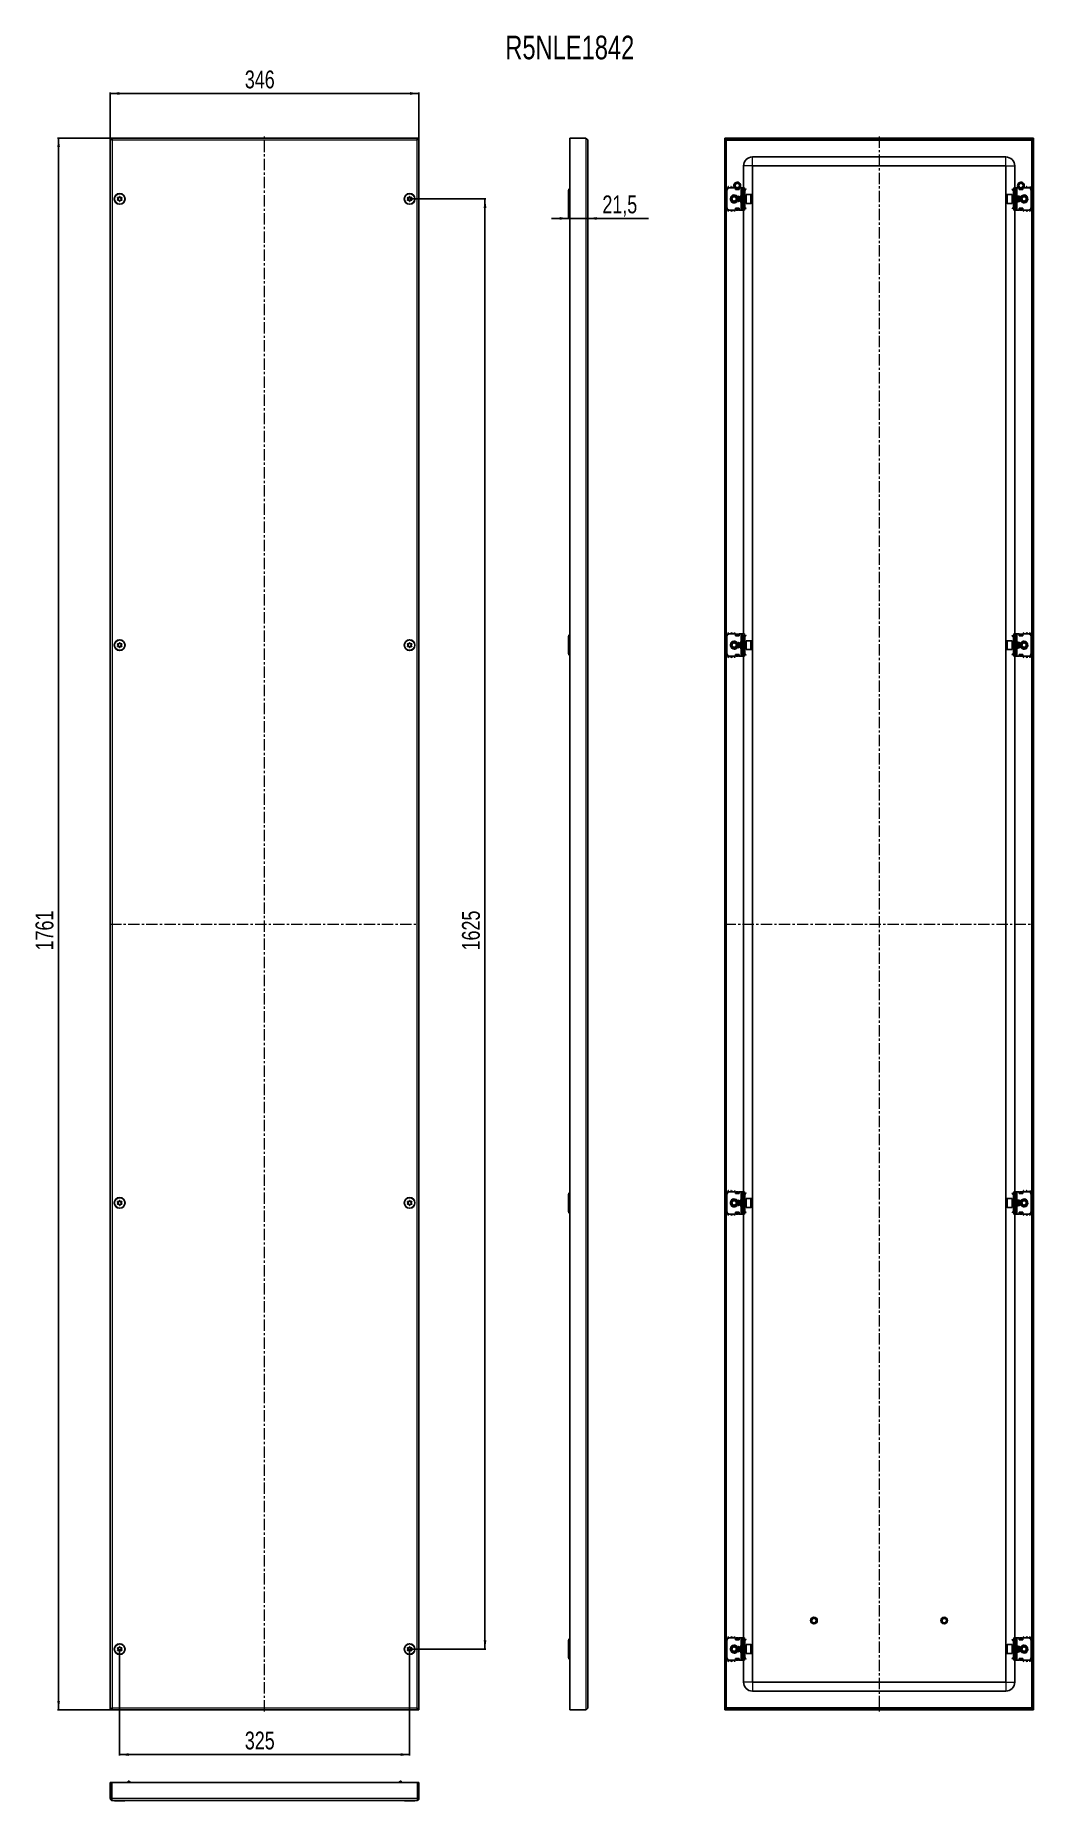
# Model space of a CAD drawing. Header units: millimetres. Extents: x 171 to 1290, y -693 to 1285.
import ezdxf

# ---------------------------------------------------------------- set-up
doc = ezdxf.new("R2010")
doc.units = ezdxf.units.MM
doc.linetypes.add('CENTERX2', pattern=[20.32, 12.7, -2.54, 2.54, -2.54])
doc.layers.add('FORMAT', color=7, linetype='Continuous')
doc.styles.add('SLDTEXTSTYLE0', font='TXT', dxfattribs={"width": 0.75})
doc.dimstyles.new('SLDDIMSTYLE0', dxfattribs={"dimtxt": 20, "dimasz": 10, "dimexe": 0, "dimexo": 0.0625, "dimgap": 5, "dimtad": 2, "dimdec": 1, "dimrnd": 1e-09, "dimzin": 12, "dimdsep": 46, "dimtxsty": 'SLDTEXTSTYLE0', "dimsah": 1, "dimcen": 0.09, "dimadec": 0, "dimazin": 3, "dimtfac": 1, "dimtofl": 0, "dimtmove": 0, "dimatfit": 3, "dimfxl": 0, "dimfrac": 2, "dimtolj": 1, "dimtzin": 12, "dimarcsym": 0})
doc.dimstyles.new('SLDDIMSTYLE1', dxfattribs={"dimtxt": 20, "dimasz": 10, "dimexe": 0, "dimexo": 0.0625, "dimgap": 5, "dimtad": 2, "dimdec": 1, "dimrnd": 1e-09, "dimzin": 12, "dimdsep": 46, "dimtxsty": 'SLDTEXTSTYLE0', "dimsah": 1, "dimcen": 0.09, "dimadec": 0, "dimazin": 3, "dimtfac": 1, "dimtmove": 0, "dimatfit": 0, "dimfxl": 0, "dimfrac": 2, "dimtolj": 1, "dimtzin": 12, "dimarcsym": 0})

msp = doc.modelspace()

# ---------------------------------------------------------------- texts
at = {"layer": 'FORMAT', "insert": (697.45, 1285.04), "char_height": 26.458, "attachment_point": 1, "style": 'SLDTEXTSTYLE0'}
msp.add_mtext('R5NLE1842', dxfattribs=at)

# ---------------------------------------------------------------- blocks, each defined once
blk = doc.blocks.new('_D')
at = {"layer": 'FORMAT'}
for p, q in [((254.7, 1170.1), (254.7, 1221.3)), ((254.7, 1220.3), (600.7, 1220.3)), ((600.7, 1170.1), (600.7, 1221.3))]:
    blk.add_line(p, q, dxfattribs=at)
for points in [[(254.7, 1220.3), (264.7, 1218.7), (264.7, 1221.8)], [(600.7, 1220.3), (590.7, 1221.8), (590.7, 1218.7)]]:
    blk.add_solid(points, dxfattribs=at)
at = {"layer": 'FORMAT', "insert": (405.5, 1246), "char_height": 20, "attachment_point": 1, "style": 'SLDTEXTSTYLE0'}
blk.add_mtext('346', dxfattribs=at)
blk = doc.blocks.new('_D_1')
at = {"layer": 'FORMAT'}
for p, q in [((256.4, 1170.1), (195.7, 1170.1)), ((196.7, 1170.1), (196.7, -590.9)), ((256.4, -590.9), (195.7, -590.9))]:
    blk.add_line(p, q, dxfattribs=at)
for points in [[(196.7, 1170.1), (195.2, 1160.1), (198.3, 1160.1)], [(196.7, -590.9), (198.3, -580.9), (195.2, -580.9)]]:
    blk.add_solid(points, dxfattribs=at)
at = {"layer": 'FORMAT', "insert": (170.9, 260), "char_height": 20, "attachment_point": 1, "rotation": 90, "style": 'SLDTEXTSTYLE0'}
blk.add_mtext('1761', dxfattribs=at)
blk = doc.blocks.new('_D_2')
at = {"layer": 'FORMAT'}
for p, q in [((590.2, 1102.1), (675.7, 1102.1)), ((674.7, 1102.1), (674.7, -522.9)), ((590.2, -522.9), (675.7, -522.9))]:
    blk.add_line(p, q, dxfattribs=at)
for points in [[(674.7, 1102.1), (673.2, 1092.1), (676.3, 1092.1)], [(674.7, -522.9), (676.3, -512.9), (673.2, -512.9)]]:
    blk.add_solid(points, dxfattribs=at)
at = {"layer": 'FORMAT', "insert": (648.9, 260), "char_height": 20, "attachment_point": 1, "rotation": 90, "style": 'SLDTEXTSTYLE0'}
blk.add_mtext('1625', dxfattribs=at)
blk = doc.blocks.new('_D_3')
at = {"layer": 'FORMAT'}
for p, q in [((265.2, -522.9), (265.2, -642.1)), ((590.2, -522.9), (590.2, -642.1)), ((265.2, -641.1), (590.2, -641.1))]:
    blk.add_line(p, q, dxfattribs=at)
for points in [[(265.2, -641.1), (275.2, -642.6), (275.2, -639.5)], [(590.2, -641.1), (580.2, -639.5), (580.2, -642.6)]]:
    blk.add_solid(points, dxfattribs=at)
at = {"layer": 'FORMAT', "insert": (405.5, -615.3), "char_height": 20, "attachment_point": 1, "style": 'SLDTEXTSTYLE0'}
blk.add_mtext('325', dxfattribs=at)
blk = doc.blocks.new('_D_4')
at = {"layer": 'FORMAT'}
for p, q in [((768.4, 1092.6), (768.4, 1079.3)), ((768.4, 1080.3), (749.1, 1080.3)), ((768.4, 1080.3), (789.9, 1080.3)), ((789.9, 1080.3), (858, 1080.3))]:
    blk.add_line(p, q, dxfattribs=at)
for points in [[(768.4, 1080.3), (758.4, 1081.8), (758.4, 1078.7)], [(789.9, 1080.3), (799.9, 1078.7), (799.9, 1081.8)]]:
    blk.add_solid(points, dxfattribs=at)
at = {"layer": 'FORMAT', "insert": (806.3, 1106), "char_height": 20, "attachment_point": 1, "style": 'SLDTEXTSTYLE0'}
blk.add_mtext('21,5', dxfattribs=at)

# ---------------------------------------------------------------- dimensions: what is measured, and where the dimension line sits
at = {"layer": 'FORMAT'}
for base, p1, p2, dimstyle, picture, middle in [((600.72, 1220.26), (254.72, 1170.09), (600.72, 1170.09), 'SLDDIMSTYLE0', '_D', (427.72, 1220.26)), ((789.88, 1080.26), (768.38, 1092.59), (789.88, 1167.99), 'SLDDIMSTYLE1', '_D_4', (832.13, 1080.26)), ((590.22, -641.08), (265.22, -522.91), (590.22, -522.91), 'SLDDIMSTYLE0', '_D_3', (427.72, -641.08))]:
    dim = msp.add_linear_dim(base=base, p1=p1, p2=p2, dimstyle=dimstyle, dxfattribs=at)
    dim.commit()
    dim.dimension.update_dxf_attribs({"geometry": picture, "text_midpoint": middle, "dimtype": 160})
for base, p1, p2, picture, middle in [((196.71, -590.91), (256.42, 1170.09), (256.42, -590.91), '_D_1', (196.71, 289.59)), ((674.72, -522.91), (590.22, 1102.09), (590.22, -522.91), '_D_2', (674.72, 289.59))]:
    dim = msp.add_linear_dim(base=base, p1=p1, p2=p2, angle=90, dimstyle='SLDDIMSTYLE0', dxfattribs=at)
    dim.commit()
    dim.dimension.update_dxf_attribs({"geometry": picture, "text_midpoint": middle, "dimtype": 160})

# ---------------------------------------------------------------- linework, layer by layer
at = {"color": 7, "linetype": 'Continuous', "lineweight": 25}
for p, q in [((254.72, 1170.09), (256.22, 1170.09)), ((254.72, 1170.09), (254.72, -590.91)), ((256.42, 1168.97), (256.42, 1170.09)), ((599.02, 1170.09), (256.42, 1170.09)), ((599.02, 1170.09), (599.02, 1168.97)), ((600.72, 1170.09), (599.22, 1170.09)), ((600.72, -590.91), (600.72, 1170.09)), ((769.88, 1170.09), (769.88, -590.91)), ((787.78, 1170.09), (769.88, 1170.09)), ((789.88, 1167.99), (789.88, -588.81)), ((943.44, 1170.09), (944.94, 1170.09)), ((943.44, -590.91), (943.44, 1170.09)), ((944.94, -590.91), (944.94, 1170.09)), ((945.14, 1168.59), (945.14, 1170.09)), ((945.14, 1170.09), (1287.74, 1170.09)), ((945.14, 1168.59), (1287.74, 1168.59)), ((1287.58, 1168.59), (1287.34, 1167.99)), ((1287.74, 1168.59), (1287.74, 1170.09)), ((1289.44, 1170.09), (1287.94, 1170.09)), ((1287.94, 1170.09), (1287.94, -590.91)), ((1289.44, 1170.09), (1289.44, -590.91)), ((1258.44, 1149.09), (974.44, 1149.09)), ((964.44, 1139.09), (964.44, 1114.59)), ((974.44, 1139.09), (974.44, -559.91)), ((1258.44, 1139.09), (974.44, 1139.09)), ((1258.44, -559.91), (1258.44, 1139.09)), ((1268.44, 1114.59), (1268.44, 1139.09)), ((768.38, 1111.59), (768.38, 1092.59)), ((790.13, 1107.88), (789.88, 1107.88)), ((790.13, 1107.88), (790.13, 1107.16)), ((945.94, 1092.59), (945.94, 1111.59)), ((946.94, 1114.84), (946.94, 1113.83)), ((948.94, 1114.59), (955.44, 1114.59)), ((954.44, 1117.18), (954.47, 1117.44)), ((954.44, 1116.98), (954.46, 1117.22)), ((954.44, 1117.18), (954.44, 1117.13)), ((954.44, 1116.98), (954.44, 1116.93)), ((954.45, 1117.39), (954.45, 1117.34)), ((954.45, 1116.78), (954.46, 1116.73)), ((954.48, 1117.6), (954.47, 1117.55)), ((954.48, 1116.59), (954.49, 1116.54)), ((954.52, 1117.79), (954.51, 1117.75)), ((954.52, 1117.79), (954.6, 1118.03)), ((954.52, 1116.41), (954.53, 1116.36)), ((954.57, 1117.98), (954.56, 1117.94)), ((954.57, 1116.23), (954.58, 1116.18)), ((954.62, 1116.05), (954.63, 1116.04)), ((955.21, 1115.08), (955.24, 1115.05)), ((955.35, 1114.94), (955.38, 1114.91)), ((955.44, 1112.59), (955.44, 1114.59)), ((955.64, 1113.8), (955.44, 1113.92)), ((955.44, 1112.59), (959.44, 1112.59)), ((955.66, 1114.68), (955.45, 1114.86)), ((955.5, 1114.8), (955.53, 1114.77)), ((955.64, 1112.59), (955.64, 1113.8)), ((955.66, 1114.68), (955.7, 1114.65)), ((955.69, 1114.21), (956.03, 1114.45)), ((956.19, 1114.21), (955.69, 1113.86)), ((955.69, 1113.86), (955.69, 1114.21)), ((955.69, 1112.94), (955.69, 1113.86)), ((955.69, 1112.59), (955.69, 1112.94)), ((955.82, 1119.61), (956.02, 1119.73)), ((955.83, 1114.56), (955.87, 1114.53)), ((956.01, 1114.45), (955.87, 1114.57)), ((955.99, 1119.72), (955.95, 1119.69)), ((955.99, 1119.65), (955.95, 1119.69)), ((955.99, 1119.72), (956.21, 1119.8)), ((956.01, 1114.45), (956.01, 1114.56)), ((956.01, 1114.45), (956.05, 1114.43)), ((956.17, 1119.81), (956.13, 1119.79)), ((956.19, 1114.21), (956.59, 1114.21)), ((956.36, 1119.89), (956.32, 1119.87)), ((956.36, 1119.89), (956.59, 1119.96)), ((956.36, 1114.29), (956.41, 1114.27)), ((956.56, 1119.96), (956.51, 1119.94)), ((956.54, 1114.23), (956.58, 1114.21)), ((956.75, 1120.01), (956.7, 1120)), ((956.72, 1114.18), (956.76, 1114.17)), ((957.64, 1120.08), (956.89, 1120.01)), ((958.04, 1114.15), (958.08, 1114.16)), ((958.28, 1114.21), (958.69, 1114.21)), ((959.19, 1113.86), (958.69, 1114.21)), ((958.78, 1114.5), (959.19, 1114.21)), ((959.13, 1119.57), (959.09, 1119.59)), ((959.19, 1114.21), (959.19, 1113.86)), ((959.44, 1113.92), (959.19, 1113.77)), ((959.19, 1113.86), (959.19, 1112.94)), ((959.19, 1112.94), (959.19, 1112.59)), ((959.3, 1119.44), (959.26, 1119.47)), ((959.46, 1119.31), (959.42, 1119.34)), ((959.44, 1112.59), (959.44, 1114.59)), ((959.44, 1114.59), (961.94, 1114.59)), ((959.7, 1115.12), (959.54, 1115)), ((959.68, 1115.16), (959.56, 1114.97)), ((959.6, 1119.17), (959.57, 1119.2)), ((959.6, 1119.17), (959.72, 1119.04)), ((959.71, 1119.05), (959.7, 1119.07)), ((959.73, 1117.96), (959.9, 1117.55)), ((960.21, 1115.97), (960.1, 1115.79)), ((960.22, 1115.97), (960.12, 1115.79)), ((960.27, 1116.11), (960.29, 1116.15)), ((960.33, 1116.29), (960.34, 1116.34)), ((960.43, 1116.89), (960.37, 1116.58)), ((960.38, 1116.48), (960.39, 1116.53)), ((960.41, 1116.69), (960.42, 1116.74)), ((960.43, 1116.89), (960.43, 1116.94)), ((960.44, 1117.09), (960.44, 1117.09)), ((961.94, 1114.59), (963.44, 1114.59)), ((963.44, 1114.59), (965.44, 1114.59)), ((963.44, 1111.59), (963.44, 1114.59)), ((963.44, 1092.59), (963.44, 1111.59)), ((964.44, 1092.59), (964.44, 1111.59)), ((965.44, 1114.59), (965.44, 1113.83)), ((965.44, 1113.83), (965.44, 1090.35)), ((965.44, 1113.5), (965.65, 1113.3)), ((965.94, 1110.84), (965.44, 1110.84)), ((965.44, 1107.34), (965.44, 1110.84)), ((965.94, 1112.59), (965.94, 1112.13)), ((965.94, 1107.34), (965.94, 1110.84)), ((966.02, 1112.25), (967, 1113.23)), ((966.38, 1111.9), (966.02, 1112.25)), ((966.38, 1111.9), (967.35, 1112.88)), ((967, 1113.23), (967.35, 1112.88)), ((1265.88, 1113.23), (1265.52, 1112.88)), ((1266.5, 1111.9), (1265.52, 1112.88)), ((1266.85, 1112.25), (1265.88, 1113.23)), ((1266.5, 1111.9), (1266.85, 1112.25)), ((1266.94, 1112.59), (1266.94, 1112.2)), ((1266.94, 1110.84), (1267.44, 1110.84)), ((1266.94, 1110.84), (1266.94, 1107.34)), ((1267.23, 1113.3), (1267.44, 1113.5)), ((1267.44, 1114.59), (1269.44, 1114.59)), ((1267.44, 1113.83), (1267.44, 1114.59)), ((1267.44, 1090.35), (1267.44, 1113.83)), ((1267.44, 1110.84), (1267.44, 1107.34)), ((1268.44, 1111.59), (1268.44, 1092.59)), ((1269.44, 1114.59), (1269.44, 1111.59)), ((1270.94, 1114.59), (1269.44, 1114.59)), ((1269.44, 1111.59), (1269.44, 1092.59)), ((1273.44, 1114.59), (1270.94, 1114.59)), ((1272.44, 1117.18), (1272.47, 1117.44)), ((1272.44, 1116.98), (1272.46, 1117.22)), ((1272.44, 1117.18), (1272.44, 1117.13)), ((1272.44, 1116.98), (1272.44, 1116.93)), ((1272.45, 1117.39), (1272.45, 1117.34)), ((1272.45, 1116.78), (1272.46, 1116.73)), ((1272.48, 1117.6), (1272.47, 1117.55)), ((1272.48, 1116.59), (1272.49, 1116.54)), ((1272.52, 1117.79), (1272.51, 1117.75)), ((1272.52, 1117.79), (1272.6, 1118.03)), ((1272.52, 1116.41), (1272.53, 1116.36)), ((1272.57, 1117.98), (1272.56, 1117.94)), ((1272.57, 1116.23), (1272.58, 1116.18)), ((1272.62, 1116.05), (1272.63, 1116.04)), ((1273.23, 1119.12), (1273.2, 1119.09)), ((1273.21, 1115.08), (1273.24, 1115.05)), ((1273.35, 1114.94), (1273.38, 1114.91)), ((1273.44, 1112.59), (1273.44, 1114.59)), ((1273.69, 1113.77), (1273.44, 1113.92)), ((1277.44, 1112.59), (1273.44, 1112.59)), ((1273.5, 1114.8), (1273.53, 1114.77)), ((1273.66, 1114.68), (1273.7, 1114.65)), ((1273.69, 1114.21), (1274.03, 1114.45)), ((1274.19, 1114.21), (1273.69, 1113.86)), ((1273.69, 1113.86), (1273.69, 1114.21)), ((1273.69, 1112.94), (1273.69, 1113.86)), ((1273.69, 1112.59), (1273.69, 1112.94)), ((1273.82, 1119.61), (1274.02, 1119.73)), ((1273.83, 1114.56), (1273.87, 1114.53)), ((1274.01, 1114.45), (1273.87, 1114.57)), ((1273.99, 1119.72), (1273.95, 1119.69)), ((1273.99, 1119.65), (1273.95, 1119.69)), ((1273.99, 1119.72), (1274.21, 1119.8)), ((1274.01, 1114.45), (1274.01, 1114.56)), ((1274.01, 1114.45), (1274.05, 1114.43)), ((1274.17, 1119.81), (1274.13, 1119.79)), ((1274.19, 1114.21), (1274.59, 1114.21)), ((1274.36, 1119.89), (1274.32, 1119.87)), ((1274.54, 1114.23), (1274.34, 1114.33)), ((1274.36, 1119.89), (1274.59, 1119.96)), ((1274.36, 1114.29), (1274.41, 1114.27)), ((1274.56, 1119.96), (1274.51, 1119.94)), ((1274.54, 1114.23), (1274.58, 1114.21)), ((1274.75, 1120.01), (1274.7, 1120)), ((1274.72, 1114.18), (1274.76, 1114.17)), ((1275.64, 1120.08), (1274.89, 1120.01)), ((1275.89, 1114.13), (1275.7, 1114.1)), ((1276.04, 1114.15), (1276.08, 1114.16)), ((1276.28, 1114.21), (1276.69, 1114.21)), ((1277.19, 1113.86), (1276.69, 1114.21)), ((1276.78, 1114.5), (1277.19, 1114.21)), ((1277.13, 1119.57), (1277.09, 1119.59)), ((1277.19, 1114.21), (1277.19, 1113.86)), ((1277.19, 1113.86), (1277.19, 1112.94)), ((1277.19, 1112.94), (1277.19, 1112.59)), ((1277.44, 1113.92), (1277.24, 1113.8)), ((1277.24, 1113.8), (1277.24, 1112.59)), ((1277.3, 1119.44), (1277.26, 1119.47)), ((1277.46, 1119.31), (1277.42, 1119.34)), ((1277.44, 1112.59), (1277.44, 1114.59)), ((1283.94, 1114.59), (1277.44, 1114.59)), ((1277.6, 1119.17), (1277.57, 1119.2)), ((1277.6, 1119.17), (1277.72, 1119.04)), ((1277.71, 1119.05), (1277.7, 1119.07)), ((1277.73, 1117.96), (1277.9, 1117.55)), ((1278.21, 1115.97), (1278.1, 1115.79)), ((1278.22, 1115.97), (1278.12, 1115.79)), ((1278.27, 1116.11), (1278.29, 1116.15)), ((1278.33, 1116.29), (1278.34, 1116.34)), ((1278.43, 1116.89), (1278.37, 1116.58)), ((1278.38, 1116.48), (1278.39, 1116.53)), ((1278.41, 1116.69), (1278.42, 1116.74)), ((1278.43, 1116.89), (1278.43, 1116.94)), ((1278.44, 1117.09), (1278.44, 1117.09)), ((1285.94, 1113.83), (1285.94, 1114.84)), ((1286.94, 1111.59), (1286.94, 1092.59)), ((789.88, 1096.31), (790.13, 1096.31)), ((790.13, 1107.16), (790.13, 1096.31)), ((946.94, 1090.35), (946.94, 1089.34)), ((948.94, 1089.59), (955.44, 1089.59)), ((954.94, 1089.59), (954.94, 1089.34)), ((955.44, 1091.59), (955.44, 1089.59)), ((955.44, 1091.59), (959.44, 1091.59)), ((955.44, 1089.71), (955.64, 1089.71)), ((955.64, 1089.71), (955.64, 1091.59)), ((955.69, 1091.24), (955.69, 1091.59)), ((955.69, 1090.32), (955.69, 1091.24)), ((955.69, 1089.97), (955.69, 1090.32)), ((955.69, 1090.32), (956.19, 1089.97)), ((956.19, 1089.62), (955.69, 1089.97)), ((956.19, 1089.97), (956.19, 1089.62)), ((958.69, 1089.97), (956.19, 1089.97)), ((958.69, 1089.62), (956.19, 1089.62)), ((957.99, 1105.09), (957.44, 1104.54)), ((957.44, 1104.54), (957.44, 1100.77)), ((957.44, 1100.77), (957.44, 1099.64)), ((957.44, 1099.64), (957.99, 1099.09)), ((958.05, 1105.09), (957.99, 1105.09)), ((957.99, 1105.09), (957.99, 1100.47)), ((957.99, 1100.47), (957.99, 1099.09)), ((957.99, 1099.09), (958.05, 1099.09)), ((958.44, 1104.54), (958.05, 1105.09)), ((958.05, 1105.09), (958.05, 1104.62)), ((958.05, 1104.62), (958.05, 1099.09)), ((958.05, 1099.09), (958.44, 1099.64)), ((958.83, 1105.09), (958.44, 1104.54)), ((958.44, 1104.54), (958.44, 1104.15)), ((958.44, 1104.15), (958.44, 1099.64)), ((958.44, 1099.64), (958.83, 1099.09)), ((958.69, 1089.97), (959.19, 1090.32)), ((958.69, 1089.62), (958.69, 1089.97)), ((959.19, 1089.97), (958.69, 1089.62)), ((959.05, 1105.09), (958.83, 1105.09)), ((958.83, 1105.09), (958.83, 1104.62)), ((958.83, 1104.62), (958.83, 1099.09)), ((958.83, 1099.09), (959.05, 1099.09)), ((959.44, 1104.54), (959.05, 1105.09)), ((959.05, 1105.09), (959.05, 1104.62)), ((959.05, 1104.62), (959.05, 1099.09)), ((959.05, 1099.09), (959.44, 1099.64)), ((959.19, 1091.59), (959.19, 1091.24)), ((959.19, 1091.24), (959.19, 1090.32)), ((959.19, 1090.32), (959.19, 1089.97)), ((959.83, 1105.09), (959.44, 1104.54)), ((959.44, 1104.54), (959.44, 1104.15)), ((959.44, 1104.15), (959.44, 1099.64)), ((959.44, 1099.64), (959.83, 1099.09)), ((959.44, 1091.59), (959.44, 1089.59)), ((959.44, 1089.59), (961.94, 1089.59)), ((960.05, 1105.09), (959.83, 1105.09)), ((959.83, 1105.09), (959.83, 1104.62)), ((959.83, 1104.62), (959.83, 1099.09)), ((959.83, 1099.09), (960.05, 1099.09)), ((960.44, 1104.54), (960.05, 1105.09)), ((960.05, 1105.09), (960.05, 1104.62)), ((960.05, 1104.62), (960.05, 1099.09)), ((960.05, 1099.09), (960.44, 1099.64)), ((960.83, 1105.09), (960.44, 1104.54)), ((960.44, 1104.54), (960.44, 1104.15)), ((960.44, 1104.15), (960.44, 1099.64)), ((960.44, 1099.64), (960.83, 1099.09)), ((961.05, 1105.09), (960.83, 1105.09)), ((960.83, 1105.09), (960.83, 1104.62)), ((960.83, 1104.62), (960.83, 1099.09)), ((960.83, 1099.09), (961.05, 1099.09)), ((961.44, 1104.54), (961.05, 1105.09)), ((961.05, 1105.09), (961.05, 1104.62)), ((961.05, 1104.62), (961.05, 1099.09)), ((961.05, 1099.09), (961.44, 1099.64)), ((962.94, 1106.09), (961.44, 1106.09)), ((961.44, 1098.09), (961.44, 1106.09)), ((961.44, 1098.09), (962.94, 1098.09)), ((961.94, 1089.59), (963.44, 1089.59)), ((963.44, 1089.59), (963.44, 1092.59)), ((965.44, 1089.59), (963.44, 1089.59)), ((964.44, 1089.59), (964.44, 614.59)), ((965.94, 1107.34), (965.44, 1107.34)), ((965.83, 1105.09), (965.44, 1104.54)), ((965.44, 1099.64), (965.83, 1099.09)), ((965.44, 1096.84), (965.94, 1096.84)), ((965.44, 1093.34), (965.44, 1096.84)), ((965.94, 1093.34), (965.44, 1093.34)), ((965.65, 1090.88), (965.44, 1090.68)), ((965.44, 1090.35), (965.44, 1089.59)), ((966.05, 1105.09), (965.83, 1105.09)), ((965.83, 1105.09), (965.83, 1104.62)), ((965.83, 1104.62), (965.83, 1099.09)), ((965.83, 1099.09), (966.05, 1099.09)), ((965.94, 1105.09), (965.94, 1107.34)), ((965.94, 1096.84), (965.94, 1099.09)), ((965.94, 1093.34), (965.94, 1096.84)), ((965.94, 1091.59), (965.94, 1091.98)), ((966.38, 1092.28), (966.02, 1091.93)), ((966.02, 1091.93), (967, 1090.95)), ((966.44, 1104.54), (966.05, 1105.09)), ((966.05, 1105.09), (966.05, 1104.62)), ((966.05, 1104.62), (966.05, 1099.09)), ((966.05, 1099.09), (966.44, 1099.64)), ((966.38, 1092.28), (967.35, 1091.3)), ((966.83, 1105.09), (966.44, 1104.54)), ((966.44, 1104.54), (966.44, 1104.15)), ((966.44, 1104.15), (966.44, 1099.64)), ((966.44, 1099.64), (966.83, 1099.09)), ((967.19, 1105.09), (966.83, 1105.09)), ((966.83, 1105.09), (966.83, 1104.62)), ((966.83, 1104.62), (966.83, 1099.09)), ((966.83, 1099.09), (967.19, 1099.09)), ((967, 1090.95), (967.35, 1091.3)), ((972.84, 1107.09), (967.44, 1107.09)), ((967.44, 1107.09), (967.44, 1099.4)), ((967.44, 1099.4), (967.44, 1097.09)), ((967.44, 1097.09), (972.84, 1097.09)), ((973.44, 1106.49), (973.44, 1099.72)), ((973.44, 1099.72), (973.44, 1097.69)), ((1259.44, 1097.69), (1259.44, 1106.49)), ((1265.44, 1107.09), (1260.04, 1107.09)), ((1260.04, 1097.09), (1265.44, 1097.09)), ((1265.44, 1097.09), (1265.44, 1107.09)), ((1266.5, 1092.28), (1265.52, 1091.3)), ((1265.88, 1090.95), (1265.52, 1091.3)), ((1266.05, 1105.09), (1265.69, 1105.09)), ((1265.69, 1099.09), (1266.05, 1099.09)), ((1266.85, 1091.93), (1265.88, 1090.95)), ((1266.44, 1104.54), (1266.05, 1105.09)), ((1266.05, 1104.62), (1266.05, 1105.09)), ((1266.05, 1099.09), (1266.05, 1104.62)), ((1266.05, 1099.09), (1266.44, 1099.64)), ((1266.83, 1105.09), (1266.44, 1104.54)), ((1266.44, 1104.15), (1266.44, 1104.54)), ((1266.44, 1099.64), (1266.44, 1104.15)), ((1266.44, 1099.64), (1266.83, 1099.09)), ((1266.5, 1092.28), (1266.85, 1091.93)), ((1267.05, 1105.09), (1266.83, 1105.09)), ((1266.83, 1104.62), (1266.83, 1105.09)), ((1266.83, 1099.09), (1266.83, 1104.62)), ((1266.83, 1099.09), (1267.05, 1099.09)), ((1267.44, 1107.34), (1266.94, 1107.34)), ((1266.94, 1107.34), (1266.94, 1105.09)), ((1266.94, 1099.09), (1266.94, 1096.84)), ((1266.94, 1096.84), (1267.44, 1096.84)), ((1266.94, 1096.84), (1266.94, 1093.34)), ((1266.94, 1093.34), (1267.44, 1093.34)), ((1266.94, 1091.59), (1266.94, 1092.05)), ((1267.44, 1104.54), (1267.05, 1105.09)), ((1267.05, 1104.62), (1267.05, 1105.09)), ((1267.05, 1099.09), (1267.05, 1104.62)), ((1267.05, 1099.09), (1267.44, 1099.64)), ((1267.44, 1090.68), (1267.23, 1090.88)), ((1267.44, 1096.84), (1267.44, 1093.34)), ((1267.44, 1089.59), (1267.44, 1090.35)), ((1269.44, 1089.59), (1267.44, 1089.59)), ((1268.44, 614.59), (1268.44, 1089.59)), ((1269.44, 1092.59), (1269.44, 1089.59)), ((1270.94, 1089.59), (1269.44, 1089.59)), ((1271.44, 1106.09), (1269.94, 1106.09)), ((1269.94, 1098.09), (1271.44, 1098.09)), ((1273.44, 1089.59), (1270.94, 1089.59)), ((1271.44, 1106.09), (1271.44, 1098.09)), ((1271.83, 1105.09), (1271.44, 1104.54)), ((1271.44, 1099.64), (1271.83, 1099.09)), ((1272.05, 1105.09), (1271.83, 1105.09)), ((1271.83, 1104.62), (1271.83, 1105.09)), ((1271.83, 1099.09), (1271.83, 1104.62)), ((1271.83, 1099.09), (1272.05, 1099.09)), ((1272.44, 1104.54), (1272.05, 1105.09)), ((1272.05, 1104.62), (1272.05, 1105.09)), ((1272.05, 1099.09), (1272.05, 1104.62)), ((1272.05, 1099.09), (1272.44, 1099.64)), ((1272.83, 1105.09), (1272.44, 1104.54)), ((1272.44, 1104.15), (1272.44, 1104.54)), ((1272.44, 1099.64), (1272.44, 1104.15)), ((1272.44, 1099.64), (1272.83, 1099.09)), ((1273.05, 1105.09), (1272.83, 1105.09)), ((1272.83, 1104.62), (1272.83, 1105.09)), ((1272.83, 1099.09), (1272.83, 1104.62)), ((1272.83, 1099.09), (1273.05, 1099.09)), ((1273.44, 1104.54), (1273.05, 1105.09)), ((1273.05, 1104.62), (1273.05, 1105.09)), ((1273.05, 1099.09), (1273.05, 1104.62)), ((1273.05, 1099.09), (1273.44, 1099.64)), ((1273.83, 1105.09), (1273.44, 1104.54)), ((1273.44, 1104.15), (1273.44, 1104.54)), ((1273.44, 1099.64), (1273.44, 1104.15)), ((1273.44, 1099.64), (1273.83, 1099.09)), ((1277.44, 1091.59), (1273.44, 1091.59)), ((1273.44, 1091.59), (1273.44, 1089.59)), ((1273.69, 1091.24), (1273.69, 1091.59)), ((1273.69, 1090.32), (1273.69, 1091.24)), ((1273.69, 1090.32), (1274.19, 1089.97)), ((1273.69, 1089.97), (1273.69, 1090.32)), ((1274.19, 1089.62), (1273.69, 1089.97)), ((1274.05, 1105.09), (1273.83, 1105.09)), ((1273.83, 1104.62), (1273.83, 1105.09)), ((1273.83, 1099.09), (1273.83, 1104.62)), ((1273.83, 1099.09), (1274.05, 1099.09)), ((1274.44, 1104.54), (1274.05, 1105.09)), ((1274.05, 1104.62), (1274.05, 1105.09)), ((1274.05, 1099.09), (1274.05, 1104.62)), ((1274.05, 1099.09), (1274.44, 1099.64)), ((1276.69, 1089.97), (1274.19, 1089.97)), ((1274.19, 1089.97), (1274.19, 1089.62)), ((1276.69, 1089.62), (1274.19, 1089.62)), ((1274.83, 1105.09), (1274.44, 1104.54)), ((1274.44, 1104.15), (1274.44, 1104.54)), ((1274.44, 1099.64), (1274.44, 1104.15)), ((1274.44, 1099.64), (1274.83, 1099.09)), ((1274.88, 1105.09), (1274.83, 1105.09)), ((1274.83, 1104.62), (1274.83, 1105.09)), ((1274.83, 1099.09), (1274.83, 1104.62)), ((1274.83, 1099.09), (1274.88, 1099.09)), ((1275.44, 1104.54), (1274.88, 1105.09)), ((1274.88, 1099.09), (1274.88, 1105.09)), ((1274.88, 1099.09), (1275.44, 1099.64)), ((1275.44, 1099.64), (1275.44, 1104.54)), ((1276.69, 1089.97), (1277.19, 1090.32)), ((1276.69, 1089.62), (1276.69, 1089.97)), ((1277.19, 1089.97), (1276.69, 1089.62)), ((1277.19, 1091.59), (1277.19, 1091.24)), ((1277.19, 1091.24), (1277.19, 1090.32)), ((1277.19, 1090.32), (1277.19, 1089.97)), ((1277.24, 1091.59), (1277.24, 1089.71)), ((1277.24, 1089.71), (1277.44, 1089.71)), ((1277.44, 1091.59), (1277.44, 1089.59)), ((1283.94, 1089.59), (1277.44, 1089.59)), ((1277.94, 1089.34), (1277.94, 1089.59)), ((1285.94, 1089.34), (1285.94, 1090.35)), ((946.94, 614.84), (946.94, 613.83)), ((948.94, 614.59), (955.44, 614.59)), ((954.94, 614.84), (954.94, 614.59)), ((955.44, 612.59), (955.44, 614.59)), ((955.64, 614.47), (955.44, 614.47)), ((955.64, 612.59), (955.64, 614.47)), ((955.69, 614.21), (956.19, 614.57)), ((956.19, 614.21), (955.69, 613.86)), ((955.69, 613.86), (955.69, 614.21)), ((955.69, 612.94), (955.69, 613.86)), ((956.19, 614.57), (956.19, 614.21)), ((956.19, 614.57), (958.69, 614.57)), ((956.19, 614.21), (958.69, 614.21)), ((958.69, 614.21), (958.69, 614.57)), ((958.69, 614.57), (959.19, 614.21)), ((959.19, 613.86), (958.69, 614.21)), ((959.19, 614.21), (959.19, 613.86)), ((959.19, 613.86), (959.19, 612.94)), ((959.44, 612.59), (959.44, 614.59)), ((959.44, 614.59), (961.94, 614.59)), ((961.94, 614.59), (963.44, 614.59)), ((963.44, 614.59), (965.44, 614.59)), ((963.44, 611.59), (963.44, 614.59)), ((965.44, 614.59), (965.44, 613.83)), ((965.44, 613.83), (965.44, 590.35)), ((965.44, 613.5), (965.65, 613.3)), ((1267.23, 613.3), (1267.44, 613.5)), ((1267.44, 614.59), (1269.44, 614.59)), ((1267.44, 613.83), (1267.44, 614.59)), ((1267.44, 590.35), (1267.44, 613.83)), ((1269.44, 614.59), (1269.44, 611.59)), ((1270.94, 614.59), (1269.44, 614.59)), ((1273.44, 614.59), (1270.94, 614.59)), ((1273.44, 612.59), (1273.44, 614.59)), ((1273.69, 614.21), (1274.19, 614.57)), ((1274.19, 614.21), (1273.69, 613.86)), ((1273.69, 613.86), (1273.69, 614.21)), ((1273.69, 612.94), (1273.69, 613.86)), ((1274.19, 614.57), (1274.19, 614.21)), ((1274.19, 614.57), (1276.69, 614.57)), ((1274.19, 614.21), (1276.69, 614.21)), ((1276.69, 614.21), (1276.69, 614.57)), ((1276.69, 614.57), (1277.19, 614.21)), ((1277.19, 613.86), (1276.69, 614.21)), ((1277.19, 614.21), (1277.19, 613.86)), ((1277.19, 613.86), (1277.19, 612.94)), ((1277.24, 614.47), (1277.24, 612.59)), ((1277.44, 614.47), (1277.24, 614.47)), ((1277.44, 612.59), (1277.44, 614.59)), ((1283.94, 614.59), (1277.44, 614.59)), ((1277.94, 614.59), (1277.94, 614.84)), ((1285.94, 613.83), (1285.94, 614.84)), ((768.38, 611.59), (768.38, 592.59)), ((790.13, 607.88), (789.88, 607.88)), ((789.88, 596.31), (790.13, 596.31)), ((790.13, 607.88), (790.13, 607.16)), ((790.13, 607.16), (790.13, 596.31)), ((945.94, 592.59), (945.94, 611.59)), ((955.44, 612.59), (959.44, 612.59)), ((955.69, 612.59), (955.69, 612.94)), ((957.99, 605.09), (957.44, 604.54)), ((957.44, 604.54), (957.44, 600.77)), ((957.44, 600.77), (957.44, 599.64)), ((957.44, 599.64), (957.99, 599.09)), ((958.05, 605.09), (957.99, 605.09)), ((957.99, 605.09), (957.99, 600.47)), ((957.99, 600.47), (957.99, 599.09)), ((957.99, 599.09), (958.05, 599.09)), ((958.44, 604.54), (958.05, 605.09)), ((958.05, 605.09), (958.05, 604.62)), ((958.05, 604.62), (958.05, 599.09)), ((958.05, 599.09), (958.44, 599.64)), ((958.83, 605.09), (958.44, 604.54)), ((958.44, 604.54), (958.44, 604.15)), ((958.44, 604.15), (958.44, 599.64)), ((958.44, 599.64), (958.83, 599.09)), ((959.05, 605.09), (958.83, 605.09)), ((958.83, 605.09), (958.83, 604.62)), ((958.83, 604.62), (958.83, 599.09)), ((958.83, 599.09), (959.05, 599.09)), ((959.44, 604.54), (959.05, 605.09)), ((959.05, 605.09), (959.05, 604.62)), ((959.05, 604.62), (959.05, 599.09)), ((959.05, 599.09), (959.44, 599.64)), ((959.19, 612.94), (959.19, 612.59)), ((959.83, 605.09), (959.44, 604.54)), ((959.44, 604.54), (959.44, 604.15)), ((959.44, 604.15), (959.44, 599.64)), ((959.44, 599.64), (959.83, 599.09)), ((960.05, 605.09), (959.83, 605.09)), ((959.83, 605.09), (959.83, 604.62)), ((959.83, 604.62), (959.83, 599.09)), ((959.83, 599.09), (960.05, 599.09)), ((960.44, 604.54), (960.05, 605.09)), ((960.05, 605.09), (960.05, 604.62)), ((960.05, 604.62), (960.05, 599.09)), ((960.05, 599.09), (960.44, 599.64)), ((960.83, 605.09), (960.44, 604.54)), ((960.44, 604.54), (960.44, 604.15)), ((960.44, 604.15), (960.44, 599.64)), ((960.44, 599.64), (960.83, 599.09)), ((961.05, 605.09), (960.83, 605.09)), ((960.83, 605.09), (960.83, 604.62)), ((960.83, 604.62), (960.83, 599.09)), ((960.83, 599.09), (961.05, 599.09)), ((961.44, 604.54), (961.05, 605.09)), ((961.05, 605.09), (961.05, 604.62)), ((961.05, 604.62), (961.05, 599.09)), ((961.05, 599.09), (961.44, 599.64)), ((962.94, 606.09), (961.44, 606.09)), ((961.44, 598.09), (961.44, 606.09)), ((961.44, 598.09), (962.94, 598.09)), ((963.44, 592.59), (963.44, 611.59)), ((964.44, 592.59), (964.44, 611.59)), ((965.94, 610.84), (965.44, 610.84)), ((965.44, 607.34), (965.44, 610.84)), ((965.94, 607.34), (965.44, 607.34)), ((965.83, 605.09), (965.44, 604.54)), ((965.44, 599.64), (965.83, 599.09)), ((965.44, 596.84), (965.94, 596.84)), ((965.44, 593.34), (965.44, 596.84)), ((966.05, 605.09), (965.83, 605.09)), ((965.83, 605.09), (965.83, 604.62)), ((965.83, 604.62), (965.83, 599.09)), ((965.83, 599.09), (966.05, 599.09)), ((965.94, 612.59), (965.94, 612.13)), ((965.94, 607.34), (965.94, 610.84)), ((965.94, 605.09), (965.94, 607.34)), ((965.94, 596.84), (965.94, 599.09)), ((965.94, 593.34), (965.94, 596.84)), ((966.02, 612.25), (967, 613.23)), ((966.38, 611.9), (966.02, 612.25)), ((966.44, 604.54), (966.05, 605.09)), ((966.05, 605.09), (966.05, 604.62)), ((966.05, 604.62), (966.05, 599.09)), ((966.05, 599.09), (966.44, 599.64)), ((966.38, 611.9), (967.35, 612.88)), ((966.83, 605.09), (966.44, 604.54)), ((966.44, 604.54), (966.44, 604.15)), ((966.44, 604.15), (966.44, 599.64)), ((966.44, 599.64), (966.83, 599.09)), ((967.19, 605.09), (966.83, 605.09)), ((966.83, 605.09), (966.83, 604.62)), ((966.83, 604.62), (966.83, 599.09)), ((966.83, 599.09), (967.19, 599.09)), ((967, 613.23), (967.35, 612.88)), ((972.84, 607.09), (967.44, 607.09)), ((967.44, 607.09), (967.44, 599.4)), ((967.44, 599.4), (967.44, 597.09)), ((967.44, 597.09), (972.84, 597.09)), ((973.44, 606.49), (973.44, 599.72)), ((973.44, 599.72), (973.44, 597.69)), ((1259.44, 597.69), (1259.44, 606.49)), ((1265.44, 607.09), (1260.04, 607.09)), ((1260.04, 597.09), (1265.44, 597.09)), ((1265.44, 597.09), (1265.44, 607.09)), ((1265.88, 613.23), (1265.52, 612.88)), ((1266.5, 611.9), (1265.52, 612.88)), ((1266.05, 605.09), (1265.69, 605.09)), ((1265.69, 599.09), (1266.05, 599.09)), ((1266.85, 612.25), (1265.88, 613.23)), ((1266.44, 604.54), (1266.05, 605.09)), ((1266.05, 604.62), (1266.05, 605.09)), ((1266.05, 599.09), (1266.05, 604.62)), ((1266.05, 599.09), (1266.44, 599.64)), ((1266.83, 605.09), (1266.44, 604.54)), ((1266.44, 604.15), (1266.44, 604.54)), ((1266.44, 599.64), (1266.44, 604.15)), ((1266.44, 599.64), (1266.83, 599.09)), ((1266.5, 611.9), (1266.85, 612.25)), ((1267.05, 605.09), (1266.83, 605.09)), ((1266.83, 604.62), (1266.83, 605.09)), ((1266.83, 599.09), (1266.83, 604.62)), ((1266.83, 599.09), (1267.05, 599.09)), ((1266.94, 612.59), (1266.94, 612.2)), ((1266.94, 610.84), (1267.44, 610.84)), ((1266.94, 610.84), (1266.94, 607.34)), ((1267.44, 607.34), (1266.94, 607.34)), ((1266.94, 607.34), (1266.94, 605.09)), ((1266.94, 599.09), (1266.94, 596.84)), ((1266.94, 596.84), (1267.44, 596.84)), ((1266.94, 596.84), (1266.94, 593.34)), ((1267.44, 604.54), (1267.05, 605.09)), ((1267.05, 604.62), (1267.05, 605.09)), ((1267.05, 599.09), (1267.05, 604.62)), ((1267.05, 599.09), (1267.44, 599.64)), ((1267.44, 610.84), (1267.44, 607.34)), ((1267.44, 596.84), (1267.44, 593.34)), ((1268.44, 611.59), (1268.44, 592.59)), ((1269.44, 611.59), (1269.44, 592.59)), ((1271.44, 606.09), (1269.94, 606.09)), ((1269.94, 598.09), (1271.44, 598.09)), ((1271.44, 606.09), (1271.44, 598.09)), ((1271.83, 605.09), (1271.44, 604.54)), ((1271.44, 599.64), (1271.83, 599.09)), ((1272.05, 605.09), (1271.83, 605.09)), ((1271.83, 604.62), (1271.83, 605.09)), ((1271.83, 599.09), (1271.83, 604.62)), ((1271.83, 599.09), (1272.05, 599.09)), ((1272.44, 604.54), (1272.05, 605.09)), ((1272.05, 604.62), (1272.05, 605.09)), ((1272.05, 599.09), (1272.05, 604.62)), ((1272.05, 599.09), (1272.44, 599.64)), ((1272.83, 605.09), (1272.44, 604.54)), ((1272.44, 604.15), (1272.44, 604.54)), ((1272.44, 599.64), (1272.44, 604.15)), ((1272.44, 599.64), (1272.83, 599.09)), ((1273.05, 605.09), (1272.83, 605.09)), ((1272.83, 604.62), (1272.83, 605.09)), ((1272.83, 599.09), (1272.83, 604.62)), ((1272.83, 599.09), (1273.05, 599.09)), ((1273.44, 604.54), (1273.05, 605.09)), ((1273.05, 604.62), (1273.05, 605.09)), ((1273.05, 599.09), (1273.05, 604.62)), ((1273.05, 599.09), (1273.44, 599.64)), ((1277.44, 612.59), (1273.44, 612.59)), ((1273.83, 605.09), (1273.44, 604.54)), ((1273.44, 604.15), (1273.44, 604.54)), ((1273.44, 599.64), (1273.44, 604.15)), ((1273.44, 599.64), (1273.83, 599.09)), ((1273.69, 612.59), (1273.69, 612.94)), ((1274.05, 605.09), (1273.83, 605.09)), ((1273.83, 604.62), (1273.83, 605.09)), ((1273.83, 599.09), (1273.83, 604.62)), ((1273.83, 599.09), (1274.05, 599.09)), ((1274.44, 604.54), (1274.05, 605.09)), ((1274.05, 604.62), (1274.05, 605.09)), ((1274.05, 599.09), (1274.05, 604.62)), ((1274.05, 599.09), (1274.44, 599.64)), ((1274.83, 605.09), (1274.44, 604.54)), ((1274.44, 604.15), (1274.44, 604.54)), ((1274.44, 599.64), (1274.44, 604.15)), ((1274.44, 599.64), (1274.83, 599.09)), ((1274.88, 605.09), (1274.83, 605.09)), ((1274.83, 604.62), (1274.83, 605.09)), ((1274.83, 599.09), (1274.83, 604.62)), ((1274.83, 599.09), (1274.88, 599.09)), ((1275.44, 604.54), (1274.88, 605.09)), ((1274.88, 599.09), (1274.88, 605.09)), ((1274.88, 599.09), (1275.44, 599.64)), ((1275.44, 599.64), (1275.44, 604.54)), ((1277.19, 612.94), (1277.19, 612.59)), ((1286.94, 611.59), (1286.94, 592.59)), ((946.94, 590.35), (946.94, 589.34)), ((948.94, 589.59), (955.44, 589.59)), ((954.94, 589.59), (954.94, 589.34)), ((955.44, 591.59), (955.44, 589.59)), ((955.44, 591.59), (959.44, 591.59)), ((955.44, 589.71), (955.64, 589.71)), ((955.64, 589.71), (955.64, 591.59)), ((955.69, 591.24), (955.69, 591.59)), ((955.69, 590.32), (955.69, 591.24)), ((955.69, 589.97), (955.69, 590.32)), ((955.69, 590.32), (956.19, 589.97)), ((956.19, 589.62), (955.69, 589.97)), ((956.19, 589.97), (956.19, 589.62)), ((958.69, 589.97), (956.19, 589.97)), ((958.69, 589.62), (956.19, 589.62)), ((958.69, 589.97), (959.19, 590.32)), ((958.69, 589.62), (958.69, 589.97)), ((959.19, 589.97), (958.69, 589.62)), ((959.19, 591.59), (959.19, 591.24)), ((959.19, 591.24), (959.19, 590.32)), ((959.19, 590.32), (959.19, 589.97)), ((959.44, 591.59), (959.44, 589.59)), ((959.44, 589.59), (961.94, 589.59)), ((961.94, 589.59), (963.44, 589.59)), ((963.44, 589.59), (963.44, 592.59)), ((965.44, 589.59), (963.44, 589.59)), ((964.44, 589.59), (964.44, -10.41)), ((965.94, 593.34), (965.44, 593.34)), ((965.65, 590.88), (965.44, 590.68)), ((965.44, 590.35), (965.44, 589.59)), ((965.94, 591.59), (965.94, 591.98)), ((966.38, 592.28), (966.02, 591.93)), ((966.02, 591.93), (967, 590.95)), ((966.38, 592.28), (967.35, 591.3)), ((967, 590.95), (967.35, 591.3)), ((1266.5, 592.28), (1265.52, 591.3)), ((1265.88, 590.95), (1265.52, 591.3)), ((1266.85, 591.93), (1265.88, 590.95)), ((1266.5, 592.28), (1266.85, 591.93)), ((1266.94, 593.34), (1267.44, 593.34)), ((1266.94, 591.59), (1266.94, 592.05)), ((1267.44, 590.68), (1267.23, 590.88)), ((1267.44, 589.59), (1267.44, 590.35)), ((1269.44, 589.59), (1267.44, 589.59)), ((1268.44, -10.41), (1268.44, 589.59)), ((1269.44, 592.59), (1269.44, 589.59)), ((1270.94, 589.59), (1269.44, 589.59)), ((1273.44, 589.59), (1270.94, 589.59)), ((1277.44, 591.59), (1273.44, 591.59)), ((1273.44, 591.59), (1273.44, 589.59)), ((1273.69, 591.24), (1273.69, 591.59)), ((1273.69, 590.32), (1273.69, 591.24)), ((1273.69, 590.32), (1274.19, 589.97)), ((1273.69, 589.97), (1273.69, 590.32)), ((1274.19, 589.62), (1273.69, 589.97)), ((1276.69, 589.97), (1274.19, 589.97)), ((1274.19, 589.97), (1274.19, 589.62)), ((1276.69, 589.62), (1274.19, 589.62)), ((1276.69, 589.97), (1277.19, 590.32)), ((1276.69, 589.62), (1276.69, 589.97)), ((1277.19, 589.97), (1276.69, 589.62)), ((1277.19, 591.59), (1277.19, 591.24)), ((1277.19, 591.24), (1277.19, 590.32)), ((1277.19, 590.32), (1277.19, 589.97)), ((1277.24, 591.59), (1277.24, 589.71)), ((1277.24, 589.71), (1277.44, 589.71)), ((1277.44, 591.59), (1277.44, 589.59)), ((1283.94, 589.59), (1277.44, 589.59)), ((1277.94, 589.34), (1277.94, 589.59)), ((1285.94, 589.34), (1285.94, 590.35)), ((768.38, -13.41), (768.38, -32.41)), ((790.13, -17.12), (789.88, -17.12)), ((790.13, -17.12), (790.13, -28.69)), ((945.94, -32.41), (945.94, -13.41)), ((946.94, -10.16), (946.94, -11.17)), ((948.94, -10.41), (955.44, -10.41)), ((954.94, -10.16), (954.94, -10.41)), ((955.44, -12.41), (955.44, -10.41)), ((955.64, -10.53), (955.44, -10.53)), ((955.44, -12.41), (959.44, -12.41)), ((955.64, -12.41), (955.64, -10.53)), ((955.69, -10.79), (956.19, -10.43)), ((956.19, -10.79), (955.69, -11.14)), ((955.69, -11.14), (955.69, -10.79)), ((955.69, -12.06), (955.69, -11.14)), ((955.69, -12.41), (955.69, -12.06)), ((956.19, -10.43), (956.19, -10.79)), ((956.19, -10.43), (958.69, -10.43)), ((956.19, -10.79), (958.69, -10.79)), ((958.69, -10.79), (958.69, -10.43)), ((958.69, -10.43), (959.19, -10.79)), ((959.19, -11.14), (958.69, -10.79)), ((959.19, -10.79), (959.19, -11.14)), ((959.19, -11.14), (959.19, -12.06)), ((959.19, -12.06), (959.19, -12.41)), ((959.44, -12.41), (959.44, -10.41)), ((959.44, -10.41), (961.94, -10.41)), ((962.94, -18.91), (961.44, -18.91)), ((961.44, -26.91), (961.44, -18.91)), ((961.94, -10.41), (963.44, -10.41)), ((963.44, -10.41), (965.44, -10.41)), ((963.44, -13.41), (963.44, -10.41)), ((963.44, -32.41), (963.44, -13.41)), ((964.44, -32.41), (964.44, -13.41)), ((965.44, -10.41), (965.44, -11.17)), ((965.44, -11.17), (965.44, -34.65)), ((965.44, -11.5), (965.65, -11.7)), ((965.94, -14.16), (965.44, -14.16)), ((965.44, -17.66), (965.44, -14.16)), ((965.94, -17.66), (965.44, -17.66)), ((965.94, -12.41), (965.94, -12.87)), ((965.94, -17.66), (965.94, -14.16)), ((965.94, -19.91), (965.94, -17.66)), ((966.02, -12.75), (967, -11.77)), ((966.38, -13.1), (966.02, -12.75)), ((966.38, -13.1), (967.35, -12.12)), ((967, -11.77), (967.35, -12.12)), ((972.84, -17.91), (967.44, -17.91)), ((967.44, -17.91), (967.44, -27.91)), ((973.44, -18.51), (973.44, -27.31)), ((1259.44, -20.54), (1259.44, -18.51)), ((1265.44, -17.91), (1260.04, -17.91)), ((1265.44, -20.22), (1265.44, -17.91)), ((1265.88, -11.77), (1265.52, -12.12)), ((1266.5, -13.1), (1265.52, -12.12)), ((1266.85, -12.75), (1265.88, -11.77)), ((1266.5, -13.1), (1266.85, -12.75)), ((1266.94, -12.41), (1266.94, -12.8)), ((1266.94, -14.16), (1267.44, -14.16)), ((1266.94, -14.16), (1266.94, -17.66)), ((1267.44, -17.66), (1266.94, -17.66)), ((1266.94, -17.66), (1266.94, -19.91)), ((1267.23, -11.7), (1267.44, -11.5)), ((1267.44, -10.41), (1269.44, -10.41)), ((1267.44, -11.17), (1267.44, -10.41)), ((1267.44, -34.65), (1267.44, -11.17)), ((1267.44, -14.16), (1267.44, -17.66)), ((1268.44, -13.41), (1268.44, -32.41)), ((1269.44, -10.41), (1269.44, -13.41)), ((1270.94, -10.41), (1269.44, -10.41)), ((1269.44, -13.41), (1269.44, -32.41)), ((1271.44, -18.91), (1269.94, -18.91)), ((1273.44, -10.41), (1270.94, -10.41)), ((1271.44, -18.91), (1271.44, -26.91)), ((1273.44, -12.41), (1273.44, -10.41)), ((1277.44, -12.41), (1273.44, -12.41)), ((1273.69, -10.79), (1274.19, -10.43)), ((1274.19, -10.79), (1273.69, -11.14)), ((1273.69, -11.14), (1273.69, -10.79)), ((1273.69, -12.06), (1273.69, -11.14)), ((1273.69, -12.41), (1273.69, -12.06)), ((1274.19, -10.43), (1274.19, -10.79)), ((1274.19, -10.43), (1276.69, -10.43)), ((1274.19, -10.79), (1276.69, -10.79)), ((1276.69, -10.79), (1276.69, -10.43)), ((1276.69, -10.43), (1277.19, -10.79)), ((1277.19, -11.14), (1276.69, -10.79)), ((1277.19, -10.79), (1277.19, -11.14)), ((1277.19, -11.14), (1277.19, -12.06)), ((1277.19, -12.06), (1277.19, -12.41)), ((1277.24, -10.53), (1277.24, -12.41)), ((1277.44, -10.53), (1277.24, -10.53)), ((1277.44, -12.41), (1277.44, -10.41)), ((1283.94, -10.41), (1277.44, -10.41)), ((1277.94, -10.41), (1277.94, -10.16)), ((1285.94, -11.17), (1285.94, -10.16)), ((1286.94, -13.41), (1286.94, -32.41)), ((789.88, -28.69), (790.13, -28.69)), ((946.94, -34.65), (946.94, -35.66)), ((948.94, -35.41), (955.44, -35.41)), ((954.94, -35.41), (954.94, -35.66)), ((955.44, -33.41), (955.44, -35.41)), ((955.44, -33.41), (959.44, -33.41)), ((955.44, -35.29), (955.64, -35.29)), ((955.64, -35.29), (955.64, -33.41)), ((955.69, -33.76), (955.69, -33.41)), ((955.69, -34.68), (955.69, -33.76)), ((955.69, -35.03), (955.69, -34.68)), ((955.69, -34.68), (956.19, -35.03)), ((956.19, -35.38), (955.69, -35.03)), ((956.19, -35.03), (956.19, -35.38)), ((958.69, -35.03), (956.19, -35.03)), ((958.69, -35.38), (956.19, -35.38)), ((957.99, -19.91), (957.44, -20.46)), ((957.44, -20.46), (957.44, -25.36)), ((957.44, -25.36), (957.99, -25.91)), ((958.05, -19.91), (957.99, -19.91)), ((957.99, -19.91), (957.99, -25.91)), ((957.99, -25.91), (958.05, -25.91)), ((958.44, -20.46), (958.05, -19.91)), ((958.05, -19.91), (958.05, -25.44)), ((958.05, -25.91), (958.44, -25.36)), ((958.05, -25.44), (958.05, -25.91)), ((958.83, -19.91), (958.44, -20.46)), ((958.44, -20.46), (958.44, -24.97)), ((958.44, -24.97), (958.44, -25.36)), ((958.44, -25.36), (958.83, -25.91)), ((958.69, -35.03), (959.19, -34.68)), ((958.69, -35.38), (958.69, -35.03)), ((959.19, -35.03), (958.69, -35.38)), ((959.05, -19.91), (958.83, -19.91)), ((958.83, -19.91), (958.83, -25.44)), ((958.83, -25.44), (958.83, -25.91)), ((958.83, -25.91), (959.05, -25.91)), ((959.44, -20.46), (959.05, -19.91)), ((959.05, -19.91), (959.05, -25.44)), ((959.05, -25.91), (959.44, -25.36)), ((959.05, -25.44), (959.05, -25.91)), ((959.19, -33.41), (959.19, -33.76)), ((959.19, -33.76), (959.19, -34.68)), ((959.19, -34.68), (959.19, -35.03)), ((959.83, -19.91), (959.44, -20.46)), ((959.44, -20.46), (959.44, -24.97)), ((959.44, -24.97), (959.44, -25.36)), ((959.44, -25.36), (959.83, -25.91)), ((959.44, -33.41), (959.44, -35.41)), ((959.44, -35.41), (961.94, -35.41)), ((960.05, -19.91), (959.83, -19.91)), ((959.83, -19.91), (959.83, -25.44)), ((959.83, -25.44), (959.83, -25.91)), ((959.83, -25.91), (960.05, -25.91)), ((960.44, -20.46), (960.05, -19.91)), ((960.05, -19.91), (960.05, -25.44)), ((960.05, -25.91), (960.44, -25.36)), ((960.05, -25.44), (960.05, -25.91)), ((960.83, -19.91), (960.44, -20.46)), ((960.44, -20.46), (960.44, -24.97)), ((960.44, -24.97), (960.44, -25.36)), ((960.44, -25.36), (960.83, -25.91)), ((961.05, -19.91), (960.83, -19.91)), ((960.83, -19.91), (960.83, -25.44)), ((960.83, -25.44), (960.83, -25.91)), ((960.83, -25.91), (961.05, -25.91)), ((961.44, -20.46), (961.05, -19.91)), ((961.05, -19.91), (961.05, -25.44)), ((961.05, -25.91), (961.44, -25.36)), ((961.05, -25.44), (961.05, -25.91)), ((961.44, -26.91), (962.94, -26.91)), ((961.94, -35.41), (963.44, -35.41)), ((963.44, -35.41), (963.44, -32.41)), ((965.44, -35.41), (963.44, -35.41)), ((964.44, -35.41), (964.44, -510.41)), ((965.83, -19.91), (965.44, -20.46)), ((965.44, -25.36), (965.83, -25.91)), ((965.44, -28.16), (965.94, -28.16)), ((965.44, -31.66), (965.44, -28.16)), ((965.94, -31.66), (965.44, -31.66)), ((965.65, -34.12), (965.44, -34.32)), ((965.44, -34.65), (965.44, -35.41)), ((966.05, -19.91), (965.83, -19.91)), ((965.83, -19.91), (965.83, -25.44)), ((965.83, -25.44), (965.83, -25.91)), ((965.83, -25.91), (966.05, -25.91)), ((965.94, -28.16), (965.94, -25.91)), ((965.94, -31.66), (965.94, -28.16)), ((965.94, -33.41), (965.94, -33.02)), ((966.38, -32.72), (966.02, -33.07)), ((966.02, -33.07), (967, -34.05)), ((966.44, -20.46), (966.05, -19.91)), ((966.05, -19.91), (966.05, -25.44)), ((966.05, -25.91), (966.44, -25.36)), ((966.05, -25.44), (966.05, -25.91)), ((966.38, -32.72), (967.35, -33.7)), ((966.83, -19.91), (966.44, -20.46)), ((966.44, -20.46), (966.44, -24.97)), ((966.44, -24.97), (966.44, -25.36)), ((966.44, -25.36), (966.83, -25.91)), ((967.19, -19.91), (966.83, -19.91)), ((966.83, -19.91), (966.83, -25.44)), ((966.83, -25.44), (966.83, -25.91)), ((966.83, -25.91), (967.19, -25.91)), ((967, -34.05), (967.35, -33.7)), ((967.44, -27.91), (972.84, -27.91)), ((1259.44, -27.31), (1259.44, -20.54)), ((1260.04, -27.91), (1265.44, -27.91)), ((1265.44, -27.91), (1265.44, -20.22)), ((1266.5, -32.72), (1265.52, -33.7)), ((1265.88, -34.05), (1265.52, -33.7)), ((1266.05, -19.91), (1265.69, -19.91)), ((1265.69, -25.91), (1266.05, -25.91)), ((1266.85, -33.07), (1265.88, -34.05)), ((1266.44, -20.46), (1266.05, -19.91)), ((1266.05, -25.44), (1266.05, -19.91)), ((1266.05, -25.91), (1266.44, -25.36)), ((1266.05, -25.91), (1266.05, -25.44)), ((1266.83, -19.91), (1266.44, -20.46)), ((1266.44, -24.97), (1266.44, -20.46)), ((1266.44, -25.36), (1266.44, -24.97)), ((1266.44, -25.36), (1266.83, -25.91)), ((1266.5, -32.72), (1266.85, -33.07)), ((1267.05, -19.91), (1266.83, -19.91)), ((1266.83, -25.44), (1266.83, -19.91)), ((1266.83, -25.91), (1266.83, -25.44)), ((1266.83, -25.91), (1267.05, -25.91)), ((1266.94, -25.91), (1266.94, -28.16)), ((1266.94, -28.16), (1267.44, -28.16)), ((1266.94, -28.16), (1266.94, -31.66)), ((1266.94, -31.66), (1267.44, -31.66)), ((1266.94, -33.41), (1266.94, -32.95)), ((1267.44, -20.46), (1267.05, -19.91)), ((1267.05, -25.44), (1267.05, -19.91)), ((1267.05, -25.91), (1267.44, -25.36)), ((1267.05, -25.91), (1267.05, -25.44)), ((1267.44, -34.32), (1267.23, -34.12)), ((1267.44, -28.16), (1267.44, -31.66)), ((1267.44, -35.41), (1267.44, -34.65)), ((1269.44, -35.41), (1267.44, -35.41)), ((1268.44, -510.41), (1268.44, -35.41)), ((1269.44, -32.41), (1269.44, -35.41)), ((1270.94, -35.41), (1269.44, -35.41)), ((1269.94, -26.91), (1271.44, -26.91)), ((1273.44, -35.41), (1270.94, -35.41)), ((1271.83, -19.91), (1271.44, -20.46)), ((1271.44, -25.36), (1271.83, -25.91)), ((1272.05, -19.91), (1271.83, -19.91)), ((1271.83, -25.44), (1271.83, -19.91)), ((1271.83, -25.91), (1271.83, -25.44)), ((1271.83, -25.91), (1272.05, -25.91)), ((1272.44, -20.46), (1272.05, -19.91)), ((1272.05, -25.44), (1272.05, -19.91)), ((1272.05, -25.91), (1272.44, -25.36)), ((1272.05, -25.91), (1272.05, -25.44)), ((1272.83, -19.91), (1272.44, -20.46)), ((1272.44, -24.97), (1272.44, -20.46)), ((1272.44, -25.36), (1272.44, -24.97)), ((1272.44, -25.36), (1272.83, -25.91)), ((1273.05, -19.91), (1272.83, -19.91)), ((1272.83, -25.44), (1272.83, -19.91)), ((1272.83, -25.91), (1272.83, -25.44)), ((1272.83, -25.91), (1273.05, -25.91)), ((1273.44, -20.46), (1273.05, -19.91)), ((1273.05, -25.44), (1273.05, -19.91)), ((1273.05, -25.91), (1273.44, -25.36)), ((1273.05, -25.91), (1273.05, -25.44)), ((1273.83, -19.91), (1273.44, -20.46)), ((1273.44, -24.97), (1273.44, -20.46)), ((1273.44, -25.36), (1273.44, -24.97)), ((1273.44, -25.36), (1273.83, -25.91)), ((1277.44, -33.41), (1273.44, -33.41)), ((1273.44, -33.41), (1273.44, -35.41)), ((1273.69, -33.76), (1273.69, -33.41)), ((1273.69, -34.68), (1273.69, -33.76)), ((1273.69, -34.68), (1274.19, -35.03)), ((1273.69, -35.03), (1273.69, -34.68)), ((1274.19, -35.38), (1273.69, -35.03)), ((1274.05, -19.91), (1273.83, -19.91)), ((1273.83, -25.44), (1273.83, -19.91)), ((1273.83, -25.91), (1273.83, -25.44)), ((1273.83, -25.91), (1274.05, -25.91)), ((1274.44, -20.46), (1274.05, -19.91)), ((1274.05, -25.44), (1274.05, -19.91)), ((1274.05, -25.91), (1274.44, -25.36)), ((1274.05, -25.91), (1274.05, -25.44)), ((1276.69, -35.03), (1274.19, -35.03)), ((1274.19, -35.03), (1274.19, -35.38)), ((1276.69, -35.38), (1274.19, -35.38)), ((1274.83, -19.91), (1274.44, -20.46)), ((1274.44, -24.97), (1274.44, -20.46)), ((1274.44, -25.36), (1274.44, -24.97)), ((1274.44, -25.36), (1274.83, -25.91)), ((1274.88, -19.91), (1274.83, -19.91)), ((1274.83, -25.44), (1274.83, -19.91)), ((1274.83, -25.91), (1274.83, -25.44)), ((1274.83, -25.91), (1274.88, -25.91)), ((1275.44, -20.46), (1274.88, -19.91)), ((1274.88, -21.29), (1274.88, -19.91)), ((1274.88, -25.91), (1274.88, -21.29)), ((1274.88, -25.91), (1275.44, -25.36)), ((1275.44, -21.59), (1275.44, -20.46)), ((1275.44, -25.36), (1275.44, -21.59)), ((1276.69, -35.03), (1277.19, -34.68)), ((1276.69, -35.38), (1276.69, -35.03)), ((1277.19, -35.03), (1276.69, -35.38)), ((1277.19, -33.41), (1277.19, -33.76)), ((1277.19, -33.76), (1277.19, -34.68)), ((1277.19, -34.68), (1277.19, -35.03)), ((1277.24, -33.41), (1277.24, -35.29)), ((1277.24, -35.29), (1277.44, -35.29)), ((1277.44, -33.41), (1277.44, -35.41)), ((1283.94, -35.41), (1277.44, -35.41)), ((1277.94, -35.66), (1277.94, -35.41)), ((1285.94, -35.66), (1285.94, -34.65)), ((1040.44, -490.71), (1040.51, -490.4)), ((1040.44, -490.71), (1040.44, -490.76)), ((1040.44, -490.91), (1040.44, -490.91)), ((1040.47, -490.51), (1040.46, -490.56)), ((1040.5, -490.3), (1040.49, -490.35)), ((1040.55, -490.11), (1040.53, -490.16)), ((1040.6, -489.93), (1040.59, -489.97)), ((1040.66, -489.79), (1040.76, -489.61)), ((1040.67, -489.79), (1040.77, -489.6)), ((1041.15, -491.78), (1040.98, -491.37)), ((1041.28, -492.99), (1041.16, -492.86)), ((1041.17, -488.94), (1041.34, -488.82)), ((1041.17, -492.87), (1041.18, -492.89)), ((1041.28, -492.99), (1041.31, -493.02)), ((1041.42, -493.13), (1041.46, -493.16)), ((1041.58, -493.26), (1041.62, -493.29)), ((1041.74, -493.38), (1041.78, -493.41)), ((1041.9, -488.33), (1042.17, -488.21)), ((1042.84, -487.97), (1042.8, -487.98)), ((1042.99, -487.95), (1043.17, -487.92)), ((1043.24, -493.9), (1043.99, -493.83)), ((1043.98, -487.96), (1043.94, -487.95)), ((1044.16, -488), (1044.11, -487.99)), ((1044.13, -493.83), (1044.17, -493.82)), ((1044.34, -488.05), (1044.29, -488.03)), ((1044.32, -493.78), (1044.37, -493.76)), ((1044.34, -488.09), (1044.55, -488.12)), ((1044.51, -488.11), (1044.47, -488.09)), ((1044.51, -493.71), (1044.56, -493.69)), ((1044.89, -493.54), (1044.66, -493.62)), ((1044.7, -493.63), (1044.75, -493.61)), ((1044.87, -488.27), (1044.83, -488.25)), ((1045.06, -493.43), (1044.86, -493.55)), ((1044.87, -488.27), (1044.87, -488.38)), ((1044.87, -488.27), (1045.01, -488.39)), ((1044.88, -493.47), (1044.93, -493.51)), ((1044.89, -493.54), (1044.93, -493.51)), ((1045.05, -488.38), (1045.01, -488.35)), ((1045.22, -488.49), (1045.18, -488.47)), ((1045.38, -488.62), (1045.34, -488.59)), ((1045.53, -488.76), (1045.5, -488.73)), ((1045.66, -488.9), (1045.63, -488.86)), ((1046.25, -489.87), (1046.25, -489.86)), ((1046.35, -491.61), (1046.28, -491.85)), ((1046.31, -490.05), (1046.3, -490)), ((1046.3, -491.8), (1046.32, -491.76)), ((1046.36, -490.22), (1046.35, -490.18)), ((1046.35, -491.61), (1046.37, -491.57)), ((1046.4, -490.41), (1046.39, -490.36)), ((1046.4, -491.41), (1046.4, -491.37)), ((1046.44, -490.8), (1046.41, -491.04)), ((1046.42, -490.6), (1046.42, -490.55)), ((1046.42, -491.21), (1046.43, -491.16)), ((1046.44, -490.8), (1046.43, -490.75)), ((1046.44, -491), (1046.44, -490.95)), ((1186.44, -490.71), (1186.51, -490.4)), ((1186.44, -490.71), (1186.44, -490.76)), ((1186.44, -490.91), (1186.44, -490.91)), ((1186.47, -490.51), (1186.46, -490.56)), ((1186.5, -490.3), (1186.49, -490.35)), ((1186.55, -490.11), (1186.53, -490.16)), ((1186.6, -489.93), (1186.59, -489.97)), ((1186.66, -489.79), (1186.76, -489.61)), ((1186.67, -489.79), (1186.77, -489.6)), ((1187.15, -491.78), (1186.98, -491.37)), ((1187.28, -492.99), (1187.16, -492.86)), ((1187.17, -488.94), (1187.34, -488.82)), ((1187.17, -492.87), (1187.18, -492.89)), ((1187.28, -492.99), (1187.31, -493.02)), ((1187.42, -493.13), (1187.46, -493.16)), ((1187.58, -493.26), (1187.62, -493.29)), ((1187.74, -493.38), (1187.78, -493.41)), ((1187.9, -488.33), (1188.17, -488.21)), ((1188.84, -487.97), (1188.8, -487.98)), ((1188.99, -487.95), (1189.17, -487.92)), ((1189.24, -493.9), (1189.99, -493.83)), ((1189.98, -487.96), (1189.94, -487.95)), ((1190.16, -488), (1190.11, -487.99)), ((1190.13, -493.83), (1190.17, -493.82)), ((1190.34, -488.05), (1190.29, -488.03)), ((1190.32, -493.78), (1190.37, -493.76)), ((1190.51, -488.11), (1190.47, -488.09)), ((1190.51, -493.71), (1190.56, -493.69)), ((1190.89, -493.54), (1190.66, -493.62)), ((1190.7, -493.63), (1190.75, -493.61)), ((1190.87, -488.27), (1190.83, -488.25)), ((1191.06, -493.43), (1190.86, -493.55)), ((1190.87, -488.27), (1190.87, -488.38)), ((1190.87, -488.27), (1191.01, -488.39)), ((1190.88, -493.47), (1190.93, -493.51)), ((1190.89, -493.54), (1190.93, -493.51)), ((1191.05, -488.38), (1191.01, -488.35)), ((1191.22, -488.49), (1191.18, -488.47)), ((1191.38, -488.62), (1191.34, -488.59)), ((1191.53, -488.76), (1191.5, -488.73)), ((1191.66, -488.9), (1191.63, -488.86)), ((1192.25, -489.87), (1192.25, -489.86)), ((1192.35, -491.61), (1192.28, -491.85)), ((1192.31, -490.05), (1192.3, -490)), ((1192.3, -491.8), (1192.32, -491.76)), ((1192.36, -490.22), (1192.35, -490.18)), ((1192.35, -491.61), (1192.37, -491.57)), ((1192.4, -490.41), (1192.39, -490.36)), ((1192.4, -491.41), (1192.4, -491.37)), ((1192.44, -490.8), (1192.41, -491.04)), ((1192.42, -490.6), (1192.42, -490.55)), ((1192.42, -491.21), (1192.43, -491.16)), ((1192.44, -490.8), (1192.43, -490.75)), ((1192.44, -491), (1192.44, -490.95)), ((768.38, -513.41), (768.38, -532.41)), ((945.94, -532.41), (945.94, -513.41)), ((946.94, -510.16), (946.94, -511.17)), ((948.94, -510.41), (955.44, -510.41)), ((954.94, -510.16), (954.94, -510.41)), ((955.44, -512.41), (955.44, -510.41)), ((955.64, -510.53), (955.44, -510.53)), ((955.44, -512.41), (959.44, -512.41)), ((955.64, -512.41), (955.64, -510.53)), ((955.69, -510.79), (956.19, -510.43)), ((956.19, -510.79), (955.69, -511.14)), ((955.69, -511.14), (955.69, -510.79)), ((955.69, -512.06), (955.69, -511.14)), ((955.69, -512.41), (955.69, -512.06)), ((956.19, -510.43), (956.19, -510.79)), ((956.19, -510.43), (958.69, -510.43)), ((956.19, -510.79), (958.69, -510.79)), ((958.69, -510.79), (958.69, -510.43)), ((958.69, -510.43), (959.19, -510.79)), ((959.19, -511.14), (958.69, -510.79)), ((959.19, -510.79), (959.19, -511.14)), ((959.19, -511.14), (959.19, -512.06)), ((959.19, -512.06), (959.19, -512.41)), ((959.44, -512.41), (959.44, -510.41)), ((959.44, -510.41), (961.94, -510.41)), ((961.94, -510.41), (963.44, -510.41)), ((963.44, -510.41), (965.44, -510.41)), ((963.44, -513.41), (963.44, -510.41)), ((963.44, -532.41), (963.44, -513.41)), ((964.44, -532.41), (964.44, -513.41)), ((965.44, -510.41), (965.44, -511.17)), ((965.44, -511.17), (965.44, -534.65)), ((965.44, -511.5), (965.65, -511.7)), ((965.94, -514.16), (965.44, -514.16)), ((965.44, -517.66), (965.44, -514.16)), ((965.94, -512.41), (965.94, -512.87)), ((965.94, -517.66), (965.94, -514.16)), ((966.02, -512.75), (967, -511.77)), ((966.38, -513.1), (966.02, -512.75)), ((966.38, -513.1), (967.35, -512.12)), ((967, -511.77), (967.35, -512.12)), ((1265.88, -511.77), (1265.52, -512.12)), ((1266.5, -513.1), (1265.52, -512.12)), ((1266.85, -512.75), (1265.88, -511.77)), ((1266.5, -513.1), (1266.85, -512.75)), ((1266.94, -512.41), (1266.94, -512.8)), ((1266.94, -514.16), (1267.44, -514.16)), ((1266.94, -514.16), (1266.94, -517.66)), ((1267.23, -511.7), (1267.44, -511.5)), ((1267.44, -510.41), (1269.44, -510.41)), ((1267.44, -511.17), (1267.44, -510.41)), ((1267.44, -534.65), (1267.44, -511.17)), ((1267.44, -514.16), (1267.44, -517.66)), ((1268.44, -513.41), (1268.44, -532.41)), ((1269.44, -510.41), (1269.44, -513.41)), ((1270.94, -510.41), (1269.44, -510.41)), ((1269.44, -513.41), (1269.44, -532.41)), ((1273.44, -510.41), (1270.94, -510.41)), ((1273.44, -512.41), (1273.44, -510.41)), ((1277.44, -512.41), (1273.44, -512.41)), ((1273.69, -510.79), (1274.19, -510.43)), ((1274.19, -510.79), (1273.69, -511.14)), ((1273.69, -511.14), (1273.69, -510.79)), ((1273.69, -512.06), (1273.69, -511.14)), ((1273.69, -512.41), (1273.69, -512.06)), ((1274.19, -510.43), (1274.19, -510.79)), ((1274.19, -510.43), (1276.69, -510.43)), ((1274.19, -510.79), (1276.69, -510.79)), ((1276.69, -510.79), (1276.69, -510.43)), ((1276.69, -510.43), (1277.19, -510.79)), ((1277.19, -511.14), (1276.69, -510.79)), ((1277.19, -510.79), (1277.19, -511.14)), ((1277.19, -511.14), (1277.19, -512.06)), ((1277.19, -512.06), (1277.19, -512.41)), ((1277.24, -510.53), (1277.24, -512.41)), ((1277.44, -510.53), (1277.24, -510.53)), ((1277.44, -512.41), (1277.44, -510.41)), ((1283.94, -510.41), (1277.44, -510.41)), ((1277.94, -510.41), (1277.94, -510.16)), ((1285.94, -511.17), (1285.94, -510.16)), ((1286.94, -513.41), (1286.94, -532.41)), ((790.13, -517.12), (789.88, -517.12)), ((789.88, -528.69), (790.13, -528.69)), ((790.13, -517.12), (790.13, -528.69)), ((955.44, -533.41), (955.44, -535.41)), ((955.44, -533.41), (959.44, -533.41)), ((955.64, -535.29), (955.64, -533.41)), ((955.69, -533.76), (955.69, -533.41)), ((955.69, -534.68), (955.69, -533.76)), ((957.99, -519.91), (957.44, -520.46)), ((957.44, -520.46), (957.44, -525.36)), ((957.44, -525.36), (957.99, -525.91)), ((958.05, -519.91), (957.99, -519.91)), ((957.99, -519.91), (957.99, -525.91)), ((957.99, -525.91), (958.05, -525.91)), ((958.44, -520.46), (958.05, -519.91)), ((958.05, -519.91), (958.05, -525.44)), ((958.05, -525.91), (958.44, -525.36)), ((958.05, -525.44), (958.05, -525.91)), ((958.83, -519.91), (958.44, -520.46)), ((958.44, -520.46), (958.44, -524.97)), ((958.44, -524.97), (958.44, -525.36)), ((958.44, -525.36), (958.83, -525.91)), ((959.05, -519.91), (958.83, -519.91)), ((958.83, -519.91), (958.83, -525.44)), ((958.83, -525.44), (958.83, -525.91)), ((958.83, -525.91), (959.05, -525.91)), ((959.44, -520.46), (959.05, -519.91)), ((959.05, -519.91), (959.05, -525.44)), ((959.05, -525.91), (959.44, -525.36)), ((959.05, -525.44), (959.05, -525.91)), ((959.19, -533.41), (959.19, -533.76)), ((959.19, -533.76), (959.19, -534.68)), ((959.83, -519.91), (959.44, -520.46)), ((959.44, -520.46), (959.44, -524.97)), ((959.44, -524.97), (959.44, -525.36)), ((959.44, -525.36), (959.83, -525.91)), ((959.44, -533.41), (959.44, -535.41)), ((960.05, -519.91), (959.83, -519.91)), ((959.83, -519.91), (959.83, -525.44)), ((959.83, -525.44), (959.83, -525.91)), ((959.83, -525.91), (960.05, -525.91)), ((960.44, -520.46), (960.05, -519.91)), ((960.05, -519.91), (960.05, -525.44)), ((960.05, -525.91), (960.44, -525.36)), ((960.05, -525.44), (960.05, -525.91)), ((960.83, -519.91), (960.44, -520.46)), ((960.44, -520.46), (960.44, -524.97)), ((960.44, -524.97), (960.44, -525.36)), ((960.44, -525.36), (960.83, -525.91)), ((961.05, -519.91), (960.83, -519.91)), ((960.83, -519.91), (960.83, -525.44)), ((960.83, -525.44), (960.83, -525.91)), ((960.83, -525.91), (961.05, -525.91)), ((961.44, -520.46), (961.05, -519.91)), ((961.05, -519.91), (961.05, -525.44)), ((961.05, -525.91), (961.44, -525.36)), ((961.05, -525.44), (961.05, -525.91)), ((962.94, -518.91), (961.44, -518.91)), ((961.44, -526.91), (961.44, -518.91)), ((961.44, -526.91), (962.94, -526.91)), ((963.44, -535.41), (963.44, -532.41)), ((965.94, -517.66), (965.44, -517.66)), ((965.83, -519.91), (965.44, -520.46)), ((965.44, -525.36), (965.83, -525.91)), ((965.44, -528.16), (965.94, -528.16)), ((965.44, -531.66), (965.44, -528.16)), ((965.94, -531.66), (965.44, -531.66)), ((966.05, -519.91), (965.83, -519.91)), ((965.83, -519.91), (965.83, -525.44)), ((965.83, -525.44), (965.83, -525.91)), ((965.83, -525.91), (966.05, -525.91)), ((965.94, -519.91), (965.94, -517.66)), ((965.94, -528.16), (965.94, -525.91)), ((965.94, -531.66), (965.94, -528.16)), ((965.94, -533.41), (965.94, -533.02)), ((966.38, -532.72), (966.02, -533.07)), ((966.02, -533.07), (967, -534.05)), ((966.44, -520.46), (966.05, -519.91)), ((966.05, -519.91), (966.05, -525.44)), ((966.05, -525.91), (966.44, -525.36)), ((966.05, -525.44), (966.05, -525.91)), ((966.38, -532.72), (967.35, -533.7)), ((966.83, -519.91), (966.44, -520.46)), ((966.44, -520.46), (966.44, -524.97)), ((966.44, -524.97), (966.44, -525.36)), ((966.44, -525.36), (966.83, -525.91)), ((967.19, -519.91), (966.83, -519.91)), ((966.83, -519.91), (966.83, -525.44)), ((966.83, -525.44), (966.83, -525.91)), ((966.83, -525.91), (967.19, -525.91)), ((967, -534.05), (967.35, -533.7)), ((972.84, -517.91), (967.44, -517.91)), ((967.44, -517.91), (967.44, -527.91)), ((967.44, -527.91), (972.84, -527.91)), ((973.44, -518.51), (973.44, -527.31)), ((1259.44, -520.54), (1259.44, -518.51)), ((1259.44, -527.31), (1259.44, -520.54)), ((1265.44, -517.91), (1260.04, -517.91)), ((1260.04, -527.91), (1265.44, -527.91)), ((1265.44, -520.22), (1265.44, -517.91)), ((1265.44, -527.91), (1265.44, -520.22)), ((1266.5, -532.72), (1265.52, -533.7)), ((1265.88, -534.05), (1265.52, -533.7)), ((1266.05, -519.91), (1265.69, -519.91)), ((1265.69, -525.91), (1266.05, -525.91)), ((1266.85, -533.07), (1265.88, -534.05)), ((1266.44, -520.46), (1266.05, -519.91)), ((1266.05, -525.44), (1266.05, -519.91)), ((1266.05, -525.91), (1266.44, -525.36)), ((1266.05, -525.91), (1266.05, -525.44)), ((1266.83, -519.91), (1266.44, -520.46)), ((1266.44, -524.97), (1266.44, -520.46)), ((1266.44, -525.36), (1266.44, -524.97)), ((1266.44, -525.36), (1266.83, -525.91)), ((1266.5, -532.72), (1266.85, -533.07)), ((1267.05, -519.91), (1266.83, -519.91)), ((1266.83, -525.44), (1266.83, -519.91)), ((1266.83, -525.91), (1266.83, -525.44)), ((1266.83, -525.91), (1267.05, -525.91)), ((1267.44, -517.66), (1266.94, -517.66)), ((1266.94, -517.66), (1266.94, -519.91)), ((1266.94, -525.91), (1266.94, -528.16)), ((1266.94, -528.16), (1267.44, -528.16)), ((1266.94, -528.16), (1266.94, -531.66)), ((1266.94, -531.66), (1267.44, -531.66)), ((1266.94, -533.41), (1266.94, -532.95)), ((1267.44, -520.46), (1267.05, -519.91)), ((1267.05, -525.44), (1267.05, -519.91)), ((1267.05, -525.91), (1267.44, -525.36)), ((1267.05, -525.91), (1267.05, -525.44)), ((1267.44, -528.16), (1267.44, -531.66)), ((1269.44, -532.41), (1269.44, -535.41)), ((1271.44, -518.91), (1269.94, -518.91)), ((1269.94, -526.91), (1271.44, -526.91)), ((1271.44, -518.91), (1271.44, -526.91)), ((1271.83, -519.91), (1271.44, -520.46)), ((1271.44, -525.36), (1271.83, -525.91)), ((1272.05, -519.91), (1271.83, -519.91)), ((1271.83, -525.44), (1271.83, -519.91)), ((1271.83, -525.91), (1271.83, -525.44)), ((1271.83, -525.91), (1272.05, -525.91)), ((1272.44, -520.46), (1272.05, -519.91)), ((1272.05, -525.44), (1272.05, -519.91)), ((1272.05, -525.91), (1272.44, -525.36)), ((1272.05, -525.91), (1272.05, -525.44)), ((1272.83, -519.91), (1272.44, -520.46)), ((1272.44, -524.97), (1272.44, -520.46)), ((1272.44, -525.36), (1272.44, -524.97)), ((1272.44, -525.36), (1272.83, -525.91)), ((1273.05, -519.91), (1272.83, -519.91)), ((1272.83, -525.44), (1272.83, -519.91)), ((1272.83, -525.91), (1272.83, -525.44)), ((1272.83, -525.91), (1273.05, -525.91)), ((1273.44, -520.46), (1273.05, -519.91)), ((1273.05, -525.44), (1273.05, -519.91)), ((1273.05, -525.91), (1273.44, -525.36)), ((1273.05, -525.91), (1273.05, -525.44)), ((1273.83, -519.91), (1273.44, -520.46)), ((1273.44, -524.97), (1273.44, -520.46)), ((1273.44, -525.36), (1273.44, -524.97)), ((1273.44, -525.36), (1273.83, -525.91)), ((1277.44, -533.41), (1273.44, -533.41)), ((1273.44, -533.41), (1273.44, -535.41)), ((1273.69, -533.76), (1273.69, -533.41)), ((1273.69, -534.68), (1273.69, -533.76)), ((1274.05, -519.91), (1273.83, -519.91)), ((1273.83, -525.44), (1273.83, -519.91)), ((1273.83, -525.91), (1273.83, -525.44)), ((1273.83, -525.91), (1274.05, -525.91)), ((1274.44, -520.46), (1274.05, -519.91)), ((1274.05, -525.44), (1274.05, -519.91)), ((1274.05, -525.91), (1274.44, -525.36)), ((1274.05, -525.91), (1274.05, -525.44)), ((1274.83, -519.91), (1274.44, -520.46)), ((1274.44, -524.97), (1274.44, -520.46)), ((1274.44, -525.36), (1274.44, -524.97)), ((1274.44, -525.36), (1274.83, -525.91)), ((1274.88, -519.91), (1274.83, -519.91)), ((1274.83, -525.44), (1274.83, -519.91)), ((1274.83, -525.91), (1274.83, -525.44)), ((1274.83, -525.91), (1274.88, -525.91)), ((1275.44, -520.46), (1274.88, -519.91)), ((1274.88, -521.29), (1274.88, -519.91)), ((1274.88, -525.91), (1274.88, -521.29)), ((1274.88, -525.91), (1275.44, -525.36)), ((1275.44, -521.59), (1275.44, -520.46)), ((1275.44, -525.36), (1275.44, -521.59)), ((1277.19, -533.41), (1277.19, -533.76)), ((1277.19, -533.76), (1277.19, -534.68)), ((1277.24, -533.41), (1277.24, -535.29)), ((1277.44, -533.41), (1277.44, -535.41)), ((946.94, -534.65), (946.94, -535.66)), ((948.94, -535.41), (955.44, -535.41)), ((954.94, -535.41), (954.94, -535.66)), ((955.44, -535.29), (955.64, -535.29)), ((955.69, -535.03), (955.69, -534.68)), ((955.69, -534.68), (956.19, -535.03)), ((956.19, -535.38), (955.69, -535.03)), ((956.19, -535.03), (956.19, -535.38)), ((958.69, -535.03), (956.19, -535.03)), ((958.69, -535.38), (956.19, -535.38)), ((958.69, -535.03), (959.19, -534.68)), ((958.69, -535.38), (958.69, -535.03)), ((959.19, -535.03), (958.69, -535.38)), ((959.19, -534.68), (959.19, -535.03)), ((959.44, -535.41), (961.94, -535.41)), ((961.94, -535.41), (963.44, -535.41)), ((965.44, -535.41), (963.44, -535.41)), ((964.44, -535.41), (964.44, -559.91)), ((965.65, -534.12), (965.44, -534.32)), ((965.44, -534.65), (965.44, -535.41)), ((1267.44, -534.32), (1267.23, -534.12)), ((1267.44, -535.41), (1267.44, -534.65)), ((1269.44, -535.41), (1267.44, -535.41)), ((1268.44, -559.91), (1268.44, -535.41)), ((1270.94, -535.41), (1269.44, -535.41)), ((1273.44, -535.41), (1270.94, -535.41)), ((1273.69, -534.68), (1274.19, -535.03)), ((1273.69, -535.03), (1273.69, -534.68)), ((1274.19, -535.38), (1273.69, -535.03)), ((1276.69, -535.03), (1274.19, -535.03)), ((1274.19, -535.03), (1274.19, -535.38)), ((1276.69, -535.38), (1274.19, -535.38)), ((1276.69, -535.03), (1277.19, -534.68)), ((1276.69, -535.38), (1276.69, -535.03)), ((1277.19, -535.03), (1276.69, -535.38)), ((1277.19, -534.68), (1277.19, -535.03)), ((1277.24, -535.29), (1277.44, -535.29)), ((1283.94, -535.41), (1277.44, -535.41)), ((1277.94, -535.66), (1277.94, -535.41)), ((1285.94, -535.66), (1285.94, -534.65)), ((974.44, -559.91), (1258.44, -559.91)), ((974.44, -569.91), (1258.44, -569.91)), ((254.72, -590.91), (256.22, -590.91)), ((256.42, -589.8), (256.42, -590.91)), ((256.42, -590.91), (599.02, -590.91)), ((599.02, -590.91), (599.02, -589.79)), ((600.72, -590.91), (599.22, -590.91)), ((787.78, -590.91), (769.88, -590.91)), ((943.44, -590.91), (944.94, -590.91)), ((1287.74, -589.41), (945.14, -589.41)), ((945.14, -589.41), (945.14, -590.91)), ((1287.74, -590.91), (945.14, -590.91)), ((945.29, -589.41), (945.54, -588.81)), ((1287.34, -588.81), (1287.58, -589.41)), ((1287.74, -589.41), (1287.74, -590.91)), ((1289.44, -590.91), (1287.94, -590.91)), ((254.72, -672.49), (256.22, -672.49)), ((254.72, -690.39), (254.72, -672.49)), ((256.22, -690.39), (256.22, -672.49)), ((256.42, -690.39), (256.42, -672.49)), ((599.02, -672.49), (256.42, -672.49)), ((274.72, -672.49), (274.72, -670.99)), ((274.72, -670.99), (275.72, -670.99)), ((276.72, -671.99), (275.72, -670.99)), ((277.22, -671.99), (276.72, -671.99)), ((276.72, -671.99), (276.72, -672.49)), ((578.22, -671.99), (578.72, -671.99)), ((579.72, -670.99), (578.72, -671.99)), ((578.72, -672.49), (578.72, -671.99)), ((579.72, -670.99), (580.72, -670.99)), ((580.72, -670.99), (580.72, -672.49)), ((599.02, -690.39), (599.02, -672.49)), ((600.72, -672.49), (599.22, -672.49)), ((599.22, -690.39), (599.22, -672.49)), ((600.72, -690.39), (600.72, -672.49)), ((254.72, -690.39), (256.22, -690.39)), ((600.72, -690.39), (599.22, -690.39)), ((598.62, -692.49), (256.82, -692.49)), ((259.43, -692.49), (259.43, -692.75)), ((262.43, -692.75), (259.43, -692.75)), ((271, -692.75), (262.43, -692.75)), ((271, -692.75), (271, -692.49)), ((584.43, -692.49), (584.43, -692.75)), ((596, -692.75), (584.43, -692.75)), ((596, -692.75), (596, -692.49))]:
    msp.add_line(p, q, dxfattribs=at)
at = {"color": 8, "linetype": 'Continuous', "lineweight": 18}
for p, q in [((598.62, 1167.99), (256.82, 1167.99)), ((256.82, 1167.99), (256.82, -588.81)), ((598.62, -588.81), (598.62, 1167.99)), ((787.78, 1170.09), (787.78, -590.91)), ((945.54, -588.81), (945.54, 1167.99)), ((945.54, 1167.99), (1287.34, 1167.99)), ((1287.34, 1167.99), (1287.34, -588.81)), ((974.44, 1139.09), (974.44, 1149.09)), ((1258.44, 1139.09), (1258.44, 1149.09)), ((974.44, 1139.09), (964.44, 1139.09)), ((1258.44, 1139.09), (1268.44, 1139.09)), ((946.94, 1114.84), (950.94, 1114.84)), ((950.94, 1114.84), (954.44, 1114.84)), ((959.19, 1112.94), (955.69, 1112.94)), ((961.94, 1106.09), (961.94, 1114.59)), ((964.44, 1111.59), (963.44, 1111.59)), ((965.44, 1113.09), (965.65, 1113.3)), ((965.44, 1112.59), (965.94, 1112.59)), ((1267.44, 1112.59), (1266.94, 1112.59)), ((1267.44, 1113.09), (1267.23, 1113.3)), ((1269.44, 1111.59), (1268.44, 1111.59)), ((1270.94, 1114.59), (1270.94, 1106.09)), ((1277.19, 1112.94), (1273.69, 1112.94)), ((1278.44, 1114.84), (1281.94, 1114.84)), ((1285.94, 1114.84), (1281.94, 1114.84)), ((946.94, 1089.34), (950.94, 1089.34)), ((954.94, 1089.34), (950.94, 1089.34)), ((955.69, 1091.24), (959.19, 1091.24)), ((961.94, 1089.59), (961.94, 1098.09)), ((962.94, 1098.09), (962.94, 1106.09)), ((963.44, 1092.59), (964.44, 1092.59)), ((965.44, 1091.59), (965.94, 1091.59)), ((965.44, 1091.09), (965.65, 1090.88)), ((967.19, 1099.09), (967.19, 1105.09)), ((972.84, 1099.4), (972.84, 1107.09)), ((972.84, 1097.09), (972.84, 1099.4)), ((1260.04, 1107.09), (1260.04, 1097.09)), ((1265.69, 1105.09), (1265.69, 1100.47)), ((1265.69, 1100.47), (1265.69, 1099.09)), ((1267.44, 1091.59), (1266.94, 1091.59)), ((1267.44, 1091.09), (1267.23, 1090.88)), ((1268.44, 1092.59), (1269.44, 1092.59)), ((1269.94, 1106.09), (1269.94, 1098.09)), ((1270.94, 1098.09), (1270.94, 1089.59)), ((1273.69, 1091.24), (1277.19, 1091.24)), ((1281.94, 1089.34), (1277.94, 1089.34)), ((1285.94, 1089.34), (1281.94, 1089.34)), ((946.94, 614.84), (950.94, 614.84)), ((950.94, 614.84), (954.94, 614.84)), ((961.94, 606.09), (961.94, 614.59)), ((965.44, 613.09), (965.65, 613.3)), ((1267.44, 613.09), (1267.23, 613.3)), ((1270.94, 614.59), (1270.94, 606.09)), ((1277.94, 614.84), (1281.94, 614.84)), ((1285.94, 614.84), (1281.94, 614.84)), ((959.19, 612.94), (955.69, 612.94)), ((961.94, 589.59), (961.94, 598.09)), ((962.94, 598.09), (962.94, 606.09)), ((964.44, 611.59), (963.44, 611.59)), ((965.44, 612.59), (965.94, 612.59)), ((967.19, 599.09), (967.19, 605.09)), ((972.84, 599.4), (972.84, 607.09)), ((972.84, 597.09), (972.84, 599.4)), ((1260.04, 607.09), (1260.04, 597.09)), ((1265.69, 605.09), (1265.69, 600.47)), ((1265.69, 600.47), (1265.69, 599.09)), ((1267.44, 612.59), (1266.94, 612.59)), ((1269.44, 611.59), (1268.44, 611.59)), ((1269.94, 606.09), (1269.94, 598.09)), ((1270.94, 598.09), (1270.94, 589.59)), ((1277.19, 612.94), (1273.69, 612.94)), ((946.94, 589.34), (950.94, 589.34)), ((954.94, 589.34), (950.94, 589.34)), ((955.69, 591.24), (959.19, 591.24)), ((963.44, 592.59), (964.44, 592.59)), ((965.44, 591.59), (965.94, 591.59)), ((965.44, 591.09), (965.65, 590.88)), ((1267.44, 591.59), (1266.94, 591.59)), ((1267.44, 591.09), (1267.23, 590.88)), ((1268.44, 592.59), (1269.44, 592.59)), ((1273.69, 591.24), (1277.19, 591.24)), ((1281.94, 589.34), (1277.94, 589.34)), ((1285.94, 589.34), (1281.94, 589.34)), ((946.94, -10.16), (950.94, -10.16)), ((950.94, -10.16), (954.94, -10.16)), ((959.19, -12.06), (955.69, -12.06)), ((961.94, -18.91), (961.94, -10.41)), ((962.94, -26.91), (962.94, -18.91)), ((964.44, -13.41), (963.44, -13.41)), ((965.44, -11.91), (965.65, -11.7)), ((965.44, -12.41), (965.94, -12.41)), ((972.84, -27.91), (972.84, -17.91)), ((1260.04, -17.91), (1260.04, -20.22)), ((1267.44, -12.41), (1266.94, -12.41)), ((1267.44, -11.91), (1267.23, -11.7)), ((1269.44, -13.41), (1268.44, -13.41)), ((1269.94, -18.91), (1269.94, -26.91)), ((1270.94, -10.41), (1270.94, -18.91)), ((1277.19, -12.06), (1273.69, -12.06)), ((1277.94, -10.16), (1281.94, -10.16)), ((1285.94, -10.16), (1281.94, -10.16)), ((946.94, -35.66), (950.94, -35.66)), ((954.94, -35.66), (950.94, -35.66)), ((955.69, -33.76), (959.19, -33.76)), ((961.94, -35.41), (961.94, -26.91)), ((963.44, -32.41), (964.44, -32.41)), ((965.44, -33.41), (965.94, -33.41)), ((965.44, -33.91), (965.65, -34.12)), ((967.19, -21.29), (967.19, -19.91)), ((967.19, -25.91), (967.19, -21.29)), ((1260.04, -20.22), (1260.04, -27.91)), ((1265.69, -19.91), (1265.69, -25.91)), ((1267.44, -33.41), (1266.94, -33.41)), ((1267.44, -33.91), (1267.23, -34.12)), ((1268.44, -32.41), (1269.44, -32.41)), ((1270.94, -26.91), (1270.94, -35.41)), ((1273.69, -33.76), (1277.19, -33.76)), ((1281.94, -35.66), (1277.94, -35.66)), ((1285.94, -35.66), (1281.94, -35.66)), ((946.94, -510.16), (950.94, -510.16)), ((950.94, -510.16), (954.94, -510.16)), ((959.19, -512.06), (955.69, -512.06)), ((961.94, -518.91), (961.94, -510.41)), ((964.44, -513.41), (963.44, -513.41)), ((965.44, -511.91), (965.65, -511.7)), ((965.44, -512.41), (965.94, -512.41)), ((1267.44, -512.41), (1266.94, -512.41)), ((1267.44, -511.91), (1267.23, -511.7)), ((1269.44, -513.41), (1268.44, -513.41)), ((1270.94, -510.41), (1270.94, -518.91)), ((1277.19, -512.06), (1273.69, -512.06)), ((1277.94, -510.16), (1281.94, -510.16)), ((1285.94, -510.16), (1281.94, -510.16)), ((955.69, -533.76), (959.19, -533.76)), ((961.94, -535.41), (961.94, -526.91)), ((962.94, -526.91), (962.94, -518.91)), ((963.44, -532.41), (964.44, -532.41)), ((965.44, -533.41), (965.94, -533.41)), ((965.44, -533.91), (965.65, -534.12)), ((967.19, -521.29), (967.19, -519.91)), ((967.19, -525.91), (967.19, -521.29)), ((972.84, -527.91), (972.84, -517.91)), ((1260.04, -517.91), (1260.04, -520.22)), ((1260.04, -520.22), (1260.04, -527.91)), ((1265.69, -519.91), (1265.69, -525.91)), ((1267.44, -533.41), (1266.94, -533.41)), ((1267.44, -533.91), (1267.23, -534.12)), ((1268.44, -532.41), (1269.44, -532.41)), ((1269.94, -518.91), (1269.94, -526.91)), ((1270.94, -526.91), (1270.94, -535.41)), ((1273.69, -533.76), (1277.19, -533.76)), ((946.94, -535.66), (950.94, -535.66)), ((954.94, -535.66), (950.94, -535.66)), ((1281.94, -535.66), (1277.94, -535.66)), ((1285.94, -535.66), (1281.94, -535.66)), ((974.44, -559.91), (964.44, -559.91)), ((974.44, -559.91), (974.44, -569.91)), ((1258.44, -559.91), (1258.44, -569.91)), ((1258.44, -559.91), (1268.44, -559.91)), ((256.82, -588.81), (598.62, -588.81)), ((1287.34, -588.81), (945.54, -588.81)), ((599.02, -690.39), (256.42, -690.39))]:
    msp.add_line(p, q, dxfattribs=at)
at = {"color": 7, "linetype": 'Continuous', "lineweight": 25}
for centre, radius in [((265.22, 1102.09), 6), ((265.22, 1102.09), 5.79), ((590.22, 1102.09), 6), ((590.22, 1102.09), 5.78), ((265.22, 1102.09), 1.85), ((590.22, 1102.09), 1.85), ((953.94, 1102.09), 3), ((953.94, 1102.09), 2.76), ((953.94, 1102.09), 2.45), ((1278.94, 1102.09), 3), ((1278.94, 1102.09), 2.76), ((1278.94, 1102.09), 2.45), ((265.22, 602.09), 6), ((265.22, 602.09), 5.79), ((265.22, 602.09), 1.85), ((590.22, 602.09), 6), ((590.22, 602.09), 5.79), ((590.22, 602.09), 1.85), ((953.94, 602.09), 3), ((953.94, 602.09), 2.76), ((953.94, 602.09), 2.45), ((1278.94, 602.09), 3), ((1278.94, 602.09), 2.76), ((1278.94, 602.09), 2.45), ((265.22, -22.91), 6), ((265.22, -22.91), 5.79), ((590.22, -22.91), 6), ((590.22, -22.91), 5.79), ((265.22, -22.91), 1.85), ((590.22, -22.91), 1.85), ((953.94, -22.91), 3), ((953.94, -22.91), 2.76), ((953.94, -22.91), 2.45), ((1278.94, -22.91), 3), ((1278.94, -22.91), 2.76), ((1278.94, -22.91), 2.45), ((1043.44, -490.91), 3.75), ((1189.44, -490.91), 3.75), ((265.22, -522.91), 6), ((265.22, -522.91), 5.79), ((265.22, -522.91), 1.85), ((590.22, -522.91), 6), ((590.22, -522.91), 5.79), ((590.22, -522.91), 1.85), ((953.94, -522.91), 3), ((953.94, -522.91), 2.76), ((953.94, -522.91), 2.45), ((1278.94, -522.91), 3), ((1278.94, -522.91), 2.76), ((1278.94, -522.91), 2.45)]:
    msp.add_circle(centre, radius, dxfattribs=at)
for centre, radius, start, end in [((974.44, 1139.09), 10, 90, 180), ((1258.44, 1139.09), 10, 0, 90), ((771.38, 1111.59), 3, 120, 180), ((948.94, 1111.59), 3, 90, 180), ((957.44, 1117.09), 3.75, 0, 221.81031), ((957.44, 1117.09), 2.5, 168.59442, 228.59442), ((957.44, 1117.09), 2.5, 108.59442, 168.59442), ((957.44, 1117.09), 2.5, 228.59442, 288.59442), ((957.44, 1117.09), 2.5, 75.88813, 108.59442), ((957.44, 1117.09), 3, 59.92857, 86.21929), ((957.44, 1117.09), 2.5, 288.59442, 348.59442), ((957.44, 1117.09), 3, 360, 40.74374), ((957.44, 1117.09), 2.5, 348.59442, 10.51652), ((957.44, 1117.09), 3.75, 318.18969, 0), ((967.44, 1111.59), 3, 131.81031, 180), ((964.94, 1112.59), 1, 360, 45), ((1267.94, 1112.59), 1, 135, 180), ((1265.44, 1111.59), 3, 360, 48.18969), ((1275.44, 1117.09), 3.75, 0, 221.81031), ((1275.44, 1117.09), 2.5, 168.59442, 228.59442), ((1275.44, 1117.09), 2.5, 108.59442, 168.59442), ((1275.44, 1117.09), 2.5, 228.59442, 288.59442), ((1275.44, 1117.09), 2.5, 75.88813, 108.59442), ((1275.44, 1117.09), 3, 59.92857, 86.21929), ((1275.44, 1117.09), 2.5, 288.59442, 348.59442), ((1275.44, 1117.09), 3, 360, 40.74374), ((1275.44, 1117.09), 2.5, 348.59442, 10.51652), ((1275.44, 1117.09), 3.75, 318.18969, 0), ((1283.94, 1111.59), 3, 360, 90), ((771.38, 1092.59), 3, 180, 240), ((948.94, 1092.59), 3, 180, 270), ((953.94, 1102.09), 4, 90, 331.04498), ((953.94, 1102.09), 4, 28.95502, 90), ((962.94, 1106.59), 0.5, 270, 0), ((962.94, 1097.59), 0.5, 0, 90), ((967.44, 1092.59), 3, 180, 228.18969), ((964.94, 1091.59), 1, 315, 0), ((967.19, 1105.34), 0.25, 270, 0), ((967.19, 1098.84), 0.25, 360, 90), ((972.84, 1106.49), 0.6, 0, 90), ((972.84, 1097.69), 0.6, 270, 360), ((1260.04, 1106.49), 0.6, 90, 180), ((1260.04, 1097.69), 0.6, 180, 270), ((1265.69, 1105.34), 0.25, 180, 270), ((1265.69, 1098.84), 0.25, 90, 180), ((1267.94, 1091.59), 1, 180, 225), ((1265.44, 1092.59), 3, 311.81031, 360), ((1269.94, 1106.59), 0.5, 180, 270), ((1269.94, 1097.59), 0.5, 90, 180), ((1278.94, 1102.09), 4, 270, 151.04498), ((1278.94, 1102.09), 4, 208.95502, 270), ((1283.94, 1092.59), 3, 270, 360), ((771.38, 611.59), 3, 120, 180), ((948.94, 611.59), 3, 90, 180), ((967.44, 611.59), 3, 131.81031, 180), ((964.94, 612.59), 1, 360, 45), ((1267.94, 612.59), 1, 135, 180), ((1265.44, 611.59), 3, 360, 48.18969), ((1283.94, 611.59), 3, 360, 90), ((953.94, 602.09), 4, 90, 331.04498), ((953.94, 602.09), 4, 28.95502, 90), ((962.94, 606.59), 0.5, 270, 0), ((962.94, 597.59), 0.5, 0, 90), ((967.19, 605.34), 0.25, 270, 0), ((967.19, 598.84), 0.25, 360, 90), ((972.84, 606.49), 0.6, 0, 90), ((972.84, 597.69), 0.6, 270, 360), ((1260.04, 606.49), 0.6, 90, 180), ((1260.04, 597.69), 0.6, 180, 270), ((1265.69, 605.34), 0.25, 180, 270), ((1265.69, 598.84), 0.25, 90, 180), ((1269.94, 606.59), 0.5, 180, 270), ((1269.94, 597.59), 0.5, 90, 180), ((1278.94, 602.09), 4, 270, 151.04498), ((1278.94, 602.09), 4, 208.95502, 270), ((771.38, 592.59), 3, 180, 240), ((948.94, 592.59), 3, 180, 270), ((967.44, 592.59), 3, 180, 228.18969), ((964.94, 591.59), 1, 315, 360), ((1267.94, 591.59), 1, 180, 225), ((1265.44, 592.59), 3, 311.81031, 360), ((1283.94, 592.59), 3, 270, 360), ((771.38, -13.41), 3, 120, 180), ((948.94, -13.41), 3, 90, 180), ((953.94, -22.91), 4, 90, 331.04498), ((953.94, -22.91), 4, 28.95502, 90), ((962.94, -18.41), 0.5, 270, 0), ((967.44, -13.41), 3, 131.81031, 180), ((964.94, -12.41), 1, 360, 45), ((967.19, -19.66), 0.25, 270, 0), ((972.84, -18.51), 0.6, 0, 90), ((1260.04, -18.51), 0.6, 90, 180), ((1265.69, -19.66), 0.25, 180, 270), ((1267.94, -12.41), 1, 135, 180), ((1265.44, -13.41), 3, 360, 48.18969), ((1269.94, -18.41), 0.5, 180, 270), ((1278.94, -22.91), 4, 270, 151.04498), ((1283.94, -13.41), 3, 360, 90), ((771.38, -32.41), 3, 180, 240), ((948.94, -32.41), 3, 180, 270), ((962.94, -27.41), 0.5, 360, 90), ((967.44, -32.41), 3, 180, 228.18969), ((964.94, -33.41), 1, 315, 360), ((967.19, -26.16), 0.25, 360, 90), ((972.84, -27.31), 0.6, 270, 360), ((1260.04, -27.31), 0.6, 180, 270), ((1265.69, -26.16), 0.25, 90, 180), ((1267.94, -33.41), 1, 180, 225), ((1265.44, -32.41), 3, 311.81031, 360), ((1269.94, -27.41), 0.5, 90, 180), ((1278.94, -22.91), 4, 208.95502, 270), ((1283.94, -32.41), 3, 270, 360), ((1043.44, -490.91), 3, 180, 220.74374), ((1043.44, -490.91), 2.5, 168.59442, 190.51652), ((1043.44, -490.91), 2.5, 108.59442, 168.59442), ((1043.44, -490.91), 3, 239.92857, 266.21929), ((1043.44, -490.91), 2.5, 48.59442, 108.59442), ((1043.44, -490.91), 2.5, 255.88813, 288.59442), ((1043.44, -490.91), 2.5, 288.59442, 348.59442), ((1043.44, -490.91), 2.5, 348.59442, 48.59442), ((1189.44, -490.91), 3, 180, 220.74374), ((1189.44, -490.91), 2.5, 168.59442, 190.51652), ((1189.44, -490.91), 2.5, 108.59442, 168.59442), ((1189.44, -490.91), 3, 239.92857, 266.21929), ((1189.44, -490.91), 2.5, 48.59442, 108.59442), ((1189.44, -490.91), 2.5, 255.88813, 288.59442), ((1189.44, -490.91), 2.5, 288.59442, 348.59442), ((1189.44, -490.91), 2.5, 348.59442, 48.59442), ((771.38, -513.41), 3, 120, 180), ((948.94, -513.41), 3, 90, 180), ((967.44, -513.41), 3, 131.81031, 180), ((964.94, -512.41), 1, 360, 45), ((1267.94, -512.41), 1, 135, 180), ((1265.44, -513.41), 3, 360, 48.18969), ((1283.94, -513.41), 3, 360, 90), ((771.38, -532.41), 3, 180, 240), ((948.94, -532.41), 3, 180, 270), ((953.94, -522.91), 4, 90, 331.04498), ((953.94, -522.91), 4, 28.95502, 90), ((962.94, -518.41), 0.5, 270, 0), ((962.94, -527.41), 0.5, 360, 90), ((967.44, -532.41), 3, 180, 228.18969), ((964.94, -533.41), 1, 315, 360), ((967.19, -519.66), 0.25, 270, 0), ((967.19, -526.16), 0.25, 360, 90), ((972.84, -518.51), 0.6, 0, 90), ((972.84, -527.31), 0.6, 270, 360), ((1260.04, -518.51), 0.6, 90, 180), ((1260.04, -527.31), 0.6, 180, 270), ((1265.69, -519.66), 0.25, 180, 270), ((1265.69, -526.16), 0.25, 90, 180), ((1267.94, -533.41), 1, 180, 225), ((1265.44, -532.41), 3, 311.81031, 360), ((1269.94, -518.41), 0.5, 180, 270), ((1269.94, -527.41), 0.5, 90, 180), ((1278.94, -522.91), 4, 270, 151.04498), ((1278.94, -522.91), 4, 208.95502, 270), ((1283.94, -532.41), 3, 270, 360), ((974.44, -559.91), 10, 180, 270), ((1258.44, -559.91), 10, 270, 0)]:
    msp.add_arc(centre, radius, start, end, dxfattribs=at)
at = {"color": 8, "linetype": 'Continuous', "lineweight": 18}
for centre, start, end in [((953.94, 1102.09), 35.46217, 270), ((953.94, 1102.09), 270, 324.53783), ((1278.94, 1102.09), 215.46217, 90), ((1278.94, 1102.09), 90, 144.53783), ((953.94, 602.09), 35.46217, 270), ((953.94, 602.09), 270, 324.53783), ((1278.94, 602.09), 215.46217, 90), ((1278.94, 602.09), 90, 144.53783), ((953.94, -22.91), 35.46217, 270), ((1278.94, -22.91), 215.46217, 90), ((1278.94, -22.91), 90, 144.53783), ((953.94, -22.91), 270, 324.53783), ((953.94, -522.91), 35.46217, 270), ((953.94, -522.91), 270, 324.53783), ((1278.94, -522.91), 215.46217, 90), ((1278.94, -522.91), 90, 144.53783)]:
    msp.add_arc(centre, 4.5, start, end, dxfattribs=at)
at = {"color": 7, "linetype": 'Continuous', "lineweight": 25}
for points, knots in [([(254.72, 1170.09), (254.75, 1169.91), (254.81, 1169.56), (255.32, 1169.02), (256.02, 1168.5), (256.56, 1168.16), (256.82, 1167.99)], [0, 0, 0, 0, 0.2547568, 0.5096489, 0.7645419, 1, 1, 1, 1]), ([(256.22, 1170.09), (256.22, 1170), (256.22, 1169.82), (256.26, 1169.55), (256.32, 1169.27), (256.41, 1168.98), (256.5, 1168.72), (256.59, 1168.5), (256.69, 1168.28), (256.76, 1168.11), (256.82, 1167.99)], [0, 0, 0, 0, 0.1293202, 0.2595375, 0.3888497, 0.5190589, 0.6771449, 0.756725, 0.8352818, 1, 1, 1, 1]), ([(598.62, 1167.99), (598.66, 1168.08), (598.74, 1168.26), (598.86, 1168.53), (598.96, 1168.81), (599.06, 1169.1), (599.13, 1169.36), (599.17, 1169.58), (599.21, 1169.8), (599.21, 1169.97), (599.22, 1170.09)], [0, 0, 0, 0, 0.1293202, 0.2595375, 0.3888497, 0.5190589, 0.6771449, 0.756725, 0.8352818, 1, 1, 1, 1]), ([(598.62, 1167.99), (598.9, 1168.17), (599.46, 1168.53), (600.16, 1169.06), (600.63, 1169.58), (600.69, 1169.93), (600.72, 1170.09)], [0, 0, 0, 0, 0.25475266, 0.50964469, 0.7645377, 1, 1, 1, 1]), ([(787.78, 1170.09), (788.06, 1169.91), (788.62, 1169.56), (789.32, 1169.02), (789.79, 1168.5), (789.85, 1168.16), (789.88, 1167.99)], [0, 0, 0, 0, 0.2547568, 0.5096489, 0.7645419, 1, 1, 1, 1]), ([(945.14, 1168.98), (945.13, 1169.01), (944.99, 1169.38), (944.96, 1169.75), (944.94, 1170.09)], [0, 0, 0, 0, 0.0909305, 1, 1, 1, 1]), ([(945.54, 1167.99), (945.45, 1168.17), (945.36, 1168.37), (945.29, 1168.57), (945.28, 1168.59)], [0, 0, 0, 0, 0.9083608, 1, 1, 1, 1]), ([(1287.94, 1170.09), (1287.93, 1169.91), (1287.9, 1169.55), (1287.82, 1169.17), (1287.74, 1168.98), (1287.74, 1168.97)], [0, 0, 0, 0, 0.48755, 0.9750699, 1, 1, 1, 1]), ([(946.94, 1114.84), (947.03, 1115.08), (947.22, 1115.57), (947.42, 1115.97), (947.51, 1116.16)], [0, 0, 0, 0, 0.5020654, 1, 1, 1, 1]), ([(950.37, 1116.15), (950.45, 1116), (950.62, 1115.65), (950.81, 1115.16), (950.92, 1114.88), (950.94, 1114.84)], [0, 0, 0, 0, 0.4154826, 0.9171518, 1, 1, 1, 1]), ([(950.94, 1114.84), (951.03, 1115.08), (951.22, 1115.57), (951.42, 1115.97), (951.51, 1116.16)], [0, 0, 0, 0, 0.5020654, 1, 1, 1, 1]), ([(954.44, 1117.18), (954.47, 1117.2), (954.53, 1117.23), (954.63, 1117.25), (954.72, 1117.26), (954.77, 1117.25), (954.79, 1117.25)], [0, 0, 0, 0, 0.29377917, 0.55898157, 0.81849421, 1, 1, 1, 1]), ([(954.66, 1117.16), (954.65, 1117.16), (954.6, 1117.17), (954.52, 1117.16), (954.47, 1117.14), (954.44, 1117.13)], [0, 0, 0, 0, 0.2361306, 0.6134351, 1, 1, 1, 1]), ([(955.21, 1115.08), (955.09, 1115.23), (954.81, 1115.58), (954.52, 1116.24), (954.47, 1116.75), (954.44, 1117)], [0, 0, 0, 0, 0.2741631, 0.6396029, 1, 1, 1, 1]), ([(954.45, 1117.39), (954.49, 1117.4), (954.55, 1117.43), (954.65, 1117.44), (954.74, 1117.44), (954.82, 1117.42), (954.88, 1117.4), (954.9, 1117.38), (954.9, 1117.38)], [0, 0, 0, 0, 0.2279084, 0.430276, 0.6277069, 0.8161337, 0.9928401, 1, 1, 1, 1]), ([(954.83, 1117.29), (954.83, 1117.29), (954.79, 1117.32), (954.72, 1117.34), (954.63, 1117.36), (954.53, 1117.36), (954.48, 1117.35), (954.45, 1117.34)], [0, 0, 0, 0, 0.0501556, 0.30451324, 0.55888017, 0.77690312, 1, 1, 1, 1]), ([(954.55, 1116.35), (954.53, 1116.39), (954.47, 1116.54), (954.46, 1116.7), (954.45, 1116.82)], [0, 0, 0, 0, 0.28290978, 1, 1, 1, 1]), ([(954.92, 1117.41), (954.89, 1117.43), (954.84, 1117.47), (954.75, 1117.51), (954.66, 1117.54), (954.56, 1117.55), (954.5, 1117.55), (954.47, 1117.55)], [0, 0, 0, 0, 0.1924297, 0.4036218, 0.614801, 0.805152, 1, 1, 1, 1]), ([(954.48, 1117.6), (954.52, 1117.6), (954.58, 1117.62), (954.68, 1117.62), (954.77, 1117.61), (954.84, 1117.58), (954.91, 1117.54), (954.94, 1117.51), (954.96, 1117.49)], [0, 0, 0, 0, 0.2058107, 0.3849601, 0.558827, 0.7241205, 0.8789337, 1, 1, 1, 1]), ([(954.94, 1117.54), (954.92, 1117.56), (954.88, 1117.61), (954.8, 1117.67), (954.71, 1117.71), (954.61, 1117.74), (954.55, 1117.75), (954.51, 1117.75)], [0, 0, 0, 0, 0.1831114, 0.3815333, 0.5799128, 0.7871112, 1, 1, 1, 1]), ([(954.52, 1117.79), (954.56, 1117.8), (954.62, 1117.81), (954.72, 1117.79), (954.8, 1117.77), (954.87, 1117.73), (954.93, 1117.68), (954.96, 1117.64), (954.97, 1117.62)], [0, 0, 0, 0, 0.207037, 0.3827201, 0.5521197, 0.7123653, 0.8622098, 1, 1, 1, 1]), ([(954.56, 1117.92), (954.57, 1117.94), (954.59, 1118.06), (954.64, 1118.16), (954.68, 1118.24)], [0, 0, 0, 0, 0.2181682, 1, 1, 1, 1]), ([(954.98, 1117.63), (954.97, 1117.65), (954.95, 1117.69), (954.89, 1117.76), (954.82, 1117.83), (954.73, 1117.88), (954.65, 1117.92), (954.59, 1117.93), (954.56, 1117.94)], [0, 0, 0, 0, 0.1126873, 0.2669781, 0.4643321, 0.6616074, 0.8291568, 1, 1, 1, 1]), ([(954.75, 1115.79), (954.73, 1115.82), (954.64, 1115.96), (954.59, 1116.12), (954.56, 1116.25)], [0, 0, 0, 0, 0.1925773, 1, 1, 1, 1]), ([(954.57, 1117.98), (954.6, 1117.98), (954.66, 1117.98), (954.75, 1117.96), (954.82, 1117.92), (954.88, 1117.87), (954.93, 1117.81), (954.97, 1117.76), (954.99, 1117.72), (954.99, 1117.7)], [0, 0, 0, 0, 0.1648015, 0.3286622, 0.485343, 0.633184, 0.7714895, 0.9006567, 1, 1, 1, 1]), ([(954.99, 1117.58), (954.98, 1117.56), (954.96, 1117.48), (954.91, 1117.38), (954.84, 1117.29), (954.77, 1117.23), (954.7, 1117.18), (954.65, 1117.15), (954.61, 1117.13), (954.6, 1117.13)], [0, 0, 0, 0, 0.1251657, 0.3367685, 0.4886747, 0.6403706, 0.7919615, 0.9435026, 1, 1, 1, 1]), ([(954.6, 1117.13), (954.61, 1117.06), (954.62, 1116.66), (954.8, 1115.99), (955.17, 1115.52), (955.34, 1115.29)], [0, 0, 0, 0, 0.1080033, 0.5857632, 1, 1, 1, 1]), ([(955.98, 1119.64), (955.9, 1119.59), (955.55, 1119.36), (955.06, 1118.86), (954.84, 1118.3), (954.74, 1118.06)], [0, 0, 0, 0, 0.1287813, 0.6136292, 1, 1, 1, 1]), ([(954.74, 1118.06), (954.74, 1118.06), (954.77, 1118.05), (954.82, 1118.02), (954.89, 1117.97), (954.93, 1117.92), (954.97, 1117.84), (955, 1117.74), (955, 1117.64), (954.99, 1117.59), (954.99, 1117.58)], [0, 0, 0, 0, 0.0227609, 0.1922433, 0.3468958, 0.4775346, 0.5886768, 0.7833339, 0.9686236, 1, 1, 1, 1]), ([(955.01, 1117.66), (955, 1117.69), (954.99, 1117.75), (954.95, 1117.84), (954.9, 1117.91), (954.84, 1117.98), (954.79, 1118.03), (954.75, 1118.05), (954.74, 1118.06)], [0, 0, 0, 0, 0.1827374, 0.3634226, 0.5439468, 0.7243733, 0.9047468, 1, 1, 1, 1]), ([(955.13, 1115.21), (955.09, 1115.25), (954.95, 1115.38), (954.86, 1115.56), (954.79, 1115.68)], [0, 0, 0, 0, 0.2887074, 1, 1, 1, 1]), ([(955.21, 1115.08), (955.23, 1115.1), (955.26, 1115.15), (955.33, 1115.21), (955.4, 1115.25), (955.47, 1115.28), (955.54, 1115.3), (955.61, 1115.3), (955.64, 1115.29), (955.66, 1115.28)], [0, 0, 0, 0, 0.1692257, 0.337427, 0.4979348, 0.6491787, 0.7905823, 0.9226882, 1, 1, 1, 1]), ([(955.7, 1115.24), (955.7, 1115.25), (955.63, 1115.25), (955.53, 1115.23), (955.42, 1115.19), (955.33, 1115.13), (955.27, 1115.08), (955.24, 1115.05)], [0, 0, 0, 0, 0.046579, 0.3626876, 0.5517357, 0.7407531, 1, 1, 1, 1]), ([(955.34, 1115.29), (955.34, 1115.3), (955.37, 1115.31), (955.42, 1115.33), (955.51, 1115.34), (955.61, 1115.32), (955.71, 1115.27), (955.76, 1115.23), (955.78, 1115.22)], [0, 0, 0, 0, 0.04586609, 0.23074364, 0.38746144, 0.65824614, 0.86197804, 1, 1, 1, 1]), ([(955.7, 1115.28), (955.67, 1115.29), (955.61, 1115.31), (955.51, 1115.32), (955.42, 1115.31), (955.37, 1115.3), (955.34, 1115.29)], [0, 0, 0, 0, 0.25179511, 0.50216502, 0.75231399, 1, 1, 1, 1]), ([(955.35, 1114.94), (955.36, 1114.97), (955.39, 1115.03), (955.45, 1115.1), (955.51, 1115.16), (955.59, 1115.2), (955.65, 1115.22), (955.7, 1115.22), (955.72, 1115.22)], [0, 0, 0, 0, 0.2116593, 0.3903606, 0.5623524, 0.7248192, 0.8766961, 1, 1, 1, 1]), ([(955.79, 1115.17), (955.76, 1115.16), (955.7, 1115.15), (955.6, 1115.11), (955.52, 1115.06), (955.44, 1114.99), (955.4, 1114.94), (955.38, 1114.91)], [0, 0, 0, 0, 0.190996, 0.3837979, 0.5765532, 0.7852799, 1, 1, 1, 1]), ([(955.5, 1114.8), (955.51, 1114.84), (955.53, 1114.9), (955.58, 1114.99), (955.63, 1115.05), (955.7, 1115.1), (955.76, 1115.14), (955.79, 1115.14), (955.81, 1115.14)], [0, 0, 0, 0, 0.2192122, 0.4093392, 0.5935966, 0.7685681, 0.9323945, 1, 1, 1, 1]), ([(955.89, 1115.08), (955.89, 1115.08), (955.86, 1115.08), (955.8, 1115.05), (955.71, 1114.99), (955.64, 1114.93), (955.58, 1114.86), (955.55, 1114.8), (955.53, 1114.77)], [0, 0, 0, 0, 0.0026927, 0.2082095, 0.4136415, 0.6190567, 0.807274, 1, 1, 1, 1]), ([(955.66, 1114.68), (955.66, 1114.71), (955.68, 1114.78), (955.72, 1114.87), (955.76, 1114.94), (955.83, 1115), (955.87, 1115.04), (955.91, 1115.05), (955.91, 1115.06)], [0, 0, 0, 0, 0.2228312, 0.4200991, 0.6124087, 0.7958503, 0.9678945, 1, 1, 1, 1]), ([(955.95, 1114.96), (955.94, 1114.95), (955.9, 1114.93), (955.84, 1114.88), (955.78, 1114.81), (955.73, 1114.73), (955.71, 1114.67), (955.7, 1114.65)], [0, 0, 0, 0, 0.0849649, 0.3293377, 0.5737157, 0.7844106, 1, 1, 1, 1]), ([(955.78, 1115.22), (955.79, 1115.21), (955.83, 1115.17), (955.88, 1115.11), (955.93, 1115.03), (955.96, 1114.94), (955.99, 1114.85), (955.99, 1114.8), (955.99, 1114.77)], [0, 0, 0, 0, 0.066273, 0.267344, 0.4230955, 0.6187345, 0.8140891, 1, 1, 1, 1]), ([(955.83, 1114.56), (955.83, 1114.59), (955.84, 1114.66), (955.87, 1114.76), (955.91, 1114.84), (955.95, 1114.89), (955.97, 1114.91), (955.97, 1114.91)], [0, 0, 0, 0, 0.27517395, 0.5228455, 0.76522516, 0.99702021, 1, 1, 1, 1]), ([(955.99, 1114.78), (955.97, 1114.75), (955.93, 1114.7), (955.89, 1114.62), (955.88, 1114.56), (955.87, 1114.53)], [0, 0, 0, 0, 0.3633201, 0.6778368, 1, 1, 1, 1]), ([(956.64, 1119.46), (956.63, 1119.46), (956.58, 1119.44), (956.5, 1119.43), (956.41, 1119.43), (956.31, 1119.44), (956.23, 1119.47), (956.15, 1119.5), (956.07, 1119.55), (956.01, 1119.6), (955.98, 1119.63), (955.98, 1119.64)], [0, 0, 0, 0, 0.0429601, 0.1733, 0.2742626, 0.4010814, 0.5277159, 0.6542588, 0.7807587, 0.9368521, 1, 1, 1, 1]), ([(955.99, 1119.72), (956.02, 1119.7), (956.08, 1119.66), (956.15, 1119.59), (956.19, 1119.53), (956.21, 1119.49), (956.21, 1119.48)], [0, 0, 0, 0, 0.3195142, 0.6084926, 0.891527, 1, 1, 1, 1]), ([(955.99, 1114.77), (956.05, 1114.74), (956.38, 1114.56), (957.05, 1114.38), (957.67, 1114.42), (957.97, 1114.49), (957.97, 1114.49)], [0, 0, 0, 0, 0.1021577, 0.5515991, 0.99962, 1, 1, 1, 1]), ([(956.07, 1114.75), (956.07, 1114.74), (956.07, 1114.71), (956.06, 1114.64), (956.04, 1114.55), (956.01, 1114.49), (955.99, 1114.46)], [0, 0, 0, 0, 0.0582551, 0.3055086, 0.6471604, 1, 1, 1, 1]), ([(958.04, 1114.15), (958.01, 1114.14), (957.69, 1114.08), (957.05, 1114.07), (956.39, 1114.26), (956.05, 1114.43), (955.99, 1114.46)], [0, 0, 0, 0, 0.0442854, 0.4648795, 0.8942018, 1, 1, 1, 1]), ([(956.28, 1119.45), (956.28, 1119.45), (956.28, 1119.49), (956.27, 1119.56), (956.24, 1119.65), (956.19, 1119.73), (956.15, 1119.77), (956.13, 1119.79)], [0, 0, 0, 0, 0.0027902, 0.269575, 0.5363706, 0.7654988, 1, 1, 1, 1]), ([(956.17, 1119.81), (956.2, 1119.79), (956.26, 1119.75), (956.32, 1119.67), (956.36, 1119.59), (956.39, 1119.51), (956.39, 1119.46), (956.39, 1119.43)], [0, 0, 0, 0, 0.234253, 0.4427871, 0.6464654, 0.841043, 1, 1, 1, 1]), ([(956.43, 1119.43), (956.43, 1119.46), (956.44, 1119.52), (956.43, 1119.62), (956.41, 1119.71), (956.37, 1119.8), (956.34, 1119.85), (956.32, 1119.87)], [0, 0, 0, 0, 0.1816952, 0.3967826, 0.6118603, 0.8036808, 1, 1, 1, 1]), ([(956.36, 1119.89), (956.39, 1119.87), (956.44, 1119.82), (956.49, 1119.74), (956.52, 1119.65), (956.54, 1119.57), (956.54, 1119.5), (956.53, 1119.45), (956.53, 1119.44)], [0, 0, 0, 0, 0.20872395, 0.39104988, 0.5682192, 0.73682982, 0.89485314, 1, 1, 1, 1]), ([(956.95, 1114.15), (956.89, 1114.15), (956.74, 1114.16), (956.6, 1114.21), (956.5, 1114.24)], [0, 0, 0, 0, 0.3533163, 1, 1, 1, 1]), ([(956.55, 1119.44), (956.55, 1119.45), (956.57, 1119.49), (956.58, 1119.56), (956.59, 1119.66), (956.58, 1119.76), (956.56, 1119.86), (956.53, 1119.91), (956.51, 1119.94)], [0, 0, 0, 0, 0.0433877, 0.2328804, 0.4222739, 0.6116319, 0.8032794, 1, 1, 1, 1]), ([(956.56, 1119.96), (956.58, 1119.93), (956.62, 1119.88), (956.66, 1119.79), (956.68, 1119.71), (956.68, 1119.62), (956.67, 1119.55), (956.65, 1119.49), (956.64, 1119.47), (956.63, 1119.46)], [0, 0, 0, 0, 0.1984834, 0.3677124, 0.531083, 0.6857782, 0.8305034, 0.9651518, 1, 1, 1, 1]), ([(956.89, 1120.01), (956.9, 1120), (956.92, 1119.95), (956.94, 1119.88), (956.94, 1119.79), (956.92, 1119.72), (956.88, 1119.64), (956.82, 1119.56), (956.73, 1119.49), (956.67, 1119.47), (956.64, 1119.46)], [0, 0, 0, 0, 0.0986313, 0.2385412, 0.3785316, 0.4989503, 0.6010273, 0.777401, 0.9101004, 1, 1, 1, 1]), ([(956.66, 1119.48), (956.67, 1119.5), (956.7, 1119.55), (956.73, 1119.64), (956.75, 1119.74), (956.75, 1119.86), (956.72, 1119.95), (956.7, 1120)], [0, 0, 0, 0, 0.1328601, 0.2910597, 0.4910066, 0.6908897, 1, 1, 1, 1]), ([(956.75, 1120.01), (956.76, 1119.98), (956.79, 1119.93), (956.82, 1119.85), (956.82, 1119.76), (956.82, 1119.69), (956.79, 1119.59), (956.75, 1119.53), (956.72, 1119.5)], [0, 0, 0, 0, 0.1627902, 0.3246863, 0.479688, 0.6260584, 0.7630202, 1, 1, 1, 1]), ([(956.74, 1119.51), (956.75, 1119.51), (956.77, 1119.54), (956.81, 1119.6), (956.85, 1119.68), (956.88, 1119.77), (956.9, 1119.86), (956.9, 1119.95), (956.89, 1119.99), (956.89, 1120.01)], [0, 0, 0, 0, 0.036757, 0.1961925, 0.355485, 0.5146899, 0.7197462, 0.8820053, 1, 1, 1, 1]), ([(957.6, 1114.12), (957.54, 1114.11), (957.37, 1114.08), (957.2, 1114.1), (957.1, 1114.11)], [0, 0, 0, 0, 0.3996251, 1, 1, 1, 1]), ([(958.08, 1114.17), (958.06, 1114.16), (957.94, 1114.12), (957.81, 1114.11), (957.7, 1114.1)], [0, 0, 0, 0, 0.1698709, 1, 1, 1, 1]), ([(957.97, 1114.49), (957.98, 1114.5), (958, 1114.55), (958.06, 1114.63), (958.15, 1114.69), (958.21, 1114.71), (958.24, 1114.72)], [0, 0, 0, 0, 0.153621, 0.5283051, 0.811762, 1, 1, 1, 1]), ([(958.11, 1114.66), (958.09, 1114.64), (958.04, 1114.6), (958, 1114.54), (957.98, 1114.5), (957.97, 1114.49)], [0, 0, 0, 0, 0.4133204, 0.8335068, 1, 1, 1, 1]), ([(958.04, 1114.15), (958.03, 1114.18), (958, 1114.23), (957.99, 1114.31), (957.98, 1114.4), (958, 1114.47), (958.03, 1114.56), (958.08, 1114.62), (958.11, 1114.65)], [0, 0, 0, 0, 0.1625787, 0.3241601, 0.4782157, 0.6233718, 0.7592045, 1, 1, 1, 1]), ([(958.05, 1119.51), (958.33, 1119.46), (958.63, 1119.41), (958.89, 1119.28), (958.9, 1119.28)], [0, 0, 0, 0, 0.96567146, 1, 1, 1, 1]), ([(958.05, 1119.51), (958.14, 1119.48), (958.28, 1119.42), (958.4, 1119.35), (958.45, 1119.32)], [0, 0, 0, 0, 0.6817331, 1, 1, 1, 1]), ([(958.15, 1114.65), (958.15, 1114.65), (958.11, 1114.61), (958.08, 1114.52), (958.06, 1114.41), (958.05, 1114.32), (958.06, 1114.24), (958.07, 1114.19), (958.08, 1114.16)], [0, 0, 0, 0, 0.0013127, 0.3095816, 0.4937306, 0.6778354, 0.8376628, 1, 1, 1, 1]), ([(958.22, 1114.19), (958.2, 1114.22), (958.17, 1114.28), (958.14, 1114.37), (958.12, 1114.45), (958.13, 1114.53), (958.15, 1114.61), (958.17, 1114.66), (958.19, 1114.69), (958.2, 1114.7)], [0, 0, 0, 0, 0.1954613, 0.3596487, 0.5176065, 0.6667879, 0.8062679, 0.9362427, 1, 1, 1, 1]), ([(958.26, 1114.71), (958.25, 1114.68), (958.23, 1114.63), (958.21, 1114.54), (958.21, 1114.45), (958.22, 1114.34), (958.25, 1114.26), (958.27, 1114.21)], [0, 0, 0, 0, 0.1470651, 0.3212312, 0.4953456, 0.6694433, 1, 1, 1, 1]), ([(958.22, 1114.19), (958.23, 1114.2), (958.25, 1114.2), (958.26, 1114.21), (958.27, 1114.21)], [0, 0, 0, 0, 0.47897746, 1, 1, 1, 1]), ([(958.24, 1114.72), (958.25, 1114.72), (958.3, 1114.74), (958.38, 1114.75), (958.47, 1114.75), (958.54, 1114.74), (958.59, 1114.73), (958.6, 1114.73)], [0, 0, 0, 0, 0.0990109, 0.3882762, 0.6130099, 0.8953836, 1, 1, 1, 1]), ([(958.42, 1114.25), (958.39, 1114.28), (958.35, 1114.33), (958.3, 1114.42), (958.27, 1114.5), (958.27, 1114.58), (958.27, 1114.65), (958.28, 1114.69), (958.29, 1114.71)], [0, 0, 0, 0, 0.2130021, 0.3969751, 0.5751808, 0.7443635, 0.9027788, 1, 1, 1, 1]), ([(958.39, 1114.75), (958.39, 1114.75), (958.37, 1114.71), (958.36, 1114.64), (958.36, 1114.54), (958.38, 1114.44), (958.41, 1114.35), (958.44, 1114.3), (958.46, 1114.27)], [0, 0, 0, 0, 0.0190582, 0.2194885, 0.4198305, 0.6201507, 0.8077852, 1, 1, 1, 1]), ([(958.61, 1114.33), (958.58, 1114.35), (958.53, 1114.4), (958.47, 1114.48), (958.43, 1114.56), (958.41, 1114.64), (958.41, 1114.71), (958.41, 1114.74), (958.42, 1114.75)], [0, 0, 0, 0, 0.218347, 0.4109902, 0.5987107, 0.7777436, 0.9456666, 1, 1, 1, 1]), ([(958.61, 1114.33), (958.59, 1114.32), (958.53, 1114.29), (958.46, 1114.28), (958.41, 1114.27)], [0, 0, 0, 0, 0.3010252, 1, 1, 1, 1]), ([(958.42, 1114.25), (958.42, 1114.26), (958.44, 1114.26), (958.45, 1114.27), (958.46, 1114.27)], [0, 0, 0, 0, 0.4765794, 1, 1, 1, 1]), ([(958.45, 1119.32), (958.52, 1119.29), (958.84, 1119.13), (959.35, 1118.71), (959.6, 1118.21), (959.73, 1117.96)], [0, 0, 0, 0, 0.1306517, 0.5600073, 1, 1, 1, 1]), ([(958.52, 1114.74), (958.52, 1114.73), (958.51, 1114.67), (958.53, 1114.59), (958.55, 1114.5), (958.6, 1114.42), (958.63, 1114.37), (958.65, 1114.35)], [0, 0, 0, 0, 0.1143934, 0.3501817, 0.5859711, 0.790611, 1, 1, 1, 1]), ([(958.8, 1114.42), (958.77, 1114.44), (958.71, 1114.48), (958.64, 1114.55), (958.6, 1114.63), (958.57, 1114.69), (958.57, 1114.73), (958.56, 1114.74)], [0, 0, 0, 0, 0.2607623, 0.4948046, 0.7237939, 0.9427899, 1, 1, 1, 1]), ([(958.6, 1114.73), (958.66, 1114.77), (958.98, 1114.95), (959.48, 1115.42), (959.78, 1116), (959.87, 1116.34), (959.89, 1116.4)], [0, 0, 0, 0, 0.1047847, 0.5130786, 0.9181362, 1, 1, 1, 1]), ([(958.61, 1114.33), (958.62, 1114.33), (958.63, 1114.34), (958.65, 1114.34), (958.65, 1114.35)], [0, 0, 0, 0, 0.47648594, 1, 1, 1, 1]), ([(958.62, 1114.77), (958.63, 1114.77), (958.67, 1114.76), (958.74, 1114.73), (958.81, 1114.68), (958.9, 1114.61), (958.94, 1114.54), (958.96, 1114.51)], [0, 0, 0, 0, 0.0844769, 0.2533671, 0.4701589, 0.686909, 1, 1, 1, 1]), ([(958.68, 1114.72), (958.69, 1114.7), (958.69, 1114.65), (958.73, 1114.58), (958.78, 1114.5), (958.82, 1114.46), (958.84, 1114.44)], [0, 0, 0, 0, 0.1541827, 0.4625673, 0.7280914, 1, 1, 1, 1]), ([(958.98, 1114.51), (958.94, 1114.53), (958.88, 1114.57), (958.81, 1114.64), (958.78, 1114.69), (958.76, 1114.71)], [0, 0, 0, 0, 0.3628583, 0.6934345, 1, 1, 1, 1]), ([(958.8, 1114.42), (958.8, 1114.42), (958.82, 1114.43), (958.83, 1114.43), (958.84, 1114.44)], [0, 0, 0, 0, 0.4778665, 1, 1, 1, 1]), ([(958.9, 1119.28), (958.9, 1119.29), (958.89, 1119.34), (958.88, 1119.41), (958.88, 1119.5), (958.9, 1119.6), (958.93, 1119.66), (958.94, 1119.69)], [0, 0, 0, 0, 0.1136039, 0.3109503, 0.5082294, 0.7516603, 1, 1, 1, 1]), ([(958.96, 1119.68), (958.96, 1119.64), (958.96, 1119.57), (958.93, 1119.47), (958.9, 1119.41), (958.89, 1119.39), (958.89, 1119.39)], [0, 0, 0, 0, 0.3571393, 0.6809788, 0.9981828, 1, 1, 1, 1]), ([(958.9, 1119.3), (958.92, 1119.32), (958.97, 1119.36), (959.02, 1119.43), (959.07, 1119.51), (959.08, 1119.56), (959.09, 1119.59)], [0, 0, 0, 0, 0.2282538, 0.5103507, 0.7523188, 1, 1, 1, 1]), ([(959.51, 1118.87), (959.49, 1118.87), (959.45, 1118.86), (959.36, 1118.85), (959.26, 1118.86), (959.17, 1118.9), (959.09, 1118.95), (959.01, 1119.04), (958.94, 1119.15), (958.91, 1119.24), (958.9, 1119.28)], [0, 0, 0, 0, 0.0736464, 0.1695635, 0.351373, 0.4388934, 0.519676, 0.6829056, 0.8511995, 1, 1, 1, 1]), ([(959.13, 1119.57), (959.13, 1119.53), (959.12, 1119.46), (959.09, 1119.37), (959.04, 1119.29), (958.99, 1119.23), (958.95, 1119.2), (958.93, 1119.19)], [0, 0, 0, 0, 0.2402125, 0.454711, 0.6642872, 0.8645167, 1, 1, 1, 1]), ([(958.95, 1119.15), (958.97, 1119.16), (959.03, 1119.19), (959.11, 1119.25), (959.17, 1119.31), (959.23, 1119.39), (959.25, 1119.45), (959.26, 1119.47)], [0, 0, 0, 0, 0.1721036, 0.3910988, 0.610089, 0.8028012, 1, 1, 1, 1]), ([(960.27, 1116.11), (960.07, 1115.69), (959.75, 1115.04), (959.16, 1114.64), (958.96, 1114.51)], [0, 0, 0, 0, 0.6570415, 1, 1, 1, 1]), ([(959.14, 1114.62), (959.13, 1114.61), (959.08, 1114.58), (959.03, 1114.56), (958.98, 1114.54)], [0, 0, 0, 0, 0.2307506, 1, 1, 1, 1]), ([(958.98, 1114.51), (958.98, 1114.52), (959, 1114.53), (959.01, 1114.54), (959.02, 1114.54)], [0, 0, 0, 0, 0.4801941, 1, 1, 1, 1]), ([(959.3, 1119.44), (959.29, 1119.41), (959.28, 1119.34), (959.23, 1119.25), (959.18, 1119.18), (959.12, 1119.13), (959.06, 1119.09), (959.01, 1119.08), (958.99, 1119.07)], [0, 0, 0, 0, 0.2092385, 0.3927019, 0.571062, 0.7408444, 0.8999576, 1, 1, 1, 1]), ([(959.01, 1119.05), (959.02, 1119.05), (959.06, 1119.06), (959.13, 1119.08), (959.23, 1119.13), (959.3, 1119.19), (959.37, 1119.26), (959.4, 1119.31), (959.42, 1119.34)], [0, 0, 0, 0, 0.05050015, 0.24112368, 0.43165344, 0.62215372, 0.80869206, 1, 1, 1, 1]), ([(959.46, 1119.31), (959.44, 1119.28), (959.42, 1119.21), (959.37, 1119.14), (959.31, 1119.07), (959.24, 1119.03), (959.16, 1119), (959.11, 1118.98), (959.07, 1118.98), (959.07, 1118.98)], [0, 0, 0, 0, 0.1980351, 0.3676626, 0.5314947, 0.6866636, 0.8318184, 0.9819171, 1, 1, 1, 1]), ([(959.08, 1118.97), (959.09, 1118.97), (959.12, 1118.97), (959.19, 1118.98), (959.27, 1119), (959.36, 1119.03), (959.43, 1119.07), (959.51, 1119.13), (959.55, 1119.18), (959.57, 1119.2)], [0, 0, 0, 0, 0.0182814, 0.1756388, 0.3328957, 0.4900969, 0.6472739, 0.8216323, 1, 1, 1, 1]), ([(959.6, 1119.17), (959.58, 1119.15), (959.56, 1119.09), (959.5, 1119.03), (959.43, 1118.98), (959.36, 1118.94), (959.28, 1118.92), (959.21, 1118.91), (959.16, 1118.92), (959.13, 1118.93)], [0, 0, 0, 0, 0.1594459, 0.3180339, 0.4699832, 0.6134801, 0.7476486, 0.8728556, 1, 1, 1, 1]), ([(959.14, 1114.62), (959.15, 1114.63), (959.16, 1114.64), (959.18, 1114.65), (959.18, 1114.65)], [0, 0, 0, 0, 0.4826873, 1, 1, 1, 1]), ([(959.15, 1118.92), (959.18, 1118.91), (959.24, 1118.9), (959.32, 1118.9), (959.4, 1118.91), (959.48, 1118.93), (959.59, 1118.98), (959.66, 1119.03), (959.7, 1119.07)], [0, 0, 0, 0, 0.1494074, 0.2785629, 0.4076606, 0.5367225, 0.7270454, 1, 1, 1, 1]), ([(959.3, 1114.74), (959.31, 1114.74), (959.32, 1114.75), (959.33, 1114.76), (959.34, 1114.77)], [0, 0, 0, 0, 0.4845464, 1, 1, 1, 1]), ([(959.99, 1115.57), (959.97, 1115.52), (959.87, 1115.22), (959.62, 1115.01), (959.42, 1114.83)], [0, 0, 0, 0, 0.1718651, 1, 1, 1, 1]), ([(959.45, 1114.86), (959.45, 1114.87), (959.46, 1114.88), (959.47, 1114.89), (959.48, 1114.89)], [0, 0, 0, 0, 0.4851577, 1, 1, 1, 1]), ([(959.71, 1119.05), (959.7, 1119.02), (959.66, 1118.98), (959.6, 1118.92), (959.54, 1118.89), (959.51, 1118.87), (959.51, 1118.87)], [0, 0, 0, 0, 0.3150562, 0.6301943, 0.9455136, 1, 1, 1, 1]), ([(959.51, 1118.87), (959.53, 1118.85), (959.78, 1118.63), (960.12, 1118.17), (960.37, 1117.56), (960.42, 1117.21), (960.44, 1117.09)], [0, 0, 0, 0, 0.0506845, 0.4856187, 0.8266434, 1, 1, 1, 1]), ([(959.58, 1114.99), (959.59, 1114.99), (959.6, 1115.01), (959.61, 1115.02), (959.61, 1115.02)], [0, 0, 0, 0, 0.48423222, 1, 1, 1, 1]), ([(960.07, 1115.7), (960.04, 1115.63), (959.96, 1115.42), (959.8, 1115.26), (959.69, 1115.15)], [0, 0, 0, 0, 0.3337892, 1, 1, 1, 1]), ([(959.7, 1115.12), (959.71, 1115.13), (959.73, 1115.15), (959.74, 1115.17), (959.75, 1115.18)], [0, 0, 0, 0, 0.2967964, 1, 1, 1, 1]), ([(959.89, 1116.4), (959.88, 1116.44), (959.87, 1116.5), (959.88, 1116.57), (959.89, 1116.6)], [0, 0, 0, 0, 0.54447259, 1, 1, 1, 1]), ([(960.33, 1116.29), (960.3, 1116.29), (960.24, 1116.29), (960.15, 1116.3), (960.07, 1116.33), (960, 1116.38), (959.95, 1116.43), (959.91, 1116.48), (959.89, 1116.52), (959.88, 1116.54)], [0, 0, 0, 0, 0.1656667, 0.3305216, 0.4888089, 0.6385249, 0.7786294, 0.9092127, 1, 1, 1, 1]), ([(960.27, 1116.11), (960.24, 1116.11), (960.19, 1116.12), (960.11, 1116.15), (960.04, 1116.19), (959.98, 1116.25), (959.94, 1116.31), (959.9, 1116.37), (959.88, 1116.42), (959.88, 1116.46), (959.88, 1116.47)], [0, 0, 0, 0, 0.1540267, 0.3070949, 0.4528616, 0.5901228, 0.718565, 0.8388555, 0.9524699, 1, 1, 1, 1]), ([(959.89, 1116.6), (959.89, 1116.6), (959.9, 1116.65), (959.92, 1116.71), (959.94, 1116.75), (959.95, 1116.76)], [0, 0, 0, 0, 0.157682, 0.8030401, 1, 1, 1, 1]), ([(959.95, 1116.76), (959.95, 1116.87), (959.97, 1117.13), (959.92, 1117.39), (959.9, 1117.55)], [0, 0, 0, 0, 0.4085207, 1, 1, 1, 1]), ([(960.38, 1116.48), (960.34, 1116.48), (960.28, 1116.47), (960.18, 1116.47), (960.1, 1116.49), (960.02, 1116.53), (959.96, 1116.57), (959.93, 1116.6), (959.91, 1116.62)], [0, 0, 0, 0, 0.2088985, 0.3885872, 0.5624279, 0.7272952, 0.881578, 1, 1, 1, 1]), ([(959.91, 1116.59), (959.93, 1116.57), (959.96, 1116.53), (960.02, 1116.47), (960.09, 1116.42), (960.17, 1116.38), (960.25, 1116.35), (960.31, 1116.34), (960.34, 1116.34)], [0, 0, 0, 0, 0.13726623, 0.30794987, 0.47857803, 0.64918484, 0.82283338, 1, 1, 1, 1]), ([(959.91, 1116.45), (959.92, 1116.44), (959.94, 1116.4), (959.99, 1116.33), (960.06, 1116.26), (960.14, 1116.21), (960.21, 1116.17), (960.26, 1116.16), (960.29, 1116.15)], [0, 0, 0, 0, 0.0761511, 0.2767043, 0.47712, 0.6774733, 0.8375735, 1, 1, 1, 1]), ([(959.92, 1116.74), (959.93, 1116.73), (959.95, 1116.69), (960.02, 1116.64), (960.1, 1116.59), (960.2, 1116.55), (960.29, 1116.53), (960.35, 1116.53), (960.39, 1116.53)], [0, 0, 0, 0, 0.06987151, 0.2584547, 0.44695085, 0.63542236, 0.81546995, 1, 1, 1, 1]), ([(960.41, 1116.69), (960.38, 1116.68), (960.31, 1116.65), (960.21, 1116.65), (960.13, 1116.66), (960.04, 1116.68), (959.98, 1116.71), (959.95, 1116.74), (959.94, 1116.75)], [0, 0, 0, 0, 0.2140646, 0.4023634, 0.5856293, 0.7602341, 0.9238935, 1, 1, 1, 1]), ([(959.95, 1116.8), (959.95, 1116.82), (959.97, 1116.85), (960.01, 1116.9), (960.07, 1116.95), (960.13, 1117), (960.21, 1117.05), (960.29, 1117.07), (960.37, 1117.09), (960.42, 1117.09), (960.44, 1117.09)], [0, 0, 0, 0, 0.0602215, 0.1811302, 0.3019881, 0.4228095, 0.5894372, 0.7560296, 0.8771102, 1, 1, 1, 1]), ([(959.97, 1116.85), (960, 1116.83), (960.05, 1116.79), (960.14, 1116.75), (960.24, 1116.73), (960.33, 1116.72), (960.39, 1116.73), (960.42, 1116.74)], [0, 0, 0, 0, 0.1891735, 0.4046974, 0.6202202, 0.8079351, 1, 1, 1, 1]), ([(960.43, 1116.89), (960.4, 1116.88), (960.34, 1116.85), (960.24, 1116.83), (960.15, 1116.83), (960.07, 1116.85), (960.02, 1116.87), (960, 1116.88)], [0, 0, 0, 0, 0.2350388, 0.4455322, 0.6512681, 0.8478535, 1, 1, 1, 1]), ([(960.2, 1115.98), (960.19, 1115.92), (960.15, 1115.79), (960.09, 1115.68), (960.05, 1115.62)], [0, 0, 0, 0, 0.4624819, 1, 1, 1, 1]), ([(960.08, 1116.96), (960.11, 1116.95), (960.17, 1116.93), (960.26, 1116.92), (960.35, 1116.92), (960.41, 1116.94), (960.43, 1116.94)], [0, 0, 0, 0, 0.237597, 0.5167288, 0.7555275, 1, 1, 1, 1]), ([(960.44, 1117.1), (960.41, 1117.08), (960.35, 1117.05), (960.25, 1117.02), (960.19, 1117.02), (960.17, 1117.02)], [0, 0, 0, 0, 0.3712256, 0.7088717, 1, 1, 1, 1]), ([(960.38, 1116.48), (960.37, 1116.43), (960.35, 1116.35), (960.32, 1116.28), (960.31, 1116.25)], [0, 0, 0, 0, 0.6579883, 1, 1, 1, 1]), ([(960.44, 1117.1), (960.44, 1117.05), (960.44, 1116.97), (960.43, 1116.89), (960.42, 1116.87)], [0, 0, 0, 0, 0.6598587, 1, 1, 1, 1]), ([(966.02, 1112.25), (965.87, 1112.07), (965.57, 1111.69), (965.44, 1111.16), (965.44, 1110.88), (965.44, 1110.84)], [0, 0, 0, 0, 0.4618628, 0.9237257, 1, 1, 1, 1]), ([(966.38, 1111.9), (966.26, 1111.75), (966.08, 1111.52), (965.96, 1111.14), (965.94, 1110.94), (965.94, 1110.84)], [0, 0, 0, 0, 0.4850424, 0.7384039, 1, 1, 1, 1]), ([(1266.94, 1110.84), (1266.92, 1111.03), (1266.89, 1111.32), (1266.7, 1111.67), (1266.57, 1111.82), (1266.5, 1111.9)], [0, 0, 0, 0, 0.4850424, 0.7384039, 1, 1, 1, 1]), ([(1267.44, 1110.84), (1267.41, 1111.08), (1267.36, 1111.57), (1267.07, 1112.02), (1266.88, 1112.23), (1266.85, 1112.25)], [0, 0, 0, 0, 0.4618628, 0.9237257, 1, 1, 1, 1]), ([(1272.44, 1117.18), (1272.47, 1117.2), (1272.53, 1117.23), (1272.63, 1117.25), (1272.72, 1117.26), (1272.77, 1117.25), (1272.79, 1117.25)], [0, 0, 0, 0, 0.29377917, 0.55898157, 0.81849421, 1, 1, 1, 1]), ([(1272.66, 1117.16), (1272.65, 1117.16), (1272.6, 1117.17), (1272.52, 1117.16), (1272.47, 1117.14), (1272.44, 1117.13)], [0, 0, 0, 0, 0.2361306, 0.6134351, 1, 1, 1, 1]), ([(1273.21, 1115.08), (1273.09, 1115.23), (1272.81, 1115.58), (1272.52, 1116.24), (1272.47, 1116.75), (1272.44, 1117)], [0, 0, 0, 0, 0.2741631, 0.6396029, 1, 1, 1, 1]), ([(1272.45, 1117.39), (1272.49, 1117.4), (1272.55, 1117.43), (1272.65, 1117.44), (1272.74, 1117.44), (1272.82, 1117.42), (1272.88, 1117.4), (1272.9, 1117.38), (1272.9, 1117.38)], [0, 0, 0, 0, 0.2279084, 0.430276, 0.6277069, 0.8161337, 0.9928401, 1, 1, 1, 1]), ([(1272.83, 1117.29), (1272.83, 1117.29), (1272.79, 1117.32), (1272.72, 1117.34), (1272.63, 1117.36), (1272.53, 1117.36), (1272.48, 1117.35), (1272.45, 1117.34)], [0, 0, 0, 0, 0.0501556, 0.30451324, 0.55888017, 0.77690312, 1, 1, 1, 1]), ([(1272.55, 1116.35), (1272.53, 1116.39), (1272.47, 1116.54), (1272.46, 1116.7), (1272.45, 1116.82)], [0, 0, 0, 0, 0.28290978, 1, 1, 1, 1]), ([(1272.92, 1117.41), (1272.89, 1117.43), (1272.84, 1117.47), (1272.75, 1117.51), (1272.66, 1117.54), (1272.56, 1117.55), (1272.5, 1117.55), (1272.47, 1117.55)], [0, 0, 0, 0, 0.1924297, 0.4036218, 0.614801, 0.805152, 1, 1, 1, 1]), ([(1272.48, 1117.6), (1272.52, 1117.6), (1272.58, 1117.62), (1272.68, 1117.62), (1272.77, 1117.61), (1272.84, 1117.58), (1272.91, 1117.54), (1272.94, 1117.51), (1272.96, 1117.49)], [0, 0, 0, 0, 0.2058107, 0.3849601, 0.558827, 0.7241205, 0.8789337, 1, 1, 1, 1]), ([(1272.94, 1117.54), (1272.92, 1117.56), (1272.88, 1117.61), (1272.8, 1117.67), (1272.71, 1117.71), (1272.61, 1117.74), (1272.55, 1117.75), (1272.51, 1117.75)], [0, 0, 0, 0, 0.1831114, 0.3815333, 0.5799128, 0.7871112, 1, 1, 1, 1]), ([(1272.52, 1117.79), (1272.56, 1117.8), (1272.62, 1117.81), (1272.72, 1117.79), (1272.8, 1117.77), (1272.87, 1117.73), (1272.93, 1117.68), (1272.96, 1117.64), (1272.97, 1117.62)], [0, 0, 0, 0, 0.207037, 0.3827201, 0.5521197, 0.7123653, 0.8622098, 1, 1, 1, 1]), ([(1272.56, 1117.92), (1272.57, 1117.94), (1272.59, 1118.06), (1272.64, 1118.16), (1272.68, 1118.24)], [0, 0, 0, 0, 0.2181682, 1, 1, 1, 1]), ([(1272.98, 1117.63), (1272.97, 1117.65), (1272.95, 1117.69), (1272.89, 1117.76), (1272.82, 1117.83), (1272.73, 1117.88), (1272.65, 1117.92), (1272.59, 1117.93), (1272.56, 1117.94)], [0, 0, 0, 0, 0.1126873, 0.2669781, 0.4643321, 0.6616074, 0.8291568, 1, 1, 1, 1]), ([(1272.75, 1115.79), (1272.73, 1115.82), (1272.64, 1115.96), (1272.59, 1116.12), (1272.56, 1116.25)], [0, 0, 0, 0, 0.1925773, 1, 1, 1, 1]), ([(1272.57, 1117.98), (1272.6, 1117.98), (1272.66, 1117.98), (1272.75, 1117.96), (1272.82, 1117.92), (1272.88, 1117.87), (1272.93, 1117.81), (1272.97, 1117.76), (1272.99, 1117.72), (1272.99, 1117.7)], [0, 0, 0, 0, 0.1648015, 0.3286622, 0.485343, 0.633184, 0.7714895, 0.9006567, 1, 1, 1, 1]), ([(1272.99, 1117.58), (1272.98, 1117.56), (1272.96, 1117.48), (1272.91, 1117.38), (1272.84, 1117.29), (1272.77, 1117.23), (1272.7, 1117.18), (1272.65, 1117.15), (1272.61, 1117.13), (1272.6, 1117.13)], [0, 0, 0, 0, 0.1251657, 0.3367685, 0.4886747, 0.6403706, 0.7919615, 0.9435026, 1, 1, 1, 1]), ([(1272.6, 1117.13), (1272.61, 1117.06), (1272.62, 1116.66), (1272.8, 1115.99), (1273.17, 1115.52), (1273.34, 1115.29)], [0, 0, 0, 0, 0.1080033, 0.5857632, 1, 1, 1, 1]), ([(1273.98, 1119.64), (1273.9, 1119.59), (1273.55, 1119.36), (1273.06, 1118.86), (1272.84, 1118.3), (1272.74, 1118.06)], [0, 0, 0, 0, 0.1287813, 0.6136292, 1, 1, 1, 1]), ([(1272.74, 1118.06), (1272.74, 1118.06), (1272.77, 1118.05), (1272.82, 1118.02), (1272.89, 1117.97), (1272.93, 1117.92), (1272.97, 1117.84), (1273, 1117.74), (1273, 1117.64), (1272.99, 1117.59), (1272.99, 1117.58)], [0, 0, 0, 0, 0.0227609, 0.1922433, 0.3468958, 0.4775346, 0.5886768, 0.7833339, 0.9686236, 1, 1, 1, 1]), ([(1273.01, 1117.66), (1273, 1117.69), (1272.99, 1117.75), (1272.95, 1117.84), (1272.9, 1117.91), (1272.84, 1117.98), (1272.79, 1118.03), (1272.75, 1118.05), (1272.74, 1118.06)], [0, 0, 0, 0, 0.1827374, 0.3634226, 0.5439468, 0.7243733, 0.9047468, 1, 1, 1, 1]), ([(1273.13, 1115.21), (1273.09, 1115.25), (1272.95, 1115.38), (1272.86, 1115.56), (1272.79, 1115.68)], [0, 0, 0, 0, 0.2887074, 1, 1, 1, 1]), ([(1273.21, 1115.08), (1273.23, 1115.1), (1273.26, 1115.15), (1273.33, 1115.21), (1273.4, 1115.25), (1273.47, 1115.28), (1273.54, 1115.3), (1273.61, 1115.3), (1273.64, 1115.29), (1273.66, 1115.28)], [0, 0, 0, 0, 0.1692257, 0.337427, 0.4979348, 0.6491787, 0.7905823, 0.9226882, 1, 1, 1, 1]), ([(1273.7, 1115.24), (1273.7, 1115.25), (1273.63, 1115.25), (1273.53, 1115.23), (1273.42, 1115.19), (1273.33, 1115.13), (1273.27, 1115.08), (1273.24, 1115.05)], [0, 0, 0, 0, 0.046579, 0.3626876, 0.5517357, 0.7407531, 1, 1, 1, 1]), ([(1273.34, 1115.29), (1273.34, 1115.3), (1273.37, 1115.31), (1273.42, 1115.33), (1273.51, 1115.34), (1273.61, 1115.32), (1273.71, 1115.27), (1273.76, 1115.23), (1273.78, 1115.22)], [0, 0, 0, 0, 0.04586609, 0.23074364, 0.38746144, 0.65824614, 0.86197804, 1, 1, 1, 1]), ([(1273.7, 1115.28), (1273.67, 1115.29), (1273.61, 1115.31), (1273.51, 1115.32), (1273.42, 1115.31), (1273.37, 1115.3), (1273.34, 1115.29)], [0, 0, 0, 0, 0.25179511, 0.50216502, 0.75231399, 1, 1, 1, 1]), ([(1273.35, 1114.94), (1273.36, 1114.97), (1273.39, 1115.03), (1273.45, 1115.1), (1273.51, 1115.16), (1273.59, 1115.2), (1273.65, 1115.22), (1273.7, 1115.22), (1273.72, 1115.22)], [0, 0, 0, 0, 0.2116593, 0.3903606, 0.5623524, 0.7248192, 0.8766961, 1, 1, 1, 1]), ([(1273.79, 1115.17), (1273.76, 1115.16), (1273.7, 1115.15), (1273.6, 1115.11), (1273.52, 1115.06), (1273.44, 1114.99), (1273.4, 1114.94), (1273.38, 1114.91)], [0, 0, 0, 0, 0.190996, 0.3837979, 0.5765532, 0.7852799, 1, 1, 1, 1]), ([(1273.5, 1114.8), (1273.51, 1114.84), (1273.53, 1114.9), (1273.58, 1114.99), (1273.63, 1115.05), (1273.7, 1115.1), (1273.76, 1115.14), (1273.79, 1115.14), (1273.81, 1115.14)], [0, 0, 0, 0, 0.2192122, 0.4093392, 0.5935966, 0.7685681, 0.9323945, 1, 1, 1, 1]), ([(1273.89, 1115.08), (1273.89, 1115.08), (1273.86, 1115.08), (1273.8, 1115.05), (1273.71, 1114.99), (1273.64, 1114.93), (1273.58, 1114.86), (1273.55, 1114.8), (1273.53, 1114.77)], [0, 0, 0, 0, 0.00269265, 0.20820953, 0.41364148, 0.61905667, 0.80727405, 1, 1, 1, 1]), ([(1273.66, 1114.68), (1273.66, 1114.71), (1273.68, 1114.78), (1273.72, 1114.87), (1273.76, 1114.94), (1273.83, 1115), (1273.87, 1115.04), (1273.91, 1115.05), (1273.91, 1115.06)], [0, 0, 0, 0, 0.2228312, 0.4200991, 0.6124087, 0.7958503, 0.9678945, 1, 1, 1, 1]), ([(1273.95, 1114.96), (1273.94, 1114.95), (1273.9, 1114.93), (1273.84, 1114.88), (1273.78, 1114.81), (1273.73, 1114.73), (1273.71, 1114.67), (1273.7, 1114.65)], [0, 0, 0, 0, 0.0849649, 0.3293377, 0.5737157, 0.7844106, 1, 1, 1, 1]), ([(1273.78, 1115.22), (1273.79, 1115.21), (1273.83, 1115.17), (1273.88, 1115.11), (1273.93, 1115.03), (1273.96, 1114.94), (1273.99, 1114.85), (1273.99, 1114.8), (1273.99, 1114.77)], [0, 0, 0, 0, 0.066273, 0.267344, 0.4230955, 0.6187345, 0.8140891, 1, 1, 1, 1]), ([(1273.83, 1114.56), (1273.83, 1114.59), (1273.84, 1114.66), (1273.87, 1114.76), (1273.91, 1114.84), (1273.95, 1114.89), (1273.97, 1114.91), (1273.97, 1114.91)], [0, 0, 0, 0, 0.275174, 0.5228455, 0.7652252, 0.9970202, 1, 1, 1, 1]), ([(1273.99, 1114.78), (1273.97, 1114.75), (1273.93, 1114.7), (1273.89, 1114.62), (1273.88, 1114.56), (1273.87, 1114.53)], [0, 0, 0, 0, 0.3633201, 0.6778368, 1, 1, 1, 1]), ([(1274.64, 1119.46), (1274.63, 1119.46), (1274.58, 1119.44), (1274.5, 1119.43), (1274.41, 1119.43), (1274.31, 1119.44), (1274.23, 1119.47), (1274.15, 1119.5), (1274.07, 1119.55), (1274.01, 1119.6), (1273.98, 1119.63), (1273.98, 1119.64)], [0, 0, 0, 0, 0.0429601, 0.1733, 0.2742626, 0.4010814, 0.5277159, 0.6542588, 0.7807587, 0.9368521, 1, 1, 1, 1]), ([(1273.99, 1119.72), (1274.02, 1119.7), (1274.08, 1119.66), (1274.15, 1119.59), (1274.19, 1119.53), (1274.21, 1119.49), (1274.21, 1119.48)], [0, 0, 0, 0, 0.3195142, 0.6084926, 0.891527, 1, 1, 1, 1]), ([(1273.99, 1114.77), (1274.05, 1114.74), (1274.38, 1114.56), (1275.05, 1114.38), (1275.67, 1114.42), (1275.97, 1114.49), (1275.97, 1114.49)], [0, 0, 0, 0, 0.1021577, 0.5515991, 0.99962, 1, 1, 1, 1]), ([(1274.07, 1114.75), (1274.07, 1114.74), (1274.07, 1114.71), (1274.06, 1114.64), (1274.04, 1114.55), (1274.01, 1114.49), (1273.99, 1114.46)], [0, 0, 0, 0, 0.0582551, 0.3055086, 0.6471604, 1, 1, 1, 1]), ([(1276.04, 1114.15), (1276.01, 1114.14), (1275.69, 1114.08), (1275.05, 1114.07), (1274.39, 1114.26), (1274.05, 1114.43), (1273.99, 1114.46)], [0, 0, 0, 0, 0.0442854, 0.4648795, 0.8942018, 1, 1, 1, 1]), ([(1274.28, 1119.45), (1274.28, 1119.45), (1274.28, 1119.49), (1274.27, 1119.56), (1274.24, 1119.65), (1274.19, 1119.73), (1274.15, 1119.77), (1274.13, 1119.79)], [0, 0, 0, 0, 0.0027902, 0.269575, 0.5363706, 0.7654988, 1, 1, 1, 1]), ([(1274.17, 1119.81), (1274.2, 1119.79), (1274.26, 1119.75), (1274.32, 1119.67), (1274.36, 1119.59), (1274.39, 1119.51), (1274.39, 1119.46), (1274.39, 1119.43)], [0, 0, 0, 0, 0.234253, 0.4427871, 0.6464654, 0.841043, 1, 1, 1, 1]), ([(1274.43, 1119.43), (1274.43, 1119.46), (1274.44, 1119.52), (1274.43, 1119.62), (1274.41, 1119.71), (1274.37, 1119.8), (1274.34, 1119.85), (1274.32, 1119.87)], [0, 0, 0, 0, 0.1816952, 0.3967826, 0.6118603, 0.8036808, 1, 1, 1, 1]), ([(1274.36, 1119.89), (1274.39, 1119.87), (1274.44, 1119.82), (1274.49, 1119.74), (1274.52, 1119.65), (1274.54, 1119.57), (1274.54, 1119.5), (1274.53, 1119.45), (1274.53, 1119.44)], [0, 0, 0, 0, 0.20872395, 0.39104988, 0.5682192, 0.73682982, 0.89485314, 1, 1, 1, 1]), ([(1274.92, 1114.15), (1274.88, 1114.15), (1274.73, 1114.16), (1274.6, 1114.21), (1274.5, 1114.24)], [0, 0, 0, 0, 0.3173854, 1, 1, 1, 1]), ([(1274.55, 1119.44), (1274.55, 1119.45), (1274.57, 1119.49), (1274.58, 1119.56), (1274.59, 1119.66), (1274.58, 1119.76), (1274.56, 1119.86), (1274.53, 1119.91), (1274.51, 1119.94)], [0, 0, 0, 0, 0.0433877, 0.2328804, 0.4222739, 0.6116319, 0.8032794, 1, 1, 1, 1]), ([(1274.56, 1119.96), (1274.58, 1119.93), (1274.62, 1119.88), (1274.66, 1119.79), (1274.68, 1119.71), (1274.68, 1119.62), (1274.67, 1119.55), (1274.65, 1119.49), (1274.64, 1119.47), (1274.63, 1119.46)], [0, 0, 0, 0, 0.1984834, 0.3677124, 0.531083, 0.6857782, 0.8305034, 0.9651518, 1, 1, 1, 1]), ([(1274.89, 1120.01), (1274.9, 1120), (1274.92, 1119.95), (1274.94, 1119.88), (1274.94, 1119.79), (1274.92, 1119.72), (1274.88, 1119.64), (1274.82, 1119.56), (1274.73, 1119.49), (1274.67, 1119.47), (1274.64, 1119.46)], [0, 0, 0, 0, 0.0986313, 0.2385412, 0.3785316, 0.4989503, 0.6010273, 0.777401, 0.9101004, 1, 1, 1, 1]), ([(1274.66, 1119.48), (1274.67, 1119.5), (1274.7, 1119.55), (1274.73, 1119.64), (1274.75, 1119.74), (1274.75, 1119.86), (1274.72, 1119.95), (1274.7, 1120)], [0, 0, 0, 0, 0.1328601, 0.2910597, 0.4910066, 0.6908897, 1, 1, 1, 1]), ([(1274.75, 1120.01), (1274.76, 1119.98), (1274.79, 1119.93), (1274.82, 1119.85), (1274.82, 1119.76), (1274.82, 1119.69), (1274.79, 1119.59), (1274.75, 1119.53), (1274.72, 1119.5)], [0, 0, 0, 0, 0.1627902, 0.3246863, 0.479688, 0.6260584, 0.7630202, 1, 1, 1, 1]), ([(1274.74, 1119.51), (1274.75, 1119.51), (1274.77, 1119.54), (1274.81, 1119.6), (1274.85, 1119.68), (1274.88, 1119.77), (1274.9, 1119.86), (1274.9, 1119.95), (1274.89, 1119.99), (1274.89, 1120.01)], [0, 0, 0, 0, 0.036757, 0.1961925, 0.355485, 0.5146899, 0.7197462, 0.8820053, 1, 1, 1, 1]), ([(1275.6, 1114.12), (1275.54, 1114.11), (1275.37, 1114.08), (1275.2, 1114.1), (1275.1, 1114.11)], [0, 0, 0, 0, 0.3996251, 1, 1, 1, 1]), ([(1275.97, 1114.49), (1275.98, 1114.5), (1276, 1114.55), (1276.06, 1114.63), (1276.15, 1114.69), (1276.21, 1114.71), (1276.24, 1114.72)], [0, 0, 0, 0, 0.153621, 0.5283051, 0.811762, 1, 1, 1, 1]), ([(1276.11, 1114.66), (1276.09, 1114.64), (1276.04, 1114.6), (1276, 1114.54), (1275.98, 1114.5), (1275.97, 1114.49)], [0, 0, 0, 0, 0.4133204, 0.8335068, 1, 1, 1, 1]), ([(1276.04, 1114.15), (1276.03, 1114.18), (1276, 1114.23), (1275.99, 1114.31), (1275.98, 1114.4), (1276, 1114.47), (1276.03, 1114.56), (1276.08, 1114.62), (1276.11, 1114.65)], [0, 0, 0, 0, 0.1625787, 0.3241601, 0.4782157, 0.6233718, 0.7592045, 1, 1, 1, 1]), ([(1276.05, 1119.51), (1276.33, 1119.46), (1276.63, 1119.41), (1276.89, 1119.28), (1276.9, 1119.28)], [0, 0, 0, 0, 0.9656715, 1, 1, 1, 1]), ([(1276.05, 1119.51), (1276.14, 1119.48), (1276.28, 1119.42), (1276.4, 1119.35), (1276.45, 1119.32)], [0, 0, 0, 0, 0.6817331, 1, 1, 1, 1]), ([(1276.15, 1114.65), (1276.15, 1114.65), (1276.11, 1114.61), (1276.08, 1114.52), (1276.06, 1114.41), (1276.05, 1114.32), (1276.06, 1114.24), (1276.07, 1114.19), (1276.08, 1114.16)], [0, 0, 0, 0, 0.0013127, 0.3095816, 0.4937306, 0.6778354, 0.8376628, 1, 1, 1, 1]), ([(1276.22, 1114.19), (1276.2, 1114.22), (1276.17, 1114.28), (1276.14, 1114.37), (1276.12, 1114.45), (1276.13, 1114.53), (1276.15, 1114.61), (1276.17, 1114.66), (1276.19, 1114.69), (1276.2, 1114.7)], [0, 0, 0, 0, 0.1954613, 0.3596487, 0.5176065, 0.6667879, 0.8062679, 0.9362427, 1, 1, 1, 1]), ([(1276.26, 1114.71), (1276.25, 1114.68), (1276.23, 1114.63), (1276.21, 1114.54), (1276.21, 1114.45), (1276.22, 1114.34), (1276.25, 1114.26), (1276.27, 1114.21)], [0, 0, 0, 0, 0.1470651, 0.3212312, 0.4953456, 0.6694433, 1, 1, 1, 1]), ([(1276.22, 1114.19), (1276.23, 1114.2), (1276.25, 1114.2), (1276.26, 1114.21), (1276.27, 1114.21)], [0, 0, 0, 0, 0.47897746, 1, 1, 1, 1]), ([(1276.24, 1114.72), (1276.25, 1114.72), (1276.3, 1114.74), (1276.38, 1114.75), (1276.47, 1114.75), (1276.54, 1114.74), (1276.59, 1114.73), (1276.6, 1114.73)], [0, 0, 0, 0, 0.0990109, 0.3882762, 0.6130099, 0.8953836, 1, 1, 1, 1]), ([(1276.42, 1114.25), (1276.39, 1114.28), (1276.35, 1114.33), (1276.3, 1114.42), (1276.27, 1114.5), (1276.27, 1114.58), (1276.27, 1114.65), (1276.28, 1114.69), (1276.29, 1114.71)], [0, 0, 0, 0, 0.2130021, 0.3969751, 0.5751808, 0.7443635, 0.9027788, 1, 1, 1, 1]), ([(1276.39, 1114.75), (1276.39, 1114.75), (1276.37, 1114.71), (1276.36, 1114.64), (1276.36, 1114.54), (1276.38, 1114.44), (1276.41, 1114.35), (1276.44, 1114.3), (1276.46, 1114.27)], [0, 0, 0, 0, 0.0190582, 0.2194885, 0.4198305, 0.6201507, 0.8077852, 1, 1, 1, 1]), ([(1276.61, 1114.33), (1276.58, 1114.35), (1276.53, 1114.4), (1276.47, 1114.48), (1276.43, 1114.56), (1276.41, 1114.64), (1276.41, 1114.71), (1276.41, 1114.74), (1276.42, 1114.75)], [0, 0, 0, 0, 0.218347, 0.4109902, 0.5987107, 0.7777436, 0.9456666, 1, 1, 1, 1]), ([(1276.61, 1114.33), (1276.59, 1114.32), (1276.53, 1114.29), (1276.46, 1114.28), (1276.41, 1114.27)], [0, 0, 0, 0, 0.3010252, 1, 1, 1, 1]), ([(1276.42, 1114.25), (1276.42, 1114.26), (1276.44, 1114.26), (1276.45, 1114.27), (1276.46, 1114.27)], [0, 0, 0, 0, 0.4765794, 1, 1, 1, 1]), ([(1276.45, 1119.32), (1276.52, 1119.29), (1276.84, 1119.13), (1277.35, 1118.71), (1277.6, 1118.21), (1277.73, 1117.96)], [0, 0, 0, 0, 0.1306517, 0.5600073, 1, 1, 1, 1]), ([(1276.52, 1114.74), (1276.52, 1114.73), (1276.51, 1114.67), (1276.53, 1114.59), (1276.55, 1114.5), (1276.6, 1114.42), (1276.63, 1114.37), (1276.65, 1114.35)], [0, 0, 0, 0, 0.1143934, 0.3501817, 0.5859711, 0.790611, 1, 1, 1, 1]), ([(1276.8, 1114.42), (1276.77, 1114.44), (1276.71, 1114.48), (1276.64, 1114.55), (1276.6, 1114.63), (1276.57, 1114.69), (1276.57, 1114.73), (1276.56, 1114.74)], [0, 0, 0, 0, 0.2607623, 0.4948046, 0.7237939, 0.9427899, 1, 1, 1, 1]), ([(1276.6, 1114.73), (1276.66, 1114.77), (1276.98, 1114.95), (1277.48, 1115.42), (1277.78, 1116), (1277.87, 1116.34), (1277.89, 1116.4)], [0, 0, 0, 0, 0.1047847, 0.5130786, 0.9181362, 1, 1, 1, 1]), ([(1276.61, 1114.33), (1276.62, 1114.33), (1276.63, 1114.34), (1276.65, 1114.34), (1276.65, 1114.35)], [0, 0, 0, 0, 0.47648594, 1, 1, 1, 1]), ([(1276.62, 1114.77), (1276.63, 1114.77), (1276.67, 1114.76), (1276.74, 1114.73), (1276.81, 1114.68), (1276.9, 1114.61), (1276.94, 1114.54), (1276.96, 1114.51)], [0, 0, 0, 0, 0.0844769, 0.2533671, 0.4701589, 0.686909, 1, 1, 1, 1]), ([(1276.68, 1114.72), (1276.69, 1114.7), (1276.69, 1114.65), (1276.73, 1114.58), (1276.78, 1114.5), (1276.82, 1114.46), (1276.84, 1114.44)], [0, 0, 0, 0, 0.1541827, 0.4625673, 0.7280914, 1, 1, 1, 1]), ([(1276.98, 1114.51), (1276.94, 1114.53), (1276.88, 1114.57), (1276.81, 1114.64), (1276.78, 1114.69), (1276.76, 1114.71)], [0, 0, 0, 0, 0.3628583, 0.6934345, 1, 1, 1, 1]), ([(1276.8, 1114.42), (1276.8, 1114.42), (1276.82, 1114.43), (1276.83, 1114.43), (1276.84, 1114.44)], [0, 0, 0, 0, 0.4778665, 1, 1, 1, 1]), ([(1276.9, 1119.28), (1276.9, 1119.29), (1276.89, 1119.34), (1276.88, 1119.41), (1276.88, 1119.5), (1276.9, 1119.6), (1276.93, 1119.66), (1276.94, 1119.69)], [0, 0, 0, 0, 0.1136039, 0.3109503, 0.5082294, 0.7516603, 1, 1, 1, 1]), ([(1276.96, 1119.68), (1276.96, 1119.64), (1276.96, 1119.57), (1276.93, 1119.47), (1276.9, 1119.41), (1276.89, 1119.39), (1276.89, 1119.39)], [0, 0, 0, 0, 0.3571393, 0.6809788, 0.9981828, 1, 1, 1, 1]), ([(1276.9, 1119.3), (1276.92, 1119.32), (1276.97, 1119.36), (1277.02, 1119.43), (1277.07, 1119.51), (1277.08, 1119.56), (1277.09, 1119.59)], [0, 0, 0, 0, 0.2282538, 0.5103507, 0.7523188, 1, 1, 1, 1]), ([(1277.51, 1118.87), (1277.49, 1118.87), (1277.45, 1118.86), (1277.36, 1118.85), (1277.26, 1118.86), (1277.17, 1118.9), (1277.09, 1118.95), (1277.01, 1119.04), (1276.94, 1119.15), (1276.91, 1119.24), (1276.9, 1119.28)], [0, 0, 0, 0, 0.0736464, 0.1695635, 0.351373, 0.4388934, 0.519676, 0.6829056, 0.8511995, 1, 1, 1, 1]), ([(1277.13, 1119.57), (1277.13, 1119.53), (1277.12, 1119.46), (1277.09, 1119.37), (1277.04, 1119.29), (1276.99, 1119.23), (1276.95, 1119.2), (1276.93, 1119.19)], [0, 0, 0, 0, 0.2402125, 0.454711, 0.6642872, 0.8645167, 1, 1, 1, 1]), ([(1276.95, 1119.15), (1276.97, 1119.16), (1277.03, 1119.19), (1277.11, 1119.25), (1277.17, 1119.31), (1277.23, 1119.39), (1277.25, 1119.45), (1277.26, 1119.47)], [0, 0, 0, 0, 0.1721036, 0.3910988, 0.610089, 0.8028012, 1, 1, 1, 1]), ([(1278.27, 1116.11), (1278.07, 1115.69), (1277.75, 1115.04), (1277.16, 1114.64), (1276.96, 1114.51)], [0, 0, 0, 0, 0.6570415, 1, 1, 1, 1]), ([(1277.14, 1114.62), (1277.13, 1114.61), (1277.08, 1114.58), (1277.03, 1114.56), (1276.98, 1114.54)], [0, 0, 0, 0, 0.2307506, 1, 1, 1, 1]), ([(1276.98, 1114.51), (1276.98, 1114.52), (1277, 1114.53), (1277.01, 1114.54), (1277.02, 1114.54)], [0, 0, 0, 0, 0.4801941, 1, 1, 1, 1]), ([(1277.3, 1119.44), (1277.29, 1119.41), (1277.28, 1119.34), (1277.23, 1119.25), (1277.18, 1119.18), (1277.12, 1119.13), (1277.06, 1119.09), (1277.01, 1119.08), (1276.99, 1119.07)], [0, 0, 0, 0, 0.20923854, 0.39270193, 0.571062, 0.74084445, 0.89995763, 1, 1, 1, 1]), ([(1277.01, 1119.05), (1277.02, 1119.05), (1277.06, 1119.06), (1277.13, 1119.08), (1277.23, 1119.13), (1277.3, 1119.19), (1277.37, 1119.26), (1277.4, 1119.31), (1277.42, 1119.34)], [0, 0, 0, 0, 0.0505002, 0.2411237, 0.4316534, 0.6221537, 0.8086921, 1, 1, 1, 1]), ([(1277.46, 1119.31), (1277.44, 1119.28), (1277.42, 1119.21), (1277.37, 1119.14), (1277.31, 1119.07), (1277.24, 1119.03), (1277.16, 1119), (1277.11, 1118.98), (1277.07, 1118.98), (1277.07, 1118.98)], [0, 0, 0, 0, 0.1980351, 0.3676626, 0.5314947, 0.6866636, 0.8318184, 0.9819171, 1, 1, 1, 1]), ([(1277.08, 1118.97), (1277.09, 1118.97), (1277.12, 1118.97), (1277.19, 1118.98), (1277.27, 1119), (1277.36, 1119.03), (1277.43, 1119.07), (1277.51, 1119.13), (1277.55, 1119.18), (1277.57, 1119.2)], [0, 0, 0, 0, 0.0182814, 0.1756388, 0.3328957, 0.4900969, 0.6472739, 0.8216323, 1, 1, 1, 1]), ([(1277.6, 1119.17), (1277.58, 1119.15), (1277.56, 1119.09), (1277.5, 1119.03), (1277.43, 1118.98), (1277.36, 1118.94), (1277.28, 1118.92), (1277.21, 1118.91), (1277.16, 1118.92), (1277.13, 1118.93)], [0, 0, 0, 0, 0.1594459, 0.3180339, 0.4699832, 0.6134801, 0.7476486, 0.8728556, 1, 1, 1, 1]), ([(1277.14, 1114.62), (1277.15, 1114.63), (1277.16, 1114.64), (1277.18, 1114.65), (1277.18, 1114.65)], [0, 0, 0, 0, 0.4826873, 1, 1, 1, 1]), ([(1277.15, 1118.92), (1277.18, 1118.91), (1277.24, 1118.9), (1277.32, 1118.9), (1277.4, 1118.91), (1277.48, 1118.93), (1277.59, 1118.98), (1277.66, 1119.03), (1277.7, 1119.07)], [0, 0, 0, 0, 0.1494074, 0.2785629, 0.4076606, 0.5367225, 0.7270454, 1, 1, 1, 1]), ([(1277.3, 1114.74), (1277.31, 1114.74), (1277.32, 1114.75), (1277.33, 1114.76), (1277.34, 1114.77)], [0, 0, 0, 0, 0.4845464, 1, 1, 1, 1]), ([(1277.99, 1115.57), (1277.97, 1115.52), (1277.87, 1115.22), (1277.62, 1115.01), (1277.42, 1114.83)], [0, 0, 0, 0, 0.1718651, 1, 1, 1, 1]), ([(1277.45, 1114.86), (1277.45, 1114.87), (1277.46, 1114.88), (1277.47, 1114.89), (1277.48, 1114.89)], [0, 0, 0, 0, 0.4851577, 1, 1, 1, 1]), ([(1277.71, 1119.05), (1277.7, 1119.02), (1277.66, 1118.98), (1277.6, 1118.92), (1277.54, 1118.89), (1277.51, 1118.87), (1277.51, 1118.87)], [0, 0, 0, 0, 0.3150562, 0.6301943, 0.9455136, 1, 1, 1, 1]), ([(1277.51, 1118.87), (1277.53, 1118.85), (1277.78, 1118.63), (1278.12, 1118.17), (1278.37, 1117.56), (1278.42, 1117.21), (1278.44, 1117.09)], [0, 0, 0, 0, 0.0506845, 0.4856187, 0.8266434, 1, 1, 1, 1]), ([(1277.58, 1114.99), (1277.59, 1114.99), (1277.6, 1115.01), (1277.61, 1115.02), (1277.61, 1115.02)], [0, 0, 0, 0, 0.48423222, 1, 1, 1, 1]), ([(1278.07, 1115.7), (1278.04, 1115.63), (1277.96, 1115.42), (1277.8, 1115.26), (1277.69, 1115.15)], [0, 0, 0, 0, 0.3337892, 1, 1, 1, 1]), ([(1277.7, 1115.12), (1277.71, 1115.13), (1277.73, 1115.15), (1277.74, 1115.17), (1277.75, 1115.18)], [0, 0, 0, 0, 0.2967964, 1, 1, 1, 1]), ([(1277.89, 1116.4), (1277.88, 1116.44), (1277.87, 1116.5), (1277.88, 1116.57), (1277.89, 1116.6)], [0, 0, 0, 0, 0.54447259, 1, 1, 1, 1]), ([(1278.33, 1116.29), (1278.3, 1116.29), (1278.24, 1116.29), (1278.15, 1116.3), (1278.07, 1116.33), (1278, 1116.38), (1277.95, 1116.43), (1277.91, 1116.48), (1277.89, 1116.52), (1277.88, 1116.54)], [0, 0, 0, 0, 0.1656667, 0.3305216, 0.4888089, 0.6385249, 0.7786294, 0.9092127, 1, 1, 1, 1]), ([(1278.27, 1116.11), (1278.24, 1116.11), (1278.19, 1116.12), (1278.11, 1116.15), (1278.04, 1116.19), (1277.98, 1116.25), (1277.94, 1116.31), (1277.9, 1116.37), (1277.88, 1116.42), (1277.88, 1116.46), (1277.88, 1116.47)], [0, 0, 0, 0, 0.1540267, 0.3070949, 0.4528616, 0.5901228, 0.718565, 0.8388555, 0.9524699, 1, 1, 1, 1]), ([(1277.89, 1116.6), (1277.89, 1116.6), (1277.9, 1116.65), (1277.92, 1116.71), (1277.94, 1116.75), (1277.95, 1116.76)], [0, 0, 0, 0, 0.157682, 0.8030401, 1, 1, 1, 1]), ([(1277.95, 1116.76), (1277.95, 1116.87), (1277.97, 1117.13), (1277.92, 1117.39), (1277.9, 1117.55)], [0, 0, 0, 0, 0.4085207, 1, 1, 1, 1]), ([(1278.38, 1116.48), (1278.34, 1116.48), (1278.28, 1116.47), (1278.18, 1116.47), (1278.1, 1116.49), (1278.02, 1116.53), (1277.96, 1116.57), (1277.93, 1116.6), (1277.91, 1116.62)], [0, 0, 0, 0, 0.2088985, 0.3885872, 0.5624279, 0.7272952, 0.881578, 1, 1, 1, 1]), ([(1277.91, 1116.59), (1277.93, 1116.57), (1277.96, 1116.53), (1278.02, 1116.47), (1278.09, 1116.42), (1278.17, 1116.38), (1278.25, 1116.35), (1278.31, 1116.34), (1278.34, 1116.34)], [0, 0, 0, 0, 0.13726623, 0.30794987, 0.47857803, 0.64918484, 0.82283338, 1, 1, 1, 1]), ([(1277.91, 1116.45), (1277.92, 1116.44), (1277.94, 1116.4), (1277.99, 1116.33), (1278.06, 1116.26), (1278.14, 1116.21), (1278.21, 1116.17), (1278.26, 1116.16), (1278.29, 1116.15)], [0, 0, 0, 0, 0.0761511, 0.2767043, 0.47712, 0.6774733, 0.8375735, 1, 1, 1, 1]), ([(1277.92, 1116.74), (1277.93, 1116.73), (1277.95, 1116.69), (1278.02, 1116.64), (1278.1, 1116.59), (1278.2, 1116.55), (1278.29, 1116.53), (1278.35, 1116.53), (1278.39, 1116.53)], [0, 0, 0, 0, 0.06987151, 0.2584547, 0.44695085, 0.63542236, 0.81546995, 1, 1, 1, 1]), ([(1278.41, 1116.69), (1278.38, 1116.68), (1278.31, 1116.65), (1278.21, 1116.65), (1278.13, 1116.66), (1278.04, 1116.68), (1277.98, 1116.71), (1277.95, 1116.74), (1277.94, 1116.75)], [0, 0, 0, 0, 0.2140646, 0.4023634, 0.5856293, 0.7602341, 0.9238935, 1, 1, 1, 1]), ([(1277.95, 1116.8), (1277.95, 1116.82), (1277.97, 1116.85), (1278.01, 1116.9), (1278.07, 1116.95), (1278.13, 1117), (1278.21, 1117.05), (1278.29, 1117.07), (1278.37, 1117.09), (1278.42, 1117.09), (1278.44, 1117.09)], [0, 0, 0, 0, 0.0602215, 0.1811302, 0.3019881, 0.4228095, 0.5894372, 0.7560296, 0.8771102, 1, 1, 1, 1]), ([(1277.97, 1116.85), (1278, 1116.83), (1278.05, 1116.79), (1278.14, 1116.75), (1278.24, 1116.73), (1278.33, 1116.72), (1278.39, 1116.73), (1278.42, 1116.74)], [0, 0, 0, 0, 0.1891735, 0.4046974, 0.6202202, 0.8079351, 1, 1, 1, 1]), ([(1278.43, 1116.89), (1278.4, 1116.88), (1278.34, 1116.85), (1278.24, 1116.83), (1278.15, 1116.83), (1278.07, 1116.85), (1278.02, 1116.87), (1278, 1116.88)], [0, 0, 0, 0, 0.2350388, 0.4455322, 0.6512681, 0.8478535, 1, 1, 1, 1]), ([(1278.2, 1115.98), (1278.19, 1115.92), (1278.15, 1115.79), (1278.09, 1115.68), (1278.05, 1115.62)], [0, 0, 0, 0, 0.4624819, 1, 1, 1, 1]), ([(1278.08, 1116.96), (1278.11, 1116.95), (1278.17, 1116.93), (1278.26, 1116.92), (1278.35, 1116.92), (1278.41, 1116.94), (1278.43, 1116.94)], [0, 0, 0, 0, 0.237597, 0.5167288, 0.7555275, 1, 1, 1, 1]), ([(1278.44, 1117.1), (1278.41, 1117.08), (1278.35, 1117.05), (1278.25, 1117.02), (1278.19, 1117.02), (1278.17, 1117.02)], [0, 0, 0, 0, 0.3712256, 0.7088717, 1, 1, 1, 1]), ([(1278.38, 1116.48), (1278.37, 1116.43), (1278.35, 1116.35), (1278.32, 1116.28), (1278.31, 1116.25)], [0, 0, 0, 0, 0.6579883, 1, 1, 1, 1]), ([(1278.44, 1117.1), (1278.44, 1117.05), (1278.44, 1116.97), (1278.43, 1116.89), (1278.42, 1116.87)], [0, 0, 0, 0, 0.6598587, 1, 1, 1, 1]), ([(1281.37, 1116.15), (1281.45, 1116), (1281.62, 1115.65), (1281.81, 1115.16), (1281.92, 1114.88), (1281.94, 1114.84)], [0, 0, 0, 0, 0.4154826, 0.9171518, 1, 1, 1, 1]), ([(1281.94, 1114.84), (1282.03, 1115.08), (1282.22, 1115.57), (1282.42, 1115.97), (1282.51, 1116.16)], [0, 0, 0, 0, 0.5020654, 1, 1, 1, 1]), ([(1285.37, 1116.15), (1285.45, 1116), (1285.62, 1115.65), (1285.81, 1115.16), (1285.92, 1114.88), (1285.94, 1114.84)], [0, 0, 0, 0, 0.4154826, 0.9171518, 1, 1, 1, 1]), ([(267.67, 1103.44), (267.66, 1103.45), (267.64, 1103.47), (267.59, 1103.49), (267.45, 1103.52), (267.06, 1103.51), (266.52, 1103.5), (265.97, 1103.8), (265.69, 1104.24), (265.52, 1104.59), (265.4, 1104.8), (265.33, 1104.87), (265.3, 1104.89), (265.26, 1104.89), (265.23, 1104.88), (265.18, 1104.84), (265.02, 1104.62), (264.81, 1104.19), (264.36, 1103.65), (263.65, 1103.56), (263.18, 1103.61), (262.91, 1103.6), (262.85, 1103.57), (262.82, 1103.55), (262.81, 1103.52), (262.81, 1103.48), (262.82, 1103.44), (262.84, 1103.36), (262.95, 1103.16), (263.15, 1102.84), (263.37, 1102.37), (263.33, 1101.74), (263.03, 1101.29), (262.81, 1100.96), (262.75, 1100.83), (262.75, 1100.77), (262.76, 1100.74), (262.79, 1100.71), (262.84, 1100.69), (262.98, 1100.66), (263.37, 1100.67), (263.91, 1100.68), (264.47, 1100.38), (264.74, 1099.94), (264.92, 1099.59), (265.03, 1099.38), (265.1, 1099.31), (265.13, 1099.29), (265.17, 1099.29), (265.2, 1099.3), (265.26, 1099.34), (265.41, 1099.56), (265.62, 1099.99), (266.07, 1100.53), (266.78, 1100.62), (267.25, 1100.57), (267.52, 1100.58), (267.58, 1100.61), (267.61, 1100.63), (267.62, 1100.66), (267.62, 1100.7), (267.62, 1100.74), (267.59, 1100.82), (267.48, 1101.02), (267.28, 1101.34), (267.06, 1101.81), (267.1, 1102.44), (267.4, 1102.89), (267.62, 1103.22), (267.68, 1103.35), (267.68, 1103.41), (267.67, 1103.43), (267.67, 1103.44)], [0, 0, 0, 0, 0.00200873, 0.00442003, 0.00936469, 0.02552819, 0.06770529, 0.09578618, 0.12464563, 0.1503415, 0.16051935, 0.16339425, 0.16569651, 0.16724481, 0.16887414, 0.1707699, 0.17860577, 0.21199411, 0.24999446, 0.2879948, 0.32138314, 0.32921901, 0.33111477, 0.3327441, 0.3342924, 0.33621663, 0.33853534, 0.3413178, 0.34966197, 0.37535784, 0.40421729, 0.43229818, 0.47447528, 0.49063878, 0.4966691, 0.49844005, 0.5, 0.50200873, 0.50442003, 0.50936469, 0.52552819, 0.56770529, 0.59578618, 0.62464563, 0.6503415, 0.66051935, 0.66339425, 0.66569651, 0.66724481, 0.66887414, 0.6707699, 0.67860577, 0.71199411, 0.74999446, 0.7879948, 0.82138314, 0.82921901, 0.83111477, 0.8327441, 0.8342924, 0.83621663, 0.83853534, 0.8413178, 0.84966197, 0.87535784, 0.90421729, 0.93229818, 0.97447528, 0.99063878, 0.9966691, 0.99844005, 1, 1, 1, 1]), ([(587.76, 1103.44), (587.76, 1103.43), (587.75, 1103.4), (587.76, 1103.34), (587.82, 1103.21), (588.03, 1102.89), (588.33, 1102.44), (588.37, 1101.81), (588.15, 1101.34), (587.94, 1101.01), (587.83, 1100.8), (587.81, 1100.7), (587.81, 1100.66), (587.82, 1100.63), (587.85, 1100.61), (587.91, 1100.58), (588.18, 1100.57), (588.65, 1100.62), (589.36, 1100.53), (589.81, 1099.99), (590.02, 1099.56), (590.18, 1099.34), (590.23, 1099.3), (590.26, 1099.29), (590.29, 1099.29), (590.33, 1099.31), (590.36, 1099.34), (590.41, 1099.4), (590.52, 1099.6), (590.69, 1099.94), (590.97, 1100.38), (591.52, 1100.68), (592.06, 1100.67), (592.45, 1100.66), (592.6, 1100.69), (592.65, 1100.72), (592.67, 1100.74), (592.68, 1100.78), (592.67, 1100.84), (592.61, 1100.97), (592.4, 1101.29), (592.1, 1101.74), (592.06, 1102.37), (592.28, 1102.84), (592.49, 1103.17), (592.6, 1103.38), (592.62, 1103.48), (592.62, 1103.52), (592.61, 1103.55), (592.58, 1103.57), (592.52, 1103.6), (592.25, 1103.61), (591.78, 1103.56), (591.07, 1103.65), (590.62, 1104.19), (590.41, 1104.62), (590.26, 1104.84), (590.2, 1104.88), (590.17, 1104.89), (590.14, 1104.89), (590.11, 1104.87), (590.07, 1104.84), (590.02, 1104.78), (589.91, 1104.58), (589.74, 1104.24), (589.47, 1103.8), (588.91, 1103.5), (588.37, 1103.51), (587.98, 1103.52), (587.83, 1103.49), (587.78, 1103.46), (587.77, 1103.45), (587.76, 1103.44)], [0, 0, 0, 0, 0.0020087, 0.00442, 0.0093647, 0.0255282, 0.0677053, 0.0957862, 0.1246456, 0.1503415, 0.1605194, 0.1633943, 0.1656965, 0.1672448, 0.1688741, 0.1707699, 0.1786058, 0.2119941, 0.2499945, 0.2879948, 0.3213831, 0.329219, 0.3311148, 0.3327441, 0.3342924, 0.3362166, 0.3385353, 0.3413178, 0.349662, 0.3753578, 0.4042173, 0.4322982, 0.4744753, 0.4906388, 0.4966691, 0.49844, 0.5, 0.5020087, 0.50442, 0.5093647, 0.5255282, 0.5677053, 0.5957862, 0.6246456, 0.6503415, 0.6605194, 0.6633943, 0.6656965, 0.6672448, 0.6688741, 0.6707699, 0.6786058, 0.7119941, 0.7499945, 0.7879948, 0.8213831, 0.829219, 0.8311148, 0.8327441, 0.8342924, 0.8362166, 0.8385353, 0.8413178, 0.849662, 0.8753578, 0.9042173, 0.9322982, 0.9744753, 0.9906388, 0.9966691, 0.99844, 1, 1, 1, 1]), ([(947.51, 1088.03), (947.43, 1088.19), (947.26, 1088.53), (947.07, 1089.02), (946.95, 1089.3), (946.94, 1089.34)], [0, 0, 0, 0, 0.4154826, 0.9171518, 1, 1, 1, 1]), ([(950.94, 1089.34), (950.84, 1089.1), (950.65, 1088.61), (950.46, 1088.21), (950.37, 1088.02)], [0, 0, 0, 0, 0.5020654, 1, 1, 1, 1]), ([(951.51, 1088.03), (951.43, 1088.19), (951.26, 1088.53), (951.07, 1089.02), (950.95, 1089.3), (950.94, 1089.34)], [0, 0, 0, 0, 0.4154826, 0.9171518, 1, 1, 1, 1]), ([(954.94, 1089.34), (954.84, 1089.1), (954.65, 1088.61), (954.46, 1088.21), (954.37, 1088.02)], [0, 0, 0, 0, 0.5020654, 1, 1, 1, 1]), ([(965.44, 1093.34), (965.46, 1093.1), (965.52, 1092.62), (965.8, 1092.16), (966, 1091.95), (966.02, 1091.93)], [0, 0, 0, 0, 0.4618628, 0.9237257, 1, 1, 1, 1]), ([(965.94, 1093.34), (965.96, 1093.15), (965.99, 1092.86), (966.18, 1092.51), (966.31, 1092.36), (966.38, 1092.28)], [0, 0, 0, 0, 0.4850424, 0.7384039, 1, 1, 1, 1]), ([(1266.5, 1092.28), (1266.62, 1092.43), (1266.8, 1092.66), (1266.92, 1093.04), (1266.93, 1093.24), (1266.94, 1093.34)], [0, 0, 0, 0, 0.4850424, 0.7384039, 1, 1, 1, 1]), ([(1266.85, 1091.93), (1267.01, 1092.11), (1267.31, 1092.49), (1267.43, 1093.02), (1267.44, 1093.3), (1267.44, 1093.34)], [0, 0, 0, 0, 0.4618628, 0.9237257, 1, 1, 1, 1]), ([(1278.51, 1088.03), (1278.43, 1088.19), (1278.26, 1088.53), (1278.07, 1089.02), (1277.95, 1089.3), (1277.94, 1089.34)], [0, 0, 0, 0, 0.4154826, 0.9171518, 1, 1, 1, 1]), ([(1281.94, 1089.34), (1281.84, 1089.1), (1281.65, 1088.61), (1281.46, 1088.21), (1281.37, 1088.02)], [0, 0, 0, 0, 0.5020654, 1, 1, 1, 1]), ([(1282.51, 1088.03), (1282.43, 1088.19), (1282.26, 1088.53), (1282.07, 1089.02), (1281.95, 1089.3), (1281.94, 1089.34)], [0, 0, 0, 0, 0.4154826, 0.9171518, 1, 1, 1, 1]), ([(1285.94, 1089.34), (1285.84, 1089.1), (1285.65, 1088.61), (1285.46, 1088.21), (1285.37, 1088.02)], [0, 0, 0, 0, 0.5020654, 1, 1, 1, 1]), ([(946.94, 614.84), (947.03, 615.08), (947.22, 615.57), (947.42, 615.97), (947.51, 616.16)], [0, 0, 0, 0, 0.5020654, 1, 1, 1, 1]), ([(950.37, 616.15), (950.45, 616), (950.62, 615.65), (950.81, 615.16), (950.92, 614.88), (950.94, 614.84)], [0, 0, 0, 0, 0.4154826, 0.9171518, 1, 1, 1, 1]), ([(950.94, 614.84), (951.03, 615.08), (951.22, 615.57), (951.42, 615.97), (951.51, 616.16)], [0, 0, 0, 0, 0.5020654, 1, 1, 1, 1]), ([(954.37, 616.15), (954.45, 616), (954.62, 615.65), (954.81, 615.16), (954.92, 614.88), (954.94, 614.84)], [0, 0, 0, 0, 0.4154826, 0.91715183, 1, 1, 1, 1]), ([(1277.94, 614.84), (1278.03, 615.08), (1278.22, 615.57), (1278.42, 615.97), (1278.51, 616.16)], [0, 0, 0, 0, 0.5020654, 1, 1, 1, 1]), ([(1281.37, 616.15), (1281.45, 616), (1281.62, 615.65), (1281.81, 615.16), (1281.92, 614.88), (1281.94, 614.84)], [0, 0, 0, 0, 0.4154826, 0.9171518, 1, 1, 1, 1]), ([(1281.94, 614.84), (1282.03, 615.08), (1282.22, 615.57), (1282.42, 615.97), (1282.51, 616.16)], [0, 0, 0, 0, 0.5020654, 1, 1, 1, 1]), ([(1285.37, 616.15), (1285.45, 616), (1285.62, 615.65), (1285.81, 615.16), (1285.92, 614.88), (1285.94, 614.84)], [0, 0, 0, 0, 0.4154826, 0.9171518, 1, 1, 1, 1]), ([(267.67, 603.44), (267.66, 603.45), (267.64, 603.47), (267.59, 603.49), (267.45, 603.52), (267.06, 603.51), (266.52, 603.5), (265.97, 603.8), (265.69, 604.24), (265.52, 604.59), (265.4, 604.8), (265.33, 604.87), (265.3, 604.89), (265.26, 604.89), (265.23, 604.88), (265.18, 604.84), (265.02, 604.62), (264.81, 604.19), (264.36, 603.65), (263.65, 603.56), (263.18, 603.61), (262.91, 603.6), (262.85, 603.57), (262.82, 603.55), (262.81, 603.52), (262.81, 603.48), (262.82, 603.44), (262.84, 603.36), (262.95, 603.16), (263.15, 602.84), (263.37, 602.37), (263.33, 601.74), (263.03, 601.29), (262.81, 600.96), (262.75, 600.83), (262.75, 600.77), (262.76, 600.74), (262.79, 600.71), (262.84, 600.69), (262.98, 600.66), (263.37, 600.67), (263.91, 600.68), (264.47, 600.38), (264.74, 599.94), (264.92, 599.59), (265.03, 599.38), (265.1, 599.31), (265.13, 599.29), (265.17, 599.29), (265.2, 599.3), (265.26, 599.34), (265.41, 599.56), (265.62, 599.99), (266.07, 600.53), (266.78, 600.62), (267.25, 600.57), (267.52, 600.58), (267.58, 600.61), (267.61, 600.63), (267.62, 600.66), (267.62, 600.7), (267.62, 600.74), (267.59, 600.82), (267.48, 601.02), (267.28, 601.34), (267.06, 601.81), (267.1, 602.44), (267.4, 602.89), (267.62, 603.22), (267.68, 603.35), (267.68, 603.41), (267.67, 603.43), (267.67, 603.44)], [0, 0, 0, 0, 0.0020087, 0.00442, 0.0093647, 0.0255282, 0.0677053, 0.0957862, 0.1246456, 0.1503415, 0.1605194, 0.1633943, 0.1656965, 0.1672448, 0.1688741, 0.1707699, 0.1786058, 0.2119941, 0.2499945, 0.2879948, 0.3213831, 0.329219, 0.3311148, 0.3327441, 0.3342924, 0.3362166, 0.3385353, 0.3413178, 0.349662, 0.3753578, 0.4042173, 0.4322982, 0.4744753, 0.4906388, 0.4966691, 0.49844, 0.5, 0.5020087, 0.50442, 0.5093647, 0.5255282, 0.5677053, 0.5957862, 0.6246456, 0.6503415, 0.6605194, 0.6633943, 0.6656965, 0.6672448, 0.6688741, 0.6707699, 0.6786058, 0.7119941, 0.7499945, 0.7879948, 0.8213831, 0.829219, 0.8311148, 0.8327441, 0.8342924, 0.8362166, 0.8385353, 0.8413178, 0.849662, 0.8753578, 0.9042173, 0.9322982, 0.9744753, 0.9906388, 0.9966691, 0.99844, 1, 1, 1, 1]), ([(587.76, 603.44), (587.76, 603.43), (587.75, 603.4), (587.76, 603.34), (587.82, 603.21), (588.03, 602.89), (588.33, 602.44), (588.37, 601.81), (588.15, 601.34), (587.94, 601.01), (587.83, 600.8), (587.81, 600.7), (587.81, 600.66), (587.82, 600.63), (587.85, 600.61), (587.91, 600.58), (588.18, 600.57), (588.65, 600.62), (589.36, 600.53), (589.81, 599.99), (590.02, 599.56), (590.18, 599.34), (590.23, 599.3), (590.26, 599.29), (590.29, 599.29), (590.33, 599.31), (590.36, 599.34), (590.41, 599.4), (590.52, 599.6), (590.69, 599.94), (590.97, 600.38), (591.52, 600.68), (592.06, 600.67), (592.45, 600.66), (592.6, 600.69), (592.65, 600.72), (592.67, 600.74), (592.68, 600.78), (592.67, 600.84), (592.61, 600.97), (592.4, 601.29), (592.1, 601.74), (592.06, 602.37), (592.28, 602.84), (592.49, 603.17), (592.6, 603.38), (592.62, 603.48), (592.62, 603.52), (592.61, 603.55), (592.58, 603.57), (592.52, 603.6), (592.25, 603.61), (591.78, 603.56), (591.07, 603.65), (590.62, 604.19), (590.41, 604.62), (590.26, 604.84), (590.2, 604.88), (590.17, 604.89), (590.14, 604.89), (590.11, 604.87), (590.07, 604.84), (590.02, 604.78), (589.91, 604.58), (589.74, 604.24), (589.47, 603.8), (588.91, 603.5), (588.37, 603.51), (587.98, 603.52), (587.83, 603.49), (587.78, 603.46), (587.77, 603.45), (587.76, 603.44)], [0, 0, 0, 0, 0.00200873, 0.00442003, 0.00936469, 0.02552819, 0.06770529, 0.09578618, 0.12464563, 0.1503415, 0.16051935, 0.16339425, 0.16569651, 0.16724481, 0.16887414, 0.1707699, 0.17860577, 0.21199411, 0.24999446, 0.2879948, 0.32138314, 0.32921901, 0.33111477, 0.3327441, 0.3342924, 0.33621663, 0.33853534, 0.3413178, 0.34966197, 0.37535784, 0.40421729, 0.43229818, 0.47447528, 0.49063878, 0.4966691, 0.49844005, 0.5, 0.50200873, 0.50442003, 0.50936469, 0.52552819, 0.56770529, 0.59578618, 0.62464563, 0.6503415, 0.66051935, 0.66339425, 0.66569651, 0.66724481, 0.66887414, 0.6707699, 0.67860577, 0.71199411, 0.74999446, 0.7879948, 0.82138314, 0.82921901, 0.83111477, 0.8327441, 0.8342924, 0.83621663, 0.83853534, 0.8413178, 0.84966197, 0.87535784, 0.90421729, 0.93229818, 0.97447528, 0.99063878, 0.9966691, 0.99844005, 1, 1, 1, 1]), ([(966.02, 612.25), (965.87, 612.07), (965.57, 611.69), (965.44, 611.16), (965.44, 610.88), (965.44, 610.84)], [0, 0, 0, 0, 0.4618628, 0.9237257, 1, 1, 1, 1]), ([(966.38, 611.9), (966.26, 611.75), (966.08, 611.52), (965.96, 611.14), (965.94, 610.94), (965.94, 610.84)], [0, 0, 0, 0, 0.4850424, 0.7384039, 1, 1, 1, 1]), ([(1266.94, 610.84), (1266.92, 611.03), (1266.89, 611.32), (1266.7, 611.67), (1266.57, 611.82), (1266.5, 611.9)], [0, 0, 0, 0, 0.4850424, 0.7384039, 1, 1, 1, 1]), ([(1267.44, 610.84), (1267.41, 611.08), (1267.36, 611.57), (1267.07, 612.02), (1266.88, 612.23), (1266.85, 612.25)], [0, 0, 0, 0, 0.4618628, 0.9237257, 1, 1, 1, 1]), ([(947.51, 588.03), (947.43, 588.19), (947.26, 588.53), (947.07, 589.02), (946.95, 589.3), (946.94, 589.34)], [0, 0, 0, 0, 0.4154826, 0.9171518, 1, 1, 1, 1]), ([(950.94, 589.34), (950.84, 589.1), (950.65, 588.61), (950.46, 588.21), (950.37, 588.02)], [0, 0, 0, 0, 0.5020654, 1, 1, 1, 1]), ([(951.51, 588.03), (951.43, 588.19), (951.26, 588.53), (951.07, 589.02), (950.95, 589.3), (950.94, 589.34)], [0, 0, 0, 0, 0.4154826, 0.9171518, 1, 1, 1, 1]), ([(954.94, 589.34), (954.84, 589.1), (954.65, 588.61), (954.46, 588.21), (954.37, 588.02)], [0, 0, 0, 0, 0.5020654, 1, 1, 1, 1]), ([(965.44, 593.34), (965.46, 593.1), (965.52, 592.62), (965.8, 592.16), (966, 591.95), (966.02, 591.93)], [0, 0, 0, 0, 0.4618628, 0.9237257, 1, 1, 1, 1]), ([(965.94, 593.34), (965.96, 593.15), (965.99, 592.86), (966.18, 592.51), (966.31, 592.36), (966.38, 592.28)], [0, 0, 0, 0, 0.4850424, 0.7384039, 1, 1, 1, 1]), ([(1266.5, 592.28), (1266.62, 592.43), (1266.8, 592.66), (1266.92, 593.04), (1266.93, 593.24), (1266.94, 593.34)], [0, 0, 0, 0, 0.4850424, 0.7384039, 1, 1, 1, 1]), ([(1266.85, 591.93), (1267.01, 592.11), (1267.31, 592.49), (1267.43, 593.02), (1267.44, 593.3), (1267.44, 593.34)], [0, 0, 0, 0, 0.4618628, 0.9237257, 1, 1, 1, 1]), ([(1278.51, 588.03), (1278.43, 588.19), (1278.26, 588.53), (1278.07, 589.02), (1277.95, 589.3), (1277.94, 589.34)], [0, 0, 0, 0, 0.4154826, 0.91715183, 1, 1, 1, 1]), ([(1281.94, 589.34), (1281.84, 589.1), (1281.65, 588.61), (1281.46, 588.21), (1281.37, 588.02)], [0, 0, 0, 0, 0.50206541, 1, 1, 1, 1]), ([(1282.51, 588.03), (1282.43, 588.19), (1282.26, 588.53), (1282.07, 589.02), (1281.95, 589.3), (1281.94, 589.34)], [0, 0, 0, 0, 0.4154826, 0.91715183, 1, 1, 1, 1]), ([(1285.94, 589.34), (1285.84, 589.1), (1285.65, 588.61), (1285.46, 588.21), (1285.37, 588.02)], [0, 0, 0, 0, 0.5020654, 1, 1, 1, 1]), ([(946.94, -10.16), (947.03, -9.92), (947.22, -9.43), (947.42, -9.03), (947.51, -8.84)], [0, 0, 0, 0, 0.5020654, 1, 1, 1, 1]), ([(950.37, -8.85), (950.45, -9), (950.62, -9.35), (950.81, -9.84), (950.92, -10.12), (950.94, -10.16)], [0, 0, 0, 0, 0.4154826, 0.9171518, 1, 1, 1, 1]), ([(950.94, -10.16), (951.03, -9.92), (951.22, -9.43), (951.42, -9.03), (951.51, -8.84)], [0, 0, 0, 0, 0.5020654, 1, 1, 1, 1]), ([(954.37, -8.85), (954.45, -9), (954.62, -9.35), (954.81, -9.84), (954.92, -10.12), (954.94, -10.16)], [0, 0, 0, 0, 0.4154826, 0.91715183, 1, 1, 1, 1]), ([(966.02, -12.75), (965.87, -12.93), (965.57, -13.31), (965.44, -13.84), (965.44, -14.12), (965.44, -14.16)], [0, 0, 0, 0, 0.4618628, 0.9237257, 1, 1, 1, 1]), ([(966.38, -13.1), (966.26, -13.25), (966.08, -13.48), (965.96, -13.86), (965.94, -14.06), (965.94, -14.16)], [0, 0, 0, 0, 0.4850424, 0.7384039, 1, 1, 1, 1]), ([(1266.94, -14.16), (1266.92, -13.97), (1266.89, -13.68), (1266.7, -13.33), (1266.57, -13.18), (1266.5, -13.1)], [0, 0, 0, 0, 0.4850424, 0.7384039, 1, 1, 1, 1]), ([(1267.44, -14.16), (1267.41, -13.92), (1267.36, -13.43), (1267.07, -12.98), (1266.88, -12.77), (1266.85, -12.75)], [0, 0, 0, 0, 0.4618628, 0.9237257, 1, 1, 1, 1]), ([(1277.94, -10.16), (1278.03, -9.92), (1278.22, -9.43), (1278.42, -9.03), (1278.51, -8.84)], [0, 0, 0, 0, 0.5020654, 1, 1, 1, 1]), ([(1281.37, -8.85), (1281.45, -9), (1281.62, -9.35), (1281.81, -9.84), (1281.92, -10.12), (1281.94, -10.16)], [0, 0, 0, 0, 0.4154826, 0.9171518, 1, 1, 1, 1]), ([(1281.94, -10.16), (1282.03, -9.92), (1282.22, -9.43), (1282.42, -9.03), (1282.51, -8.84)], [0, 0, 0, 0, 0.5020654, 1, 1, 1, 1]), ([(1285.37, -8.85), (1285.45, -9), (1285.62, -9.35), (1285.81, -9.84), (1285.92, -10.12), (1285.94, -10.16)], [0, 0, 0, 0, 0.4154826, 0.91715183, 1, 1, 1, 1]), ([(267.67, -24.26), (267.67, -24.25), (267.68, -24.22), (267.67, -24.16), (267.62, -24.03), (267.4, -23.71), (267.1, -23.26), (267.06, -22.63), (267.28, -22.16), (267.49, -21.83), (267.6, -21.62), (267.62, -21.52), (267.62, -21.48), (267.61, -21.45), (267.58, -21.43), (267.52, -21.4), (267.25, -21.39), (266.78, -21.44), (266.07, -21.35), (265.62, -20.81), (265.41, -20.38), (265.26, -20.16), (265.2, -20.12), (265.17, -20.11), (265.14, -20.11), (265.11, -20.13), (265.07, -20.16), (265.02, -20.22), (264.91, -20.42), (264.74, -20.76), (264.47, -21.2), (263.91, -21.5), (263.37, -21.49), (262.98, -21.48), (262.83, -21.51), (262.78, -21.54), (262.76, -21.56), (262.75, -21.6), (262.76, -21.65), (262.82, -21.79), (263.03, -22.11), (263.33, -22.56), (263.37, -23.19), (263.15, -23.66), (262.94, -23.99), (262.83, -24.2), (262.81, -24.3), (262.81, -24.34), (262.82, -24.37), (262.85, -24.39), (262.91, -24.42), (263.18, -24.43), (263.65, -24.38), (264.36, -24.47), (264.81, -25.01), (265.02, -25.44), (265.18, -25.66), (265.23, -25.7), (265.26, -25.71), (265.29, -25.71), (265.33, -25.69), (265.36, -25.66), (265.41, -25.6), (265.52, -25.4), (265.69, -25.06), (265.97, -24.62), (266.52, -24.32), (267.06, -24.33), (267.45, -24.34), (267.6, -24.31), (267.65, -24.28), (267.66, -24.27), (267.67, -24.26)], [0, 0, 0, 0, 0.00200873, 0.00442003, 0.00936469, 0.02552819, 0.06770529, 0.09578618, 0.12464563, 0.1503415, 0.16051935, 0.16339425, 0.16569651, 0.16724481, 0.16887414, 0.1707699, 0.17860577, 0.21199411, 0.24999446, 0.2879948, 0.32138314, 0.32921901, 0.33111477, 0.3327441, 0.3342924, 0.33621663, 0.33853534, 0.3413178, 0.34966197, 0.37535784, 0.40421729, 0.43229818, 0.47447528, 0.49063878, 0.4966691, 0.49844005, 0.5, 0.50200873, 0.50442003, 0.50936469, 0.52552819, 0.56770529, 0.59578618, 0.62464563, 0.6503415, 0.66051935, 0.66339425, 0.66569651, 0.66724481, 0.66887414, 0.6707699, 0.67860577, 0.71199411, 0.74999446, 0.7879948, 0.82138314, 0.82921901, 0.83111477, 0.8327441, 0.8342924, 0.83621663, 0.83853534, 0.8413178, 0.84966197, 0.87535784, 0.90421729, 0.93229818, 0.97447528, 0.99063878, 0.9966691, 0.99844005, 1, 1, 1, 1]), ([(587.76, -24.26), (587.77, -24.27), (587.79, -24.29), (587.84, -24.31), (587.98, -24.34), (588.37, -24.33), (588.91, -24.32), (589.47, -24.62), (589.74, -25.06), (589.92, -25.41), (590.03, -25.62), (590.1, -25.69), (590.13, -25.71), (590.17, -25.71), (590.2, -25.7), (590.26, -25.66), (590.41, -25.44), (590.62, -25.01), (591.07, -24.47), (591.78, -24.38), (592.25, -24.43), (592.52, -24.42), (592.58, -24.39), (592.61, -24.37), (592.62, -24.34), (592.62, -24.3), (592.62, -24.26), (592.59, -24.18), (592.48, -23.98), (592.28, -23.66), (592.06, -23.19), (592.1, -22.56), (592.4, -22.11), (592.62, -21.78), (592.68, -21.65), (592.68, -21.59), (592.67, -21.56), (592.64, -21.53), (592.59, -21.51), (592.45, -21.48), (592.06, -21.49), (591.52, -21.5), (590.97, -21.2), (590.69, -20.76), (590.52, -20.41), (590.4, -20.2), (590.33, -20.13), (590.3, -20.11), (590.26, -20.11), (590.23, -20.12), (590.18, -20.16), (590.02, -20.38), (589.81, -20.81), (589.36, -21.35), (588.65, -21.44), (588.18, -21.39), (587.91, -21.4), (587.85, -21.43), (587.82, -21.45), (587.81, -21.48), (587.81, -21.52), (587.82, -21.56), (587.84, -21.64), (587.95, -21.84), (588.15, -22.16), (588.37, -22.63), (588.33, -23.26), (588.03, -23.71), (587.81, -24.04), (587.76, -24.17), (587.75, -24.23), (587.76, -24.25), (587.76, -24.26)], [0, 0, 0, 0, 0.0020087, 0.00442, 0.0093647, 0.0255282, 0.0677053, 0.0957862, 0.1246456, 0.1503415, 0.1605194, 0.1633943, 0.1656965, 0.1672448, 0.1688741, 0.1707699, 0.1786058, 0.2119941, 0.2499945, 0.2879948, 0.3213831, 0.329219, 0.3311148, 0.3327441, 0.3342924, 0.3362166, 0.3385353, 0.3413178, 0.349662, 0.3753578, 0.4042173, 0.4322982, 0.4744753, 0.4906388, 0.4966691, 0.49844, 0.5, 0.5020087, 0.50442, 0.5093647, 0.5255282, 0.5677053, 0.5957862, 0.6246456, 0.6503415, 0.6605194, 0.6633943, 0.6656965, 0.6672448, 0.6688741, 0.6707699, 0.6786058, 0.7119941, 0.7499945, 0.7879948, 0.8213831, 0.829219, 0.8311148, 0.8327441, 0.8342924, 0.8362166, 0.8385353, 0.8413178, 0.849662, 0.8753578, 0.9042173, 0.9322982, 0.9744753, 0.9906388, 0.9966691, 0.99844, 1, 1, 1, 1]), ([(947.51, -36.97), (947.43, -36.81), (947.26, -36.47), (947.07, -35.98), (946.95, -35.7), (946.94, -35.66)], [0, 0, 0, 0, 0.4154826, 0.9171518, 1, 1, 1, 1]), ([(950.94, -35.66), (950.84, -35.9), (950.65, -36.39), (950.46, -36.79), (950.37, -36.98)], [0, 0, 0, 0, 0.5020654, 1, 1, 1, 1]), ([(951.51, -36.97), (951.43, -36.81), (951.26, -36.47), (951.07, -35.98), (950.95, -35.7), (950.94, -35.66)], [0, 0, 0, 0, 0.4154826, 0.9171518, 1, 1, 1, 1]), ([(954.94, -35.66), (954.84, -35.9), (954.65, -36.39), (954.46, -36.79), (954.37, -36.98)], [0, 0, 0, 0, 0.5020654, 1, 1, 1, 1]), ([(965.44, -31.66), (965.46, -31.9), (965.52, -32.38), (965.8, -32.84), (966, -33.05), (966.02, -33.07)], [0, 0, 0, 0, 0.4618628, 0.9237257, 1, 1, 1, 1]), ([(965.94, -31.66), (965.96, -31.85), (965.99, -32.14), (966.18, -32.49), (966.31, -32.64), (966.38, -32.72)], [0, 0, 0, 0, 0.4850424, 0.7384039, 1, 1, 1, 1]), ([(1266.5, -32.72), (1266.62, -32.57), (1266.8, -32.34), (1266.92, -31.96), (1266.93, -31.76), (1266.94, -31.66)], [0, 0, 0, 0, 0.4850424, 0.7384039, 1, 1, 1, 1]), ([(1266.85, -33.07), (1267.01, -32.89), (1267.31, -32.51), (1267.43, -31.98), (1267.44, -31.7), (1267.44, -31.66)], [0, 0, 0, 0, 0.4618628, 0.9237257, 1, 1, 1, 1]), ([(1278.51, -36.97), (1278.43, -36.81), (1278.26, -36.47), (1278.07, -35.98), (1277.95, -35.7), (1277.94, -35.66)], [0, 0, 0, 0, 0.4154826, 0.9171518, 1, 1, 1, 1]), ([(1281.94, -35.66), (1281.84, -35.9), (1281.65, -36.39), (1281.46, -36.79), (1281.37, -36.98)], [0, 0, 0, 0, 0.5020654, 1, 1, 1, 1]), ([(1282.51, -36.97), (1282.43, -36.81), (1282.26, -36.47), (1282.07, -35.98), (1281.95, -35.7), (1281.94, -35.66)], [0, 0, 0, 0, 0.4154826, 0.9171518, 1, 1, 1, 1]), ([(1285.94, -35.66), (1285.84, -35.9), (1285.65, -36.39), (1285.46, -36.79), (1285.37, -36.98)], [0, 0, 0, 0, 0.5020654, 1, 1, 1, 1]), ([(1040.44, -490.92), (1040.44, -490.87), (1040.43, -490.79), (1040.45, -490.71), (1040.46, -490.69)], [0, 0, 0, 0, 0.6598587, 1, 1, 1, 1]), ([(1040.93, -490.62), (1040.92, -490.63), (1040.91, -490.67), (1040.86, -490.72), (1040.81, -490.77), (1040.75, -490.82), (1040.67, -490.86), (1040.58, -490.89), (1040.51, -490.91), (1040.46, -490.91), (1040.44, -490.91)], [0, 0, 0, 0, 0.0602215, 0.1811302, 0.3019881, 0.4228095, 0.5894372, 0.7560296, 0.8771102, 1, 1, 1, 1]), ([(1040.44, -490.71), (1040.48, -490.7), (1040.54, -490.67), (1040.64, -490.65), (1040.73, -490.65), (1040.81, -490.67), (1040.86, -490.69), (1040.88, -490.7)], [0, 0, 0, 0, 0.23503877, 0.44553222, 0.65126812, 0.84785349, 1, 1, 1, 1]), ([(1040.8, -490.78), (1040.77, -490.77), (1040.71, -490.75), (1040.62, -490.74), (1040.53, -490.74), (1040.47, -490.76), (1040.44, -490.76)], [0, 0, 0, 0, 0.237597, 0.5167288, 0.7555275, 1, 1, 1, 1]), ([(1040.44, -490.92), (1040.47, -490.9), (1040.53, -490.87), (1040.62, -490.84), (1040.68, -490.84), (1040.71, -490.84)], [0, 0, 0, 0, 0.3712256, 0.7088717, 1, 1, 1, 1]), ([(1041.37, -492.69), (1041.34, -492.67), (1041.1, -492.45), (1040.75, -491.99), (1040.51, -491.38), (1040.46, -491.03), (1040.44, -490.91)], [0, 0, 0, 0, 0.0506845, 0.4856187, 0.8266434, 1, 1, 1, 1]), ([(1040.9, -490.67), (1040.88, -490.65), (1040.82, -490.61), (1040.73, -490.57), (1040.64, -490.55), (1040.55, -490.54), (1040.49, -490.55), (1040.46, -490.56)], [0, 0, 0, 0, 0.1891735, 0.4046974, 0.6202202, 0.8079351, 1, 1, 1, 1]), ([(1040.47, -490.51), (1040.5, -490.5), (1040.56, -490.47), (1040.66, -490.47), (1040.75, -490.48), (1040.83, -490.5), (1040.89, -490.53), (1040.92, -490.56), (1040.93, -490.57)], [0, 0, 0, 0, 0.2140646, 0.4023634, 0.5856293, 0.7602341, 0.9238935, 1, 1, 1, 1]), ([(1040.96, -490.56), (1040.95, -490.55), (1040.92, -490.51), (1040.86, -490.46), (1040.77, -490.41), (1040.68, -490.37), (1040.59, -490.35), (1040.52, -490.35), (1040.49, -490.35)], [0, 0, 0, 0, 0.0698715, 0.2584547, 0.4469509, 0.6354224, 0.81547, 1, 1, 1, 1]), ([(1040.5, -490.3), (1040.51, -490.25), (1040.52, -490.17), (1040.56, -490.1), (1040.57, -490.07)], [0, 0, 0, 0, 0.6579883, 1, 1, 1, 1]), ([(1040.5, -490.3), (1040.54, -490.3), (1040.6, -490.28), (1040.7, -490.29), (1040.78, -490.31), (1040.86, -490.35), (1040.92, -490.39), (1040.95, -490.42), (1040.96, -490.44)], [0, 0, 0, 0, 0.2088985, 0.3885872, 0.5624279, 0.7272952, 0.881578, 1, 1, 1, 1]), ([(1040.97, -490.41), (1040.95, -490.39), (1040.92, -490.35), (1040.86, -490.29), (1040.79, -490.24), (1040.71, -490.2), (1040.62, -490.17), (1040.56, -490.16), (1040.53, -490.16)], [0, 0, 0, 0, 0.1372662, 0.3079499, 0.478578, 0.6491848, 0.8228334, 1, 1, 1, 1]), ([(1040.55, -490.11), (1040.58, -490.11), (1040.64, -490.11), (1040.72, -490.12), (1040.8, -490.15), (1040.87, -490.2), (1040.93, -490.25), (1040.97, -490.3), (1040.99, -490.34), (1040.99, -490.36)], [0, 0, 0, 0, 0.1656667, 0.3305216, 0.4888089, 0.6385249, 0.7786294, 0.9092127, 1, 1, 1, 1]), ([(1040.97, -490.27), (1040.96, -490.26), (1040.94, -490.22), (1040.89, -490.15), (1040.82, -490.08), (1040.74, -490.03), (1040.66, -489.99), (1040.61, -489.98), (1040.59, -489.97)], [0, 0, 0, 0, 0.0761511, 0.2767043, 0.47712, 0.6774733, 0.8375735, 1, 1, 1, 1]), ([(1040.6, -489.93), (1040.81, -489.5), (1041.13, -488.86), (1041.71, -488.46), (1041.92, -488.33)], [0, 0, 0, 0, 0.6570415, 1, 1, 1, 1]), ([(1040.6, -489.93), (1040.63, -489.93), (1040.69, -489.94), (1040.77, -489.97), (1040.84, -490.01), (1040.9, -490.07), (1040.94, -490.12), (1040.97, -490.19), (1040.99, -490.24), (1041, -490.28), (1041, -490.29)], [0, 0, 0, 0, 0.15402665, 0.30709491, 0.45286162, 0.5901228, 0.71856499, 0.83885555, 0.95246986, 1, 1, 1, 1]), ([(1040.68, -489.8), (1040.69, -489.74), (1040.72, -489.61), (1040.79, -489.5), (1040.82, -489.44)], [0, 0, 0, 0, 0.4624819, 1, 1, 1, 1]), ([(1040.81, -489.52), (1040.84, -489.45), (1040.97, -489.11), (1041.29, -488.79), (1041.56, -488.57), (1041.61, -488.53)], [0, 0, 0, 0, 0.1754904, 0.8670741, 1, 1, 1, 1]), ([(1040.89, -489.39), (1040.91, -489.34), (1041.01, -489.04), (1041.26, -488.83), (1041.46, -488.65)], [0, 0, 0, 0, 0.1718651, 1, 1, 1, 1]), ([(1040.93, -490.58), (1040.92, -490.68), (1040.91, -490.95), (1040.95, -491.21), (1040.98, -491.37)], [0, 0, 0, 0, 0.4085207, 1, 1, 1, 1]), ([(1040.99, -490.42), (1040.99, -490.42), (1040.98, -490.47), (1040.96, -490.52), (1040.93, -490.57), (1040.93, -490.58)], [0, 0, 0, 0, 0.157682, 0.8030401, 1, 1, 1, 1]), ([(1042.28, -488.55), (1042.21, -488.59), (1041.89, -488.77), (1041.4, -489.24), (1041.09, -489.82), (1041, -490.16), (1040.99, -490.22)], [0, 0, 0, 0, 0.1047847, 0.5130786, 0.9181362, 1, 1, 1, 1]), ([(1040.99, -490.22), (1040.99, -490.25), (1041, -490.32), (1040.99, -490.38), (1040.99, -490.42)], [0, 0, 0, 0, 0.5444726, 1, 1, 1, 1]), ([(1041.17, -488.94), (1041.17, -488.95), (1041.15, -488.97), (1041.14, -488.99), (1041.13, -489)], [0, 0, 0, 0, 0.2967964, 1, 1, 1, 1]), ([(1042.43, -493.14), (1042.36, -493.11), (1042.04, -492.95), (1041.52, -492.53), (1041.27, -492.03), (1041.15, -491.78)], [0, 0, 0, 0, 0.1306517, 0.5600073, 1, 1, 1, 1]), ([(1041.17, -492.87), (1041.18, -492.84), (1041.21, -492.8), (1041.28, -492.74), (1041.33, -492.71), (1041.36, -492.69), (1041.37, -492.69)], [0, 0, 0, 0, 0.3150562, 0.6301943, 0.9455136, 1, 1, 1, 1]), ([(1041.73, -492.74), (1041.7, -492.73), (1041.64, -492.72), (1041.56, -492.72), (1041.48, -492.73), (1041.39, -492.75), (1041.29, -492.8), (1041.22, -492.85), (1041.18, -492.89)], [0, 0, 0, 0, 0.1494074, 0.2785629, 0.4076606, 0.5367225, 0.7270454, 1, 1, 1, 1]), ([(1041.3, -488.81), (1041.29, -488.81), (1041.28, -488.82), (1041.27, -488.84), (1041.27, -488.84)], [0, 0, 0, 0, 0.48423222, 1, 1, 1, 1]), ([(1041.28, -492.99), (1041.29, -492.96), (1041.32, -492.91), (1041.38, -492.85), (1041.45, -492.8), (1041.52, -492.76), (1041.59, -492.74), (1041.67, -492.73), (1041.72, -492.74), (1041.74, -492.75)], [0, 0, 0, 0, 0.1594459, 0.3180339, 0.4699832, 0.6134801, 0.7476486, 0.8728556, 1, 1, 1, 1]), ([(1041.79, -492.79), (1041.79, -492.79), (1041.75, -492.79), (1041.69, -492.8), (1041.6, -492.81), (1041.52, -492.85), (1041.44, -492.89), (1041.37, -492.95), (1041.33, -493), (1041.31, -493.02)], [0, 0, 0, 0, 0.0182814, 0.1756388, 0.3328957, 0.4900969, 0.6472739, 0.8216323, 1, 1, 1, 1]), ([(1041.37, -492.69), (1041.39, -492.69), (1041.43, -492.68), (1041.52, -492.67), (1041.61, -492.68), (1041.7, -492.72), (1041.78, -492.77), (1041.87, -492.86), (1041.94, -492.97), (1041.96, -493.06), (1041.97, -493.1)], [0, 0, 0, 0, 0.0736464, 0.1695635, 0.351373, 0.4388934, 0.519676, 0.6829056, 0.8511995, 1, 1, 1, 1]), ([(1041.43, -488.68), (1041.43, -488.69), (1041.41, -488.7), (1041.4, -488.71), (1041.4, -488.71)], [0, 0, 0, 0, 0.4851577, 1, 1, 1, 1]), ([(1041.42, -493.13), (1041.43, -493.1), (1041.46, -493.03), (1041.51, -492.95), (1041.57, -492.89), (1041.64, -492.85), (1041.71, -492.82), (1041.77, -492.8), (1041.8, -492.8), (1041.81, -492.8)], [0, 0, 0, 0, 0.1980351, 0.3676626, 0.5314947, 0.6866636, 0.8318184, 0.9819171, 1, 1, 1, 1]), ([(1041.87, -492.87), (1041.86, -492.87), (1041.82, -492.88), (1041.74, -492.9), (1041.65, -492.95), (1041.57, -493.01), (1041.51, -493.08), (1041.47, -493.13), (1041.46, -493.16)], [0, 0, 0, 0, 0.0505002, 0.2411237, 0.4316534, 0.6221537, 0.8086921, 1, 1, 1, 1]), ([(1041.58, -488.56), (1041.57, -488.56), (1041.56, -488.57), (1041.55, -488.58), (1041.54, -488.59)], [0, 0, 0, 0, 0.4845464, 1, 1, 1, 1]), ([(1041.58, -493.26), (1041.58, -493.23), (1041.6, -493.16), (1041.64, -493.07), (1041.7, -493), (1041.76, -492.95), (1041.82, -492.91), (1041.87, -492.9), (1041.88, -492.89)], [0, 0, 0, 0, 0.2092385, 0.3927019, 0.571062, 0.7408444, 0.8999576, 1, 1, 1, 1]), ([(1041.93, -492.97), (1041.91, -492.98), (1041.85, -493.01), (1041.77, -493.06), (1041.7, -493.13), (1041.65, -493.21), (1041.63, -493.26), (1041.62, -493.29)], [0, 0, 0, 0, 0.1721036, 0.3910988, 0.610089, 0.8028012, 1, 1, 1, 1]), ([(1041.73, -488.44), (1041.73, -488.45), (1041.71, -488.46), (1041.7, -488.46), (1041.69, -488.47)], [0, 0, 0, 0, 0.4826873, 1, 1, 1, 1]), ([(1041.73, -488.44), (1041.74, -488.43), (1041.79, -488.4), (1041.85, -488.38), (1041.89, -488.36)], [0, 0, 0, 0, 0.2307506, 1, 1, 1, 1]), ([(1041.74, -493.38), (1041.75, -493.35), (1041.76, -493.28), (1041.79, -493.19), (1041.84, -493.11), (1041.89, -493.05), (1041.93, -493.02), (1041.94, -493.01)], [0, 0, 0, 0, 0.2402125, 0.454711, 0.6642872, 0.8645167, 1, 1, 1, 1]), ([(1041.98, -493.12), (1041.96, -493.14), (1041.91, -493.18), (1041.85, -493.25), (1041.81, -493.33), (1041.79, -493.38), (1041.78, -493.41)], [0, 0, 0, 0, 0.22825377, 0.51035071, 0.75231883, 1, 1, 1, 1]), ([(1041.9, -488.33), (1041.89, -488.34), (1041.88, -488.35), (1041.87, -488.35), (1041.86, -488.36)], [0, 0, 0, 0, 0.4801941, 1, 1, 1, 1]), ([(1041.9, -488.33), (1041.93, -488.35), (1041.99, -488.39), (1042.06, -488.46), (1042.1, -488.51), (1042.11, -488.53)], [0, 0, 0, 0, 0.3628583, 0.6934345, 1, 1, 1, 1]), ([(1042.26, -488.59), (1042.25, -488.59), (1042.21, -488.58), (1042.14, -488.55), (1042.06, -488.5), (1041.98, -488.43), (1041.94, -488.36), (1041.92, -488.33)], [0, 0, 0, 0, 0.0844769, 0.2533671, 0.4701589, 0.686909, 1, 1, 1, 1]), ([(1041.92, -493.5), (1041.92, -493.46), (1041.92, -493.39), (1041.95, -493.29), (1041.97, -493.23), (1041.99, -493.21), (1041.99, -493.21)], [0, 0, 0, 0, 0.3571393, 0.6809788, 0.9981828, 1, 1, 1, 1]), ([(1041.97, -493.1), (1041.98, -493.11), (1041.99, -493.16), (1042, -493.23), (1041.99, -493.32), (1041.98, -493.42), (1041.95, -493.48), (1041.94, -493.51)], [0, 0, 0, 0, 0.1136039, 0.3109503, 0.5082294, 0.7516603, 1, 1, 1, 1]), ([(1042.83, -493.33), (1042.54, -493.28), (1042.25, -493.23), (1041.98, -493.1), (1041.97, -493.1)], [0, 0, 0, 0, 0.9656715, 1, 1, 1, 1]), ([(1042.08, -488.23), (1042.07, -488.24), (1042.06, -488.25), (1042.04, -488.25), (1042.04, -488.26)], [0, 0, 0, 0, 0.4778665, 1, 1, 1, 1]), ([(1042.19, -488.54), (1042.19, -488.52), (1042.18, -488.47), (1042.15, -488.4), (1042.1, -488.32), (1042.06, -488.28), (1042.04, -488.26)], [0, 0, 0, 0, 0.15418273, 0.46256735, 0.72809145, 1, 1, 1, 1]), ([(1042.08, -488.23), (1042.11, -488.26), (1042.17, -488.29), (1042.23, -488.37), (1042.28, -488.45), (1042.31, -488.51), (1042.31, -488.55), (1042.31, -488.56)], [0, 0, 0, 0, 0.2607623, 0.4948046, 0.7237939, 0.9427899, 1, 1, 1, 1]), ([(1042.27, -488.15), (1042.26, -488.15), (1042.25, -488.16), (1042.23, -488.16), (1042.22, -488.17)], [0, 0, 0, 0, 0.47648594, 1, 1, 1, 1]), ([(1042.36, -488.56), (1042.36, -488.55), (1042.36, -488.49), (1042.35, -488.41), (1042.32, -488.32), (1042.28, -488.24), (1042.24, -488.19), (1042.22, -488.17)], [0, 0, 0, 0, 0.1143934, 0.3501817, 0.5859711, 0.790611, 1, 1, 1, 1]), ([(1042.27, -488.15), (1042.29, -488.14), (1042.35, -488.11), (1042.42, -488.1), (1042.46, -488.09)], [0, 0, 0, 0, 0.3010252, 1, 1, 1, 1]), ([(1042.27, -488.15), (1042.3, -488.17), (1042.35, -488.22), (1042.4, -488.29), (1042.44, -488.38), (1042.46, -488.46), (1042.47, -488.52), (1042.46, -488.56), (1042.46, -488.57)], [0, 0, 0, 0, 0.218347, 0.4109902, 0.5987107, 0.7777436, 0.9456666, 1, 1, 1, 1]), ([(1042.64, -488.54), (1042.63, -488.54), (1042.58, -488.56), (1042.5, -488.57), (1042.4, -488.57), (1042.33, -488.56), (1042.29, -488.55), (1042.28, -488.55)], [0, 0, 0, 0, 0.0990109, 0.3882762, 0.6130099, 0.8953836, 1, 1, 1, 1]), ([(1042.46, -488.07), (1042.45, -488.08), (1042.44, -488.08), (1042.42, -488.09), (1042.41, -488.09)], [0, 0, 0, 0, 0.4765794, 1, 1, 1, 1]), ([(1042.49, -488.57), (1042.49, -488.57), (1042.51, -488.53), (1042.51, -488.46), (1042.51, -488.36), (1042.5, -488.26), (1042.47, -488.17), (1042.43, -488.12), (1042.41, -488.09)], [0, 0, 0, 0, 0.0190582, 0.2194885, 0.4198305, 0.6201507, 0.8077852, 1, 1, 1, 1]), ([(1042.83, -493.33), (1042.74, -493.3), (1042.6, -493.24), (1042.47, -493.17), (1042.43, -493.14)], [0, 0, 0, 0, 0.6817331, 1, 1, 1, 1]), ([(1042.46, -488.07), (1042.49, -488.1), (1042.53, -488.15), (1042.58, -488.23), (1042.6, -488.32), (1042.61, -488.4), (1042.61, -488.47), (1042.59, -488.51), (1042.59, -488.53)], [0, 0, 0, 0, 0.2130021, 0.3969751, 0.5751808, 0.7443635, 0.9027788, 1, 1, 1, 1]), ([(1042.65, -488.01), (1042.65, -488.02), (1042.63, -488.02), (1042.62, -488.02), (1042.61, -488.03)], [0, 0, 0, 0, 0.47897746, 1, 1, 1, 1]), ([(1042.61, -488.53), (1042.62, -488.5), (1042.65, -488.45), (1042.66, -488.36), (1042.67, -488.27), (1042.66, -488.16), (1042.63, -488.08), (1042.61, -488.03)], [0, 0, 0, 0, 0.1470651, 0.3212312, 0.4953456, 0.6694433, 1, 1, 1, 1]), ([(1042.91, -488.31), (1042.9, -488.32), (1042.88, -488.37), (1042.82, -488.45), (1042.72, -488.51), (1042.66, -488.53), (1042.64, -488.54)], [0, 0, 0, 0, 0.153621, 0.5283051, 0.811762, 1, 1, 1, 1]), ([(1042.65, -488.01), (1042.67, -488.04), (1042.71, -488.1), (1042.74, -488.19), (1042.75, -488.27), (1042.75, -488.35), (1042.73, -488.43), (1042.71, -488.48), (1042.69, -488.51), (1042.68, -488.52)], [0, 0, 0, 0, 0.1954613, 0.3596487, 0.5176065, 0.6667879, 0.8062679, 0.9362427, 1, 1, 1, 1]), ([(1042.73, -488.47), (1042.73, -488.47), (1042.76, -488.43), (1042.79, -488.34), (1042.82, -488.23), (1042.82, -488.14), (1042.82, -488.06), (1042.8, -488.01), (1042.8, -487.98)], [0, 0, 0, 0, 0.0013127, 0.3095816, 0.4937306, 0.6778354, 0.8376628, 1, 1, 1, 1]), ([(1042.76, -488.48), (1042.79, -488.46), (1042.84, -488.42), (1042.88, -488.35), (1042.9, -488.32), (1042.91, -488.31)], [0, 0, 0, 0, 0.4133204, 0.8335068, 1, 1, 1, 1]), ([(1042.84, -487.97), (1042.85, -488), (1042.88, -488.05), (1042.89, -488.13), (1042.89, -488.22), (1042.88, -488.29), (1042.85, -488.38), (1042.8, -488.44), (1042.77, -488.47)], [0, 0, 0, 0, 0.1625787, 0.3241601, 0.4782157, 0.6233718, 0.7592045, 1, 1, 1, 1]), ([(1042.84, -487.97), (1042.87, -487.96), (1043.19, -487.9), (1043.83, -487.89), (1044.49, -488.07), (1044.82, -488.25), (1044.89, -488.28)], [0, 0, 0, 0, 0.0442854, 0.4648795, 0.8942018, 1, 1, 1, 1]), ([(1044.88, -488.59), (1044.82, -488.56), (1044.49, -488.38), (1043.82, -488.2), (1043.2, -488.23), (1042.91, -488.31), (1042.91, -488.31)], [0, 0, 0, 0, 0.1021577, 0.5515991, 0.99962, 1, 1, 1, 1]), ([(1043.27, -487.94), (1043.34, -487.93), (1043.51, -487.9), (1043.68, -487.92), (1043.78, -487.93)], [0, 0, 0, 0, 0.3996251, 1, 1, 1, 1]), ([(1043.99, -493.83), (1043.98, -493.82), (1043.96, -493.77), (1043.94, -493.69), (1043.94, -493.61), (1043.96, -493.54), (1043.99, -493.46), (1044.06, -493.38), (1044.15, -493.31), (1044.21, -493.29), (1044.24, -493.28)], [0, 0, 0, 0, 0.0986313, 0.2385412, 0.3785316, 0.4989503, 0.6010273, 0.777401, 0.9101004, 1, 1, 1, 1]), ([(1043.95, -487.97), (1044, -487.97), (1044.14, -487.98), (1044.28, -488.03), (1044.37, -488.06)], [0, 0, 0, 0, 0.31738537, 1, 1, 1, 1]), ([(1044.14, -493.33), (1044.13, -493.33), (1044.1, -493.36), (1044.06, -493.42), (1044.02, -493.5), (1043.99, -493.59), (1043.98, -493.68), (1043.98, -493.77), (1043.98, -493.81), (1043.99, -493.83)], [0, 0, 0, 0, 0.036757, 0.1961925, 0.355485, 0.5146899, 0.7197462, 0.8820053, 1, 1, 1, 1]), ([(1044.13, -493.83), (1044.11, -493.8), (1044.09, -493.75), (1044.06, -493.67), (1044.05, -493.58), (1044.06, -493.5), (1044.09, -493.41), (1044.13, -493.35), (1044.16, -493.32)], [0, 0, 0, 0, 0.1627902, 0.3246863, 0.479688, 0.6260584, 0.7630202, 1, 1, 1, 1]), ([(1044.22, -493.3), (1044.2, -493.32), (1044.18, -493.37), (1044.15, -493.46), (1044.13, -493.55), (1044.13, -493.68), (1044.16, -493.77), (1044.17, -493.82)], [0, 0, 0, 0, 0.1328601, 0.2910597, 0.4910066, 0.6908897, 1, 1, 1, 1]), ([(1044.32, -493.78), (1044.3, -493.75), (1044.26, -493.7), (1044.22, -493.61), (1044.2, -493.53), (1044.19, -493.44), (1044.21, -493.37), (1044.22, -493.31), (1044.24, -493.29), (1044.24, -493.28)], [0, 0, 0, 0, 0.1984834, 0.3677124, 0.531083, 0.6857782, 0.8305034, 0.9651518, 1, 1, 1, 1]), ([(1044.24, -493.28), (1044.25, -493.28), (1044.3, -493.26), (1044.37, -493.25), (1044.47, -493.25), (1044.56, -493.26), (1044.65, -493.29), (1044.73, -493.32), (1044.81, -493.37), (1044.86, -493.42), (1044.89, -493.45), (1044.9, -493.46)], [0, 0, 0, 0, 0.0429601, 0.1733, 0.2742626, 0.4010814, 0.5277159, 0.6542588, 0.7807587, 0.9368521, 1, 1, 1, 1]), ([(1044.33, -493.26), (1044.33, -493.27), (1044.31, -493.31), (1044.29, -493.38), (1044.28, -493.48), (1044.29, -493.58), (1044.32, -493.67), (1044.35, -493.73), (1044.37, -493.76)], [0, 0, 0, 0, 0.0433877, 0.2328804, 0.4222739, 0.6116319, 0.8032794, 1, 1, 1, 1]), ([(1044.51, -493.71), (1044.49, -493.69), (1044.44, -493.64), (1044.39, -493.56), (1044.35, -493.47), (1044.34, -493.39), (1044.34, -493.32), (1044.35, -493.27), (1044.35, -493.26)], [0, 0, 0, 0, 0.2087239, 0.3910499, 0.5682192, 0.7368298, 0.8948531, 1, 1, 1, 1]), ([(1044.45, -493.25), (1044.44, -493.28), (1044.44, -493.34), (1044.44, -493.44), (1044.47, -493.53), (1044.5, -493.62), (1044.54, -493.67), (1044.56, -493.69)], [0, 0, 0, 0, 0.1816952, 0.3967826, 0.6118603, 0.8036808, 1, 1, 1, 1]), ([(1044.7, -493.63), (1044.67, -493.61), (1044.62, -493.57), (1044.56, -493.49), (1044.51, -493.41), (1044.49, -493.33), (1044.48, -493.28), (1044.48, -493.25)], [0, 0, 0, 0, 0.234253, 0.4427871, 0.6464654, 0.841043, 1, 1, 1, 1]), ([(1044.59, -493.27), (1044.59, -493.27), (1044.59, -493.31), (1044.61, -493.37), (1044.64, -493.46), (1044.69, -493.54), (1044.73, -493.59), (1044.75, -493.61)], [0, 0, 0, 0, 0.0027902, 0.269575, 0.5363706, 0.7654988, 1, 1, 1, 1]), ([(1044.89, -493.54), (1044.86, -493.52), (1044.8, -493.48), (1044.73, -493.41), (1044.69, -493.35), (1044.67, -493.31), (1044.67, -493.3)], [0, 0, 0, 0, 0.3195142, 0.6084926, 0.891527, 1, 1, 1, 1]), ([(1044.81, -488.57), (1044.8, -488.56), (1044.8, -488.53), (1044.81, -488.46), (1044.84, -488.37), (1044.87, -488.31), (1044.89, -488.28)], [0, 0, 0, 0, 0.0582551, 0.3055086, 0.6471604, 1, 1, 1, 1]), ([(1045.09, -489.03), (1045.08, -489.03), (1045.05, -488.99), (1045, -488.93), (1044.95, -488.85), (1044.91, -488.76), (1044.89, -488.67), (1044.89, -488.62), (1044.88, -488.59)], [0, 0, 0, 0, 0.066273, 0.267344, 0.4230955, 0.6187345, 0.8140891, 1, 1, 1, 1]), ([(1044.89, -488.59), (1044.91, -488.57), (1044.94, -488.52), (1044.98, -488.44), (1045, -488.38), (1045.01, -488.35)], [0, 0, 0, 0, 0.3515094, 0.6718605, 1, 1, 1, 1]), ([(1044.9, -493.46), (1044.97, -493.41), (1045.32, -493.18), (1045.81, -492.68), (1046.04, -492.12), (1046.14, -491.88)], [0, 0, 0, 0, 0.1287813, 0.6136292, 1, 1, 1, 1]), ([(1045.05, -488.38), (1045.04, -488.41), (1045.04, -488.48), (1045.01, -488.58), (1044.97, -488.66), (1044.93, -488.71), (1044.91, -488.73), (1044.91, -488.73)], [0, 0, 0, 0, 0.275174, 0.5228455, 0.7652252, 0.9970202, 1, 1, 1, 1]), ([(1044.92, -488.78), (1044.93, -488.77), (1044.97, -488.75), (1045.04, -488.7), (1045.1, -488.63), (1045.15, -488.55), (1045.17, -488.49), (1045.18, -488.47)], [0, 0, 0, 0, 0.0849649, 0.3293377, 0.5737157, 0.7844106, 1, 1, 1, 1]), ([(1045.22, -488.49), (1045.21, -488.53), (1045.2, -488.6), (1045.16, -488.69), (1045.11, -488.76), (1045.05, -488.82), (1045, -488.86), (1044.97, -488.87), (1044.97, -488.87)], [0, 0, 0, 0, 0.2228312, 0.4200991, 0.6124087, 0.7958503, 0.9678945, 1, 1, 1, 1]), ([(1044.98, -488.9), (1044.98, -488.9), (1045.02, -488.89), (1045.08, -488.86), (1045.17, -488.81), (1045.24, -488.75), (1045.3, -488.67), (1045.33, -488.62), (1045.34, -488.59)], [0, 0, 0, 0, 0.0026927, 0.2082095, 0.4136415, 0.6190567, 0.807274, 1, 1, 1, 1]), ([(1045.38, -488.62), (1045.37, -488.66), (1045.35, -488.72), (1045.3, -488.8), (1045.24, -488.87), (1045.18, -488.92), (1045.12, -488.96), (1045.08, -488.96), (1045.07, -488.96)], [0, 0, 0, 0, 0.2192122, 0.4093392, 0.5935966, 0.7685681, 0.9323945, 1, 1, 1, 1]), ([(1045.08, -488.99), (1045.12, -488.98), (1045.18, -488.97), (1045.27, -488.93), (1045.36, -488.88), (1045.44, -488.81), (1045.48, -488.76), (1045.5, -488.73)], [0, 0, 0, 0, 0.190996, 0.3837979, 0.5765532, 0.7852799, 1, 1, 1, 1]), ([(1045.54, -489.11), (1045.53, -489.12), (1045.51, -489.13), (1045.45, -489.15), (1045.36, -489.16), (1045.26, -489.14), (1045.16, -489.09), (1045.11, -489.05), (1045.09, -489.03)], [0, 0, 0, 0, 0.0458661, 0.2307436, 0.3874614, 0.6582461, 0.861978, 1, 1, 1, 1]), ([(1045.53, -488.76), (1045.52, -488.79), (1045.49, -488.85), (1045.43, -488.92), (1045.36, -488.98), (1045.29, -489.02), (1045.22, -489.04), (1045.17, -489.04), (1045.15, -489.04)], [0, 0, 0, 0, 0.2116593, 0.3903606, 0.5623524, 0.7248192, 0.8766961, 1, 1, 1, 1]), ([(1045.17, -489.06), (1045.18, -489.06), (1045.25, -489.07), (1045.35, -489.05), (1045.46, -489.01), (1045.55, -488.95), (1045.6, -488.9), (1045.63, -488.86)], [0, 0, 0, 0, 0.046579, 0.3626876, 0.5517357, 0.7407531, 1, 1, 1, 1]), ([(1045.18, -489.1), (1045.21, -489.11), (1045.27, -489.13), (1045.36, -489.14), (1045.45, -489.13), (1045.51, -489.12), (1045.54, -489.11)], [0, 0, 0, 0, 0.2517951, 0.502165, 0.752314, 1, 1, 1, 1]), ([(1045.66, -488.9), (1045.65, -488.92), (1045.61, -488.97), (1045.55, -489.03), (1045.48, -489.07), (1045.41, -489.1), (1045.33, -489.12), (1045.27, -489.12), (1045.23, -489.11), (1045.22, -489.1)], [0, 0, 0, 0, 0.1692257, 0.337427, 0.4979348, 0.6491787, 0.7905823, 0.9226882, 1, 1, 1, 1]), ([(1046.27, -490.95), (1046.27, -490.88), (1046.25, -490.48), (1046.08, -489.81), (1045.71, -489.34), (1045.54, -489.11)], [0, 0, 0, 0, 0.1080033, 0.5857632, 1, 1, 1, 1]), ([(1045.66, -488.9), (1045.79, -489.05), (1046.07, -489.4), (1046.36, -490.06), (1046.41, -490.57), (1046.44, -490.82)], [0, 0, 0, 0, 0.2741631, 0.6396029, 1, 1, 1, 1]), ([(1045.75, -489.03), (1045.79, -489.07), (1045.93, -489.2), (1046.02, -489.37), (1046.09, -489.5)], [0, 0, 0, 0, 0.28870738, 1, 1, 1, 1]), ([(1045.87, -491.48), (1045.88, -491.51), (1045.89, -491.57), (1045.93, -491.66), (1045.98, -491.73), (1046.04, -491.8), (1046.09, -491.85), (1046.13, -491.87), (1046.14, -491.88)], [0, 0, 0, 0, 0.1827374, 0.3634226, 0.5439468, 0.7243733, 0.9047468, 1, 1, 1, 1]), ([(1046.14, -491.88), (1046.14, -491.88), (1046.11, -491.87), (1046.05, -491.84), (1045.99, -491.79), (1045.94, -491.74), (1045.9, -491.66), (1045.88, -491.56), (1045.88, -491.46), (1045.89, -491.41), (1045.89, -491.4)], [0, 0, 0, 0, 0.0227609, 0.1922433, 0.3468958, 0.4775346, 0.5886768, 0.7833339, 0.9686236, 1, 1, 1, 1]), ([(1046.3, -491.8), (1046.27, -491.8), (1046.21, -491.8), (1046.13, -491.77), (1046.06, -491.74), (1045.99, -491.69), (1045.94, -491.63), (1045.9, -491.58), (1045.89, -491.54), (1045.88, -491.52)], [0, 0, 0, 0, 0.1648015, 0.3286622, 0.485343, 0.633184, 0.7714895, 0.9006567, 1, 1, 1, 1]), ([(1045.89, -491.4), (1045.9, -491.37), (1045.92, -491.3), (1045.97, -491.2), (1046.04, -491.11), (1046.1, -491.05), (1046.17, -491), (1046.23, -490.97), (1046.27, -490.95), (1046.27, -490.95)], [0, 0, 0, 0, 0.1251657, 0.3367685, 0.4886747, 0.6403706, 0.7919615, 0.9435026, 1, 1, 1, 1]), ([(1045.89, -491.45), (1045.9, -491.47), (1045.93, -491.51), (1045.98, -491.58), (1046.06, -491.65), (1046.14, -491.7), (1046.23, -491.74), (1046.29, -491.75), (1046.32, -491.76)], [0, 0, 0, 0, 0.1126873, 0.2669781, 0.4643321, 0.6616074, 0.8291568, 1, 1, 1, 1]), ([(1046.35, -491.61), (1046.32, -491.62), (1046.25, -491.63), (1046.16, -491.61), (1046.08, -491.59), (1046.01, -491.55), (1045.95, -491.5), (1045.92, -491.46), (1045.9, -491.44)], [0, 0, 0, 0, 0.207037, 0.3827201, 0.5521197, 0.7123653, 0.8622098, 1, 1, 1, 1]), ([(1046.4, -491.41), (1046.36, -491.42), (1046.3, -491.44), (1046.2, -491.44), (1046.11, -491.43), (1046.03, -491.4), (1045.97, -491.36), (1045.93, -491.32), (1045.92, -491.31)], [0, 0, 0, 0, 0.2058107, 0.3849601, 0.558827, 0.7241205, 0.8789337, 1, 1, 1, 1]), ([(1045.93, -491.36), (1045.95, -491.38), (1046, -491.43), (1046.08, -491.49), (1046.17, -491.53), (1046.26, -491.56), (1046.33, -491.56), (1046.37, -491.57)], [0, 0, 0, 0, 0.1831114, 0.3815333, 0.5799128, 0.7871112, 1, 1, 1, 1]), ([(1045.96, -491.23), (1045.99, -491.25), (1046.04, -491.29), (1046.13, -491.33), (1046.22, -491.36), (1046.31, -491.37), (1046.37, -491.37), (1046.4, -491.37)], [0, 0, 0, 0, 0.1924297, 0.4036218, 0.614801, 0.805152, 1, 1, 1, 1]), ([(1046.42, -491.21), (1046.39, -491.22), (1046.33, -491.25), (1046.23, -491.26), (1046.14, -491.26), (1046.05, -491.23), (1046, -491.22), (1045.98, -491.2), (1045.98, -491.2)], [0, 0, 0, 0, 0.2279084, 0.430276, 0.6277069, 0.8161337, 0.9928401, 1, 1, 1, 1]), ([(1046.04, -491.11), (1046.05, -491.11), (1046.08, -491.13), (1046.16, -491.16), (1046.25, -491.18), (1046.34, -491.18), (1046.4, -491.17), (1046.43, -491.16)], [0, 0, 0, 0, 0.0501556, 0.3045132, 0.5588802, 0.7769031, 1, 1, 1, 1]), ([(1046.44, -491), (1046.4, -491.02), (1046.34, -491.05), (1046.25, -491.07), (1046.16, -491.08), (1046.11, -491.07), (1046.09, -491.07)], [0, 0, 0, 0, 0.2937792, 0.5589816, 0.8184942, 1, 1, 1, 1]), ([(1046.13, -489.61), (1046.15, -489.64), (1046.24, -489.78), (1046.28, -489.94), (1046.32, -490.07)], [0, 0, 0, 0, 0.1925773, 1, 1, 1, 1]), ([(1046.21, -490.98), (1046.23, -490.98), (1046.28, -490.99), (1046.35, -490.98), (1046.41, -490.96), (1046.44, -490.95)], [0, 0, 0, 0, 0.2361306, 0.6134351, 1, 1, 1, 1]), ([(1046.31, -491.74), (1046.31, -491.76), (1046.3, -491.83), (1046.27, -491.88), (1046.26, -491.91)], [0, 0, 0, 0, 0.4056167, 1, 1, 1, 1]), ([(1046.33, -490.17), (1046.34, -490.21), (1046.4, -490.36), (1046.42, -490.52), (1046.43, -490.64)], [0, 0, 0, 0, 0.2829098, 1, 1, 1, 1]), ([(1186.44, -490.92), (1186.44, -490.87), (1186.43, -490.79), (1186.45, -490.71), (1186.46, -490.69)], [0, 0, 0, 0, 0.6598587, 1, 1, 1, 1]), ([(1186.93, -490.62), (1186.92, -490.63), (1186.91, -490.67), (1186.86, -490.72), (1186.81, -490.77), (1186.75, -490.82), (1186.67, -490.86), (1186.58, -490.89), (1186.51, -490.91), (1186.46, -490.91), (1186.44, -490.91)], [0, 0, 0, 0, 0.0602215, 0.1811302, 0.3019881, 0.4228095, 0.5894372, 0.7560296, 0.8771102, 1, 1, 1, 1]), ([(1186.44, -490.71), (1186.48, -490.7), (1186.54, -490.67), (1186.64, -490.65), (1186.73, -490.65), (1186.81, -490.67), (1186.86, -490.69), (1186.88, -490.7)], [0, 0, 0, 0, 0.23503877, 0.44553222, 0.65126812, 0.84785349, 1, 1, 1, 1]), ([(1186.8, -490.78), (1186.77, -490.77), (1186.71, -490.75), (1186.62, -490.74), (1186.53, -490.74), (1186.47, -490.76), (1186.44, -490.76)], [0, 0, 0, 0, 0.237597, 0.5167288, 0.7555275, 1, 1, 1, 1]), ([(1186.44, -490.92), (1186.47, -490.9), (1186.53, -490.87), (1186.62, -490.84), (1186.68, -490.84), (1186.71, -490.84)], [0, 0, 0, 0, 0.3712256, 0.7088717, 1, 1, 1, 1]), ([(1187.37, -492.69), (1187.34, -492.67), (1187.1, -492.45), (1186.75, -491.99), (1186.51, -491.38), (1186.46, -491.03), (1186.44, -490.91)], [0, 0, 0, 0, 0.0506845, 0.4856187, 0.8266434, 1, 1, 1, 1]), ([(1186.9, -490.67), (1186.88, -490.65), (1186.82, -490.61), (1186.73, -490.57), (1186.64, -490.55), (1186.55, -490.54), (1186.49, -490.55), (1186.46, -490.56)], [0, 0, 0, 0, 0.1891735, 0.4046974, 0.6202202, 0.8079351, 1, 1, 1, 1]), ([(1186.47, -490.51), (1186.5, -490.5), (1186.56, -490.47), (1186.66, -490.47), (1186.75, -490.48), (1186.83, -490.5), (1186.89, -490.53), (1186.92, -490.56), (1186.93, -490.57)], [0, 0, 0, 0, 0.2140646, 0.4023634, 0.5856293, 0.7602341, 0.9238935, 1, 1, 1, 1]), ([(1186.96, -490.56), (1186.95, -490.55), (1186.92, -490.51), (1186.86, -490.46), (1186.77, -490.41), (1186.68, -490.37), (1186.59, -490.35), (1186.52, -490.35), (1186.49, -490.35)], [0, 0, 0, 0, 0.0698715, 0.2584547, 0.4469509, 0.6354224, 0.81547, 1, 1, 1, 1]), ([(1186.5, -490.3), (1186.51, -490.25), (1186.52, -490.17), (1186.56, -490.1), (1186.57, -490.07)], [0, 0, 0, 0, 0.6579883, 1, 1, 1, 1]), ([(1186.5, -490.3), (1186.54, -490.3), (1186.6, -490.28), (1186.7, -490.29), (1186.78, -490.31), (1186.86, -490.35), (1186.92, -490.39), (1186.95, -490.42), (1186.96, -490.44)], [0, 0, 0, 0, 0.2088985, 0.3885872, 0.5624279, 0.7272952, 0.881578, 1, 1, 1, 1]), ([(1186.97, -490.41), (1186.95, -490.39), (1186.92, -490.35), (1186.86, -490.29), (1186.79, -490.24), (1186.71, -490.2), (1186.62, -490.17), (1186.56, -490.16), (1186.53, -490.16)], [0, 0, 0, 0, 0.1372662, 0.3079499, 0.478578, 0.6491848, 0.8228334, 1, 1, 1, 1]), ([(1186.55, -490.11), (1186.58, -490.11), (1186.64, -490.11), (1186.72, -490.12), (1186.8, -490.15), (1186.87, -490.2), (1186.93, -490.25), (1186.97, -490.3), (1186.99, -490.34), (1186.99, -490.36)], [0, 0, 0, 0, 0.1656667, 0.3305216, 0.4888089, 0.6385249, 0.7786294, 0.9092127, 1, 1, 1, 1]), ([(1186.97, -490.27), (1186.96, -490.26), (1186.94, -490.22), (1186.89, -490.15), (1186.82, -490.08), (1186.74, -490.03), (1186.66, -489.99), (1186.61, -489.98), (1186.59, -489.97)], [0, 0, 0, 0, 0.0761511, 0.2767043, 0.47712, 0.6774733, 0.8375735, 1, 1, 1, 1]), ([(1186.6, -489.93), (1186.81, -489.5), (1187.13, -488.86), (1187.71, -488.46), (1187.92, -488.33)], [0, 0, 0, 0, 0.6570415, 1, 1, 1, 1]), ([(1186.6, -489.93), (1186.63, -489.93), (1186.69, -489.94), (1186.77, -489.97), (1186.84, -490.01), (1186.9, -490.07), (1186.94, -490.12), (1186.97, -490.19), (1186.99, -490.24), (1187, -490.28), (1187, -490.29)], [0, 0, 0, 0, 0.15402665, 0.30709491, 0.45286162, 0.5901228, 0.71856499, 0.83885555, 0.95246986, 1, 1, 1, 1]), ([(1186.68, -489.8), (1186.69, -489.74), (1186.72, -489.61), (1186.79, -489.5), (1186.82, -489.44)], [0, 0, 0, 0, 0.4624819, 1, 1, 1, 1]), ([(1186.81, -489.52), (1186.83, -489.45), (1186.91, -489.24), (1187.08, -489.08), (1187.19, -488.97)], [0, 0, 0, 0, 0.3337892, 1, 1, 1, 1]), ([(1186.89, -489.39), (1186.91, -489.34), (1187.01, -489.04), (1187.26, -488.83), (1187.46, -488.65)], [0, 0, 0, 0, 0.1718651, 1, 1, 1, 1]), ([(1186.93, -490.58), (1186.92, -490.68), (1186.91, -490.95), (1186.95, -491.21), (1186.98, -491.37)], [0, 0, 0, 0, 0.4085207, 1, 1, 1, 1]), ([(1186.99, -490.42), (1186.99, -490.42), (1186.98, -490.47), (1186.96, -490.52), (1186.93, -490.57), (1186.93, -490.58)], [0, 0, 0, 0, 0.157682, 0.8030401, 1, 1, 1, 1]), ([(1188.28, -488.55), (1188.21, -488.59), (1187.89, -488.77), (1187.4, -489.24), (1187.09, -489.82), (1187, -490.16), (1186.99, -490.22)], [0, 0, 0, 0, 0.1047847, 0.5130786, 0.9181362, 1, 1, 1, 1]), ([(1186.99, -490.22), (1186.99, -490.25), (1187, -490.32), (1186.99, -490.38), (1186.99, -490.42)], [0, 0, 0, 0, 0.5444726, 1, 1, 1, 1]), ([(1187.17, -488.94), (1187.17, -488.95), (1187.15, -488.97), (1187.14, -488.99), (1187.13, -489)], [0, 0, 0, 0, 0.2967964, 1, 1, 1, 1]), ([(1188.43, -493.14), (1188.36, -493.11), (1188.04, -492.95), (1187.52, -492.53), (1187.27, -492.03), (1187.15, -491.78)], [0, 0, 0, 0, 0.1306517, 0.5600073, 1, 1, 1, 1]), ([(1187.17, -492.87), (1187.18, -492.84), (1187.21, -492.8), (1187.28, -492.74), (1187.33, -492.71), (1187.36, -492.69), (1187.37, -492.69)], [0, 0, 0, 0, 0.3150562, 0.6301943, 0.9455136, 1, 1, 1, 1]), ([(1187.73, -492.74), (1187.7, -492.73), (1187.64, -492.72), (1187.56, -492.72), (1187.48, -492.73), (1187.39, -492.75), (1187.29, -492.8), (1187.22, -492.85), (1187.18, -492.89)], [0, 0, 0, 0, 0.1494074, 0.2785629, 0.4076606, 0.5367225, 0.7270454, 1, 1, 1, 1]), ([(1187.3, -488.81), (1187.29, -488.81), (1187.28, -488.82), (1187.27, -488.84), (1187.27, -488.84)], [0, 0, 0, 0, 0.48423222, 1, 1, 1, 1]), ([(1187.28, -492.99), (1187.29, -492.96), (1187.32, -492.91), (1187.38, -492.85), (1187.45, -492.8), (1187.52, -492.76), (1187.59, -492.74), (1187.67, -492.73), (1187.72, -492.74), (1187.74, -492.75)], [0, 0, 0, 0, 0.1594459, 0.3180339, 0.4699832, 0.6134801, 0.7476486, 0.8728556, 1, 1, 1, 1]), ([(1187.79, -492.79), (1187.79, -492.79), (1187.75, -492.79), (1187.69, -492.8), (1187.6, -492.81), (1187.52, -492.85), (1187.44, -492.89), (1187.37, -492.95), (1187.33, -493), (1187.31, -493.02)], [0, 0, 0, 0, 0.0182814, 0.1756388, 0.3328957, 0.4900969, 0.6472739, 0.8216323, 1, 1, 1, 1]), ([(1187.37, -492.69), (1187.39, -492.69), (1187.43, -492.68), (1187.52, -492.67), (1187.61, -492.68), (1187.7, -492.72), (1187.78, -492.77), (1187.87, -492.86), (1187.94, -492.97), (1187.96, -493.06), (1187.97, -493.1)], [0, 0, 0, 0, 0.0736464, 0.1695635, 0.351373, 0.4388934, 0.519676, 0.6829056, 0.8511995, 1, 1, 1, 1]), ([(1187.43, -488.68), (1187.43, -488.69), (1187.41, -488.7), (1187.4, -488.71), (1187.4, -488.71)], [0, 0, 0, 0, 0.4851577, 1, 1, 1, 1]), ([(1187.42, -493.13), (1187.43, -493.1), (1187.46, -493.03), (1187.51, -492.95), (1187.57, -492.89), (1187.64, -492.85), (1187.71, -492.82), (1187.77, -492.8), (1187.8, -492.8), (1187.81, -492.8)], [0, 0, 0, 0, 0.1980351, 0.3676626, 0.5314947, 0.6866636, 0.8318184, 0.9819171, 1, 1, 1, 1]), ([(1187.87, -492.87), (1187.86, -492.87), (1187.82, -492.88), (1187.74, -492.9), (1187.65, -492.95), (1187.57, -493.01), (1187.51, -493.08), (1187.47, -493.13), (1187.46, -493.16)], [0, 0, 0, 0, 0.0505002, 0.2411237, 0.4316534, 0.6221537, 0.8086921, 1, 1, 1, 1]), ([(1187.58, -488.56), (1187.57, -488.56), (1187.56, -488.57), (1187.55, -488.58), (1187.54, -488.59)], [0, 0, 0, 0, 0.4845464, 1, 1, 1, 1]), ([(1187.58, -493.26), (1187.58, -493.23), (1187.6, -493.16), (1187.64, -493.07), (1187.7, -493), (1187.76, -492.95), (1187.82, -492.91), (1187.87, -492.9), (1187.88, -492.89)], [0, 0, 0, 0, 0.2092385, 0.3927019, 0.571062, 0.7408444, 0.8999576, 1, 1, 1, 1]), ([(1187.93, -492.97), (1187.91, -492.98), (1187.85, -493.01), (1187.77, -493.06), (1187.7, -493.13), (1187.65, -493.21), (1187.63, -493.26), (1187.62, -493.29)], [0, 0, 0, 0, 0.1721036, 0.3910988, 0.610089, 0.8028012, 1, 1, 1, 1]), ([(1187.73, -488.44), (1187.73, -488.45), (1187.71, -488.46), (1187.7, -488.46), (1187.69, -488.47)], [0, 0, 0, 0, 0.4826873, 1, 1, 1, 1]), ([(1187.73, -488.44), (1187.74, -488.43), (1187.79, -488.4), (1187.85, -488.38), (1187.89, -488.36)], [0, 0, 0, 0, 0.2307506, 1, 1, 1, 1]), ([(1187.74, -493.38), (1187.75, -493.35), (1187.76, -493.28), (1187.79, -493.19), (1187.84, -493.11), (1187.89, -493.05), (1187.93, -493.02), (1187.94, -493.01)], [0, 0, 0, 0, 0.2402125, 0.454711, 0.6642872, 0.8645167, 1, 1, 1, 1]), ([(1187.98, -493.12), (1187.96, -493.14), (1187.91, -493.18), (1187.85, -493.25), (1187.81, -493.33), (1187.79, -493.38), (1187.78, -493.41)], [0, 0, 0, 0, 0.22825377, 0.51035071, 0.75231883, 1, 1, 1, 1]), ([(1187.9, -488.33), (1187.89, -488.34), (1187.88, -488.35), (1187.87, -488.35), (1187.86, -488.36)], [0, 0, 0, 0, 0.4801941, 1, 1, 1, 1]), ([(1187.9, -488.33), (1187.93, -488.35), (1187.99, -488.39), (1188.06, -488.46), (1188.1, -488.51), (1188.11, -488.53)], [0, 0, 0, 0, 0.3628583, 0.6934345, 1, 1, 1, 1]), ([(1188.26, -488.59), (1188.25, -488.59), (1188.21, -488.58), (1188.14, -488.55), (1188.06, -488.5), (1187.98, -488.43), (1187.94, -488.36), (1187.92, -488.33)], [0, 0, 0, 0, 0.0844769, 0.2533671, 0.4701589, 0.686909, 1, 1, 1, 1]), ([(1187.92, -493.5), (1187.92, -493.46), (1187.92, -493.39), (1187.95, -493.29), (1187.97, -493.23), (1187.99, -493.21), (1187.99, -493.21)], [0, 0, 0, 0, 0.3571393, 0.6809788, 0.9981828, 1, 1, 1, 1]), ([(1187.97, -493.1), (1187.98, -493.11), (1187.99, -493.16), (1188, -493.23), (1187.99, -493.32), (1187.98, -493.42), (1187.95, -493.48), (1187.94, -493.51)], [0, 0, 0, 0, 0.1136039, 0.3109503, 0.5082294, 0.7516603, 1, 1, 1, 1]), ([(1188.83, -493.33), (1188.54, -493.28), (1188.25, -493.23), (1187.98, -493.1), (1187.97, -493.1)], [0, 0, 0, 0, 0.9656715, 1, 1, 1, 1]), ([(1188.08, -488.23), (1188.07, -488.24), (1188.06, -488.25), (1188.04, -488.25), (1188.04, -488.26)], [0, 0, 0, 0, 0.4778665, 1, 1, 1, 1]), ([(1188.19, -488.54), (1188.19, -488.52), (1188.18, -488.47), (1188.15, -488.4), (1188.1, -488.32), (1188.06, -488.28), (1188.04, -488.26)], [0, 0, 0, 0, 0.1541827, 0.4625673, 0.7280914, 1, 1, 1, 1]), ([(1188.08, -488.23), (1188.11, -488.26), (1188.17, -488.29), (1188.23, -488.37), (1188.28, -488.45), (1188.31, -488.51), (1188.31, -488.55), (1188.31, -488.56)], [0, 0, 0, 0, 0.2607623, 0.4948046, 0.7237939, 0.9427899, 1, 1, 1, 1]), ([(1188.27, -488.15), (1188.26, -488.15), (1188.25, -488.16), (1188.23, -488.16), (1188.22, -488.17)], [0, 0, 0, 0, 0.47648594, 1, 1, 1, 1]), ([(1188.36, -488.56), (1188.36, -488.55), (1188.36, -488.49), (1188.35, -488.41), (1188.32, -488.32), (1188.28, -488.24), (1188.24, -488.19), (1188.22, -488.17)], [0, 0, 0, 0, 0.1143934, 0.3501817, 0.5859711, 0.790611, 1, 1, 1, 1]), ([(1188.27, -488.15), (1188.29, -488.14), (1188.35, -488.11), (1188.42, -488.1), (1188.46, -488.09)], [0, 0, 0, 0, 0.3010252, 1, 1, 1, 1]), ([(1188.27, -488.15), (1188.3, -488.17), (1188.35, -488.22), (1188.4, -488.29), (1188.44, -488.38), (1188.46, -488.46), (1188.47, -488.52), (1188.46, -488.56), (1188.46, -488.57)], [0, 0, 0, 0, 0.218347, 0.4109902, 0.5987107, 0.7777436, 0.9456666, 1, 1, 1, 1]), ([(1188.64, -488.54), (1188.63, -488.54), (1188.58, -488.56), (1188.5, -488.57), (1188.4, -488.57), (1188.33, -488.56), (1188.29, -488.55), (1188.28, -488.55)], [0, 0, 0, 0, 0.0990109, 0.3882762, 0.6130099, 0.8953836, 1, 1, 1, 1]), ([(1188.46, -488.07), (1188.45, -488.08), (1188.44, -488.08), (1188.42, -488.09), (1188.41, -488.09)], [0, 0, 0, 0, 0.4765794, 1, 1, 1, 1]), ([(1188.49, -488.57), (1188.49, -488.57), (1188.51, -488.53), (1188.51, -488.46), (1188.51, -488.36), (1188.5, -488.26), (1188.47, -488.17), (1188.43, -488.12), (1188.41, -488.09)], [0, 0, 0, 0, 0.0190582, 0.2194885, 0.4198305, 0.6201507, 0.8077852, 1, 1, 1, 1]), ([(1188.83, -493.33), (1188.74, -493.3), (1188.6, -493.24), (1188.47, -493.17), (1188.43, -493.14)], [0, 0, 0, 0, 0.6817331, 1, 1, 1, 1]), ([(1188.46, -488.07), (1188.49, -488.1), (1188.53, -488.15), (1188.58, -488.23), (1188.6, -488.32), (1188.61, -488.4), (1188.61, -488.47), (1188.59, -488.51), (1188.59, -488.53)], [0, 0, 0, 0, 0.2130021, 0.3969751, 0.5751808, 0.7443635, 0.9027788, 1, 1, 1, 1]), ([(1188.65, -488.01), (1188.65, -488.02), (1188.63, -488.02), (1188.62, -488.02), (1188.61, -488.03)], [0, 0, 0, 0, 0.47897746, 1, 1, 1, 1]), ([(1188.61, -488.53), (1188.62, -488.5), (1188.65, -488.45), (1188.66, -488.36), (1188.67, -488.27), (1188.66, -488.16), (1188.63, -488.08), (1188.61, -488.03)], [0, 0, 0, 0, 0.1470651, 0.3212312, 0.4953456, 0.6694433, 1, 1, 1, 1]), ([(1188.91, -488.31), (1188.9, -488.32), (1188.88, -488.37), (1188.82, -488.45), (1188.72, -488.51), (1188.66, -488.53), (1188.64, -488.54)], [0, 0, 0, 0, 0.153621, 0.5283051, 0.811762, 1, 1, 1, 1]), ([(1188.65, -488.01), (1188.67, -488.04), (1188.71, -488.1), (1188.74, -488.19), (1188.75, -488.27), (1188.75, -488.35), (1188.73, -488.43), (1188.71, -488.48), (1188.69, -488.51), (1188.68, -488.52)], [0, 0, 0, 0, 0.1954613, 0.3596487, 0.5176065, 0.6667879, 0.8062679, 0.9362427, 1, 1, 1, 1]), ([(1188.73, -488.47), (1188.73, -488.47), (1188.76, -488.43), (1188.79, -488.34), (1188.82, -488.23), (1188.82, -488.14), (1188.82, -488.06), (1188.8, -488.01), (1188.8, -487.98)], [0, 0, 0, 0, 0.0013127, 0.3095816, 0.4937306, 0.6778354, 0.8376628, 1, 1, 1, 1]), ([(1188.76, -488.48), (1188.79, -488.46), (1188.84, -488.42), (1188.88, -488.35), (1188.9, -488.32), (1188.91, -488.31)], [0, 0, 0, 0, 0.4133204, 0.8335068, 1, 1, 1, 1]), ([(1188.84, -487.97), (1188.85, -488), (1188.88, -488.05), (1188.89, -488.13), (1188.89, -488.22), (1188.88, -488.29), (1188.85, -488.38), (1188.8, -488.44), (1188.77, -488.47)], [0, 0, 0, 0, 0.1625787, 0.3241601, 0.4782157, 0.6233718, 0.7592045, 1, 1, 1, 1]), ([(1188.84, -487.97), (1188.87, -487.96), (1189.19, -487.9), (1189.83, -487.89), (1190.49, -488.07), (1190.82, -488.25), (1190.89, -488.28)], [0, 0, 0, 0, 0.0442854, 0.4648795, 0.8942018, 1, 1, 1, 1]), ([(1190.88, -488.59), (1190.82, -488.56), (1190.49, -488.38), (1189.82, -488.2), (1189.2, -488.23), (1188.91, -488.31), (1188.91, -488.31)], [0, 0, 0, 0, 0.1021577, 0.5515991, 0.99962, 1, 1, 1, 1]), ([(1189.27, -487.94), (1189.34, -487.93), (1189.51, -487.9), (1189.68, -487.92), (1189.78, -487.93)], [0, 0, 0, 0, 0.3996251, 1, 1, 1, 1]), ([(1189.93, -487.97), (1189.98, -487.97), (1190.14, -487.98), (1190.28, -488.03), (1190.37, -488.06)], [0, 0, 0, 0, 0.35331628, 1, 1, 1, 1]), ([(1189.99, -493.83), (1189.98, -493.82), (1189.96, -493.77), (1189.94, -493.69), (1189.94, -493.61), (1189.96, -493.54), (1189.99, -493.46), (1190.06, -493.38), (1190.15, -493.31), (1190.21, -493.29), (1190.24, -493.28)], [0, 0, 0, 0, 0.0986313, 0.2385412, 0.3785316, 0.4989503, 0.6010273, 0.777401, 0.9101004, 1, 1, 1, 1]), ([(1190.14, -493.33), (1190.13, -493.33), (1190.1, -493.36), (1190.06, -493.42), (1190.02, -493.5), (1189.99, -493.59), (1189.98, -493.68), (1189.98, -493.77), (1189.98, -493.81), (1189.99, -493.83)], [0, 0, 0, 0, 0.036757, 0.1961925, 0.355485, 0.5146899, 0.7197462, 0.8820053, 1, 1, 1, 1]), ([(1190.13, -493.83), (1190.11, -493.8), (1190.09, -493.75), (1190.06, -493.67), (1190.05, -493.58), (1190.06, -493.5), (1190.09, -493.41), (1190.13, -493.35), (1190.16, -493.32)], [0, 0, 0, 0, 0.1627902, 0.3246863, 0.479688, 0.6260584, 0.7630202, 1, 1, 1, 1]), ([(1190.22, -493.3), (1190.2, -493.32), (1190.18, -493.37), (1190.15, -493.46), (1190.13, -493.55), (1190.13, -493.68), (1190.16, -493.77), (1190.17, -493.82)], [0, 0, 0, 0, 0.1328601, 0.2910597, 0.4910066, 0.6908897, 1, 1, 1, 1]), ([(1190.32, -493.78), (1190.3, -493.75), (1190.26, -493.7), (1190.22, -493.61), (1190.2, -493.53), (1190.19, -493.44), (1190.21, -493.37), (1190.22, -493.31), (1190.24, -493.29), (1190.24, -493.28)], [0, 0, 0, 0, 0.1984834, 0.3677124, 0.531083, 0.6857782, 0.8305034, 0.9651518, 1, 1, 1, 1]), ([(1190.24, -493.28), (1190.25, -493.28), (1190.3, -493.26), (1190.37, -493.25), (1190.47, -493.25), (1190.56, -493.26), (1190.65, -493.29), (1190.73, -493.32), (1190.81, -493.37), (1190.86, -493.42), (1190.89, -493.45), (1190.9, -493.46)], [0, 0, 0, 0, 0.0429601, 0.1733, 0.2742626, 0.4010814, 0.5277159, 0.6542588, 0.7807587, 0.9368521, 1, 1, 1, 1]), ([(1190.33, -493.26), (1190.33, -493.27), (1190.31, -493.31), (1190.29, -493.38), (1190.28, -493.48), (1190.29, -493.58), (1190.32, -493.67), (1190.35, -493.73), (1190.37, -493.76)], [0, 0, 0, 0, 0.0433877, 0.2328804, 0.4222739, 0.6116319, 0.8032794, 1, 1, 1, 1]), ([(1190.51, -493.71), (1190.49, -493.69), (1190.44, -493.64), (1190.39, -493.56), (1190.35, -493.47), (1190.34, -493.39), (1190.34, -493.32), (1190.35, -493.27), (1190.35, -493.26)], [0, 0, 0, 0, 0.2087239, 0.3910499, 0.5682192, 0.7368298, 0.8948531, 1, 1, 1, 1]), ([(1190.45, -493.25), (1190.44, -493.28), (1190.44, -493.34), (1190.44, -493.44), (1190.47, -493.53), (1190.5, -493.62), (1190.54, -493.67), (1190.56, -493.69)], [0, 0, 0, 0, 0.1816952, 0.3967826, 0.6118603, 0.8036808, 1, 1, 1, 1]), ([(1190.7, -493.63), (1190.67, -493.61), (1190.62, -493.57), (1190.56, -493.49), (1190.51, -493.41), (1190.49, -493.33), (1190.48, -493.28), (1190.48, -493.25)], [0, 0, 0, 0, 0.234253, 0.4427871, 0.6464654, 0.841043, 1, 1, 1, 1]), ([(1190.59, -493.27), (1190.59, -493.27), (1190.59, -493.31), (1190.61, -493.37), (1190.64, -493.46), (1190.69, -493.54), (1190.73, -493.59), (1190.75, -493.61)], [0, 0, 0, 0, 0.0027902, 0.269575, 0.5363706, 0.7654988, 1, 1, 1, 1]), ([(1190.89, -493.54), (1190.86, -493.52), (1190.8, -493.48), (1190.73, -493.41), (1190.69, -493.35), (1190.67, -493.31), (1190.67, -493.3)], [0, 0, 0, 0, 0.3195142, 0.6084926, 0.891527, 1, 1, 1, 1]), ([(1190.81, -488.57), (1190.8, -488.56), (1190.8, -488.53), (1190.81, -488.46), (1190.84, -488.37), (1190.87, -488.31), (1190.89, -488.28)], [0, 0, 0, 0, 0.0582551, 0.3055086, 0.6471604, 1, 1, 1, 1]), ([(1191.09, -489.03), (1191.08, -489.03), (1191.05, -488.99), (1191, -488.93), (1190.95, -488.85), (1190.91, -488.76), (1190.89, -488.67), (1190.89, -488.62), (1190.88, -488.59)], [0, 0, 0, 0, 0.066273, 0.267344, 0.4230955, 0.6187345, 0.8140891, 1, 1, 1, 1]), ([(1190.89, -488.59), (1190.91, -488.57), (1190.94, -488.52), (1190.98, -488.44), (1191, -488.38), (1191.01, -488.35)], [0, 0, 0, 0, 0.3515094, 0.6718605, 1, 1, 1, 1]), ([(1190.9, -493.46), (1190.97, -493.41), (1191.32, -493.18), (1191.81, -492.68), (1192.04, -492.12), (1192.14, -491.88)], [0, 0, 0, 0, 0.1287813, 0.6136292, 1, 1, 1, 1]), ([(1191.05, -488.38), (1191.04, -488.41), (1191.04, -488.48), (1191.01, -488.58), (1190.97, -488.66), (1190.93, -488.71), (1190.91, -488.73), (1190.91, -488.73)], [0, 0, 0, 0, 0.275174, 0.5228455, 0.7652252, 0.9970202, 1, 1, 1, 1]), ([(1190.92, -488.78), (1190.93, -488.77), (1190.97, -488.75), (1191.04, -488.7), (1191.1, -488.63), (1191.15, -488.55), (1191.17, -488.49), (1191.18, -488.47)], [0, 0, 0, 0, 0.0849649, 0.3293377, 0.5737157, 0.7844106, 1, 1, 1, 1]), ([(1191.22, -488.49), (1191.21, -488.53), (1191.2, -488.6), (1191.16, -488.69), (1191.11, -488.76), (1191.05, -488.82), (1191, -488.86), (1190.97, -488.87), (1190.97, -488.87)], [0, 0, 0, 0, 0.2228312, 0.4200991, 0.6124087, 0.7958503, 0.9678945, 1, 1, 1, 1]), ([(1190.98, -488.9), (1190.98, -488.9), (1191.02, -488.89), (1191.08, -488.86), (1191.17, -488.81), (1191.24, -488.75), (1191.3, -488.67), (1191.33, -488.62), (1191.34, -488.59)], [0, 0, 0, 0, 0.0026927, 0.2082095, 0.4136415, 0.6190567, 0.807274, 1, 1, 1, 1]), ([(1191.38, -488.62), (1191.37, -488.66), (1191.35, -488.72), (1191.3, -488.8), (1191.24, -488.87), (1191.18, -488.92), (1191.12, -488.96), (1191.08, -488.96), (1191.07, -488.96)], [0, 0, 0, 0, 0.2192122, 0.4093392, 0.5935966, 0.7685681, 0.9323945, 1, 1, 1, 1]), ([(1191.08, -488.99), (1191.12, -488.98), (1191.18, -488.97), (1191.27, -488.93), (1191.36, -488.88), (1191.44, -488.81), (1191.48, -488.76), (1191.5, -488.73)], [0, 0, 0, 0, 0.190996, 0.3837979, 0.5765532, 0.7852799, 1, 1, 1, 1]), ([(1191.54, -489.11), (1191.53, -489.12), (1191.51, -489.13), (1191.45, -489.15), (1191.36, -489.16), (1191.26, -489.14), (1191.16, -489.09), (1191.11, -489.05), (1191.09, -489.03)], [0, 0, 0, 0, 0.0458661, 0.2307436, 0.3874614, 0.6582461, 0.861978, 1, 1, 1, 1]), ([(1191.53, -488.76), (1191.52, -488.79), (1191.49, -488.85), (1191.43, -488.92), (1191.36, -488.98), (1191.29, -489.02), (1191.22, -489.04), (1191.17, -489.04), (1191.15, -489.04)], [0, 0, 0, 0, 0.2116593, 0.3903606, 0.5623524, 0.7248192, 0.8766961, 1, 1, 1, 1]), ([(1191.17, -489.06), (1191.18, -489.06), (1191.25, -489.07), (1191.35, -489.05), (1191.46, -489.01), (1191.55, -488.95), (1191.6, -488.9), (1191.63, -488.86)], [0, 0, 0, 0, 0.046579, 0.3626876, 0.5517357, 0.7407531, 1, 1, 1, 1]), ([(1191.18, -489.1), (1191.21, -489.11), (1191.27, -489.13), (1191.36, -489.14), (1191.45, -489.13), (1191.51, -489.12), (1191.54, -489.11)], [0, 0, 0, 0, 0.2517951, 0.502165, 0.752314, 1, 1, 1, 1]), ([(1191.66, -488.9), (1191.65, -488.92), (1191.61, -488.97), (1191.55, -489.03), (1191.48, -489.07), (1191.41, -489.1), (1191.33, -489.12), (1191.27, -489.12), (1191.23, -489.11), (1191.22, -489.1)], [0, 0, 0, 0, 0.1692257, 0.337427, 0.4979348, 0.6491787, 0.7905823, 0.9226882, 1, 1, 1, 1]), ([(1192.27, -490.95), (1192.27, -490.88), (1192.25, -490.48), (1192.08, -489.81), (1191.71, -489.34), (1191.54, -489.11)], [0, 0, 0, 0, 0.1080033, 0.5857632, 1, 1, 1, 1]), ([(1191.66, -488.9), (1191.79, -489.05), (1192.07, -489.4), (1192.36, -490.06), (1192.41, -490.57), (1192.44, -490.82)], [0, 0, 0, 0, 0.2741631, 0.6396029, 1, 1, 1, 1]), ([(1191.75, -489.03), (1191.79, -489.07), (1191.93, -489.2), (1192.02, -489.37), (1192.09, -489.5)], [0, 0, 0, 0, 0.28870738, 1, 1, 1, 1]), ([(1191.87, -491.48), (1191.88, -491.51), (1191.89, -491.57), (1191.93, -491.66), (1191.98, -491.73), (1192.04, -491.8), (1192.09, -491.85), (1192.13, -491.87), (1192.14, -491.88)], [0, 0, 0, 0, 0.1827374, 0.3634226, 0.5439468, 0.7243733, 0.9047468, 1, 1, 1, 1]), ([(1192.14, -491.88), (1192.14, -491.88), (1192.11, -491.87), (1192.05, -491.84), (1191.99, -491.79), (1191.94, -491.74), (1191.9, -491.66), (1191.88, -491.56), (1191.88, -491.46), (1191.89, -491.41), (1191.89, -491.4)], [0, 0, 0, 0, 0.0227609, 0.1922433, 0.3468958, 0.4775346, 0.5886768, 0.7833339, 0.9686236, 1, 1, 1, 1]), ([(1192.3, -491.8), (1192.27, -491.8), (1192.21, -491.8), (1192.13, -491.77), (1192.06, -491.74), (1191.99, -491.69), (1191.94, -491.63), (1191.9, -491.57), (1191.88, -491.53), (1191.88, -491.5), (1191.88, -491.5)], [0, 0, 0, 0, 0.15981181, 0.31871122, 0.47064816, 0.61401292, 0.74813091, 0.87338731, 0.99108263, 1, 1, 1, 1]), ([(1191.89, -491.4), (1191.9, -491.37), (1191.92, -491.3), (1191.97, -491.2), (1192.04, -491.11), (1192.1, -491.05), (1192.17, -491), (1192.23, -490.97), (1192.27, -490.95), (1192.27, -490.95)], [0, 0, 0, 0, 0.1251657, 0.3367685, 0.4886747, 0.6403706, 0.7919615, 0.9435026, 1, 1, 1, 1]), ([(1191.89, -491.45), (1191.9, -491.47), (1191.93, -491.51), (1191.98, -491.58), (1192.06, -491.65), (1192.14, -491.7), (1192.23, -491.74), (1192.29, -491.75), (1192.32, -491.76)], [0, 0, 0, 0, 0.1126873, 0.2669781, 0.4643321, 0.6616074, 0.8291568, 1, 1, 1, 1]), ([(1192.35, -491.61), (1192.32, -491.62), (1192.25, -491.63), (1192.16, -491.61), (1192.08, -491.59), (1192.01, -491.55), (1191.95, -491.5), (1191.92, -491.46), (1191.9, -491.44)], [0, 0, 0, 0, 0.207037, 0.3827201, 0.5521197, 0.7123653, 0.8622098, 1, 1, 1, 1]), ([(1192.4, -491.41), (1192.36, -491.42), (1192.3, -491.44), (1192.2, -491.44), (1192.11, -491.43), (1192.03, -491.4), (1191.97, -491.36), (1191.93, -491.32), (1191.92, -491.31)], [0, 0, 0, 0, 0.2058107, 0.3849601, 0.558827, 0.7241205, 0.8789337, 1, 1, 1, 1]), ([(1191.93, -491.36), (1191.95, -491.38), (1192, -491.43), (1192.08, -491.49), (1192.17, -491.53), (1192.26, -491.56), (1192.33, -491.56), (1192.37, -491.57)], [0, 0, 0, 0, 0.1831114, 0.3815333, 0.5799128, 0.7871112, 1, 1, 1, 1]), ([(1191.96, -491.23), (1191.99, -491.25), (1192.04, -491.29), (1192.13, -491.33), (1192.22, -491.36), (1192.31, -491.37), (1192.37, -491.37), (1192.4, -491.37)], [0, 0, 0, 0, 0.1924297, 0.4036218, 0.614801, 0.805152, 1, 1, 1, 1]), ([(1192.42, -491.21), (1192.39, -491.22), (1192.33, -491.25), (1192.23, -491.26), (1192.14, -491.26), (1192.05, -491.23), (1192, -491.22), (1191.98, -491.2), (1191.98, -491.2)], [0, 0, 0, 0, 0.2279084, 0.430276, 0.6277069, 0.8161337, 0.9928401, 1, 1, 1, 1]), ([(1192.04, -491.11), (1192.05, -491.11), (1192.08, -491.13), (1192.16, -491.16), (1192.25, -491.18), (1192.34, -491.18), (1192.4, -491.17), (1192.43, -491.16)], [0, 0, 0, 0, 0.0501556, 0.3045132, 0.5588802, 0.7769031, 1, 1, 1, 1]), ([(1192.44, -491), (1192.4, -491.02), (1192.34, -491.05), (1192.25, -491.07), (1192.16, -491.08), (1192.11, -491.07), (1192.09, -491.07)], [0, 0, 0, 0, 0.2937792, 0.5589816, 0.8184942, 1, 1, 1, 1]), ([(1192.13, -489.61), (1192.15, -489.64), (1192.24, -489.78), (1192.28, -489.94), (1192.32, -490.07)], [0, 0, 0, 0, 0.1925773, 1, 1, 1, 1]), ([(1192.21, -490.98), (1192.23, -490.98), (1192.28, -490.99), (1192.35, -490.98), (1192.41, -490.96), (1192.44, -490.95)], [0, 0, 0, 0, 0.2361306, 0.6134351, 1, 1, 1, 1]), ([(1192.31, -491.74), (1192.31, -491.76), (1192.3, -491.83), (1192.27, -491.88), (1192.26, -491.91)], [0, 0, 0, 0, 0.4056167, 1, 1, 1, 1]), ([(1192.33, -490.17), (1192.34, -490.21), (1192.4, -490.36), (1192.42, -490.52), (1192.43, -490.64)], [0, 0, 0, 0, 0.2829098, 1, 1, 1, 1]), ([(946.94, -510.16), (947.03, -509.92), (947.22, -509.43), (947.42, -509.03), (947.51, -508.84)], [0, 0, 0, 0, 0.5020654, 1, 1, 1, 1]), ([(950.37, -508.85), (950.45, -509), (950.62, -509.35), (950.81, -509.84), (950.92, -510.12), (950.94, -510.16)], [0, 0, 0, 0, 0.4154826, 0.91715183, 1, 1, 1, 1]), ([(950.94, -510.16), (951.03, -509.92), (951.22, -509.43), (951.42, -509.03), (951.51, -508.84)], [0, 0, 0, 0, 0.50206541, 1, 1, 1, 1]), ([(954.37, -508.85), (954.45, -509), (954.62, -509.35), (954.81, -509.84), (954.92, -510.12), (954.94, -510.16)], [0, 0, 0, 0, 0.4154826, 0.9171518, 1, 1, 1, 1]), ([(966.02, -512.75), (965.87, -512.93), (965.57, -513.31), (965.44, -513.84), (965.44, -514.12), (965.44, -514.16)], [0, 0, 0, 0, 0.4618628, 0.9237257, 1, 1, 1, 1]), ([(966.38, -513.1), (966.26, -513.25), (966.08, -513.48), (965.96, -513.86), (965.94, -514.06), (965.94, -514.16)], [0, 0, 0, 0, 0.4850424, 0.7384039, 1, 1, 1, 1]), ([(1266.94, -514.16), (1266.92, -513.97), (1266.89, -513.68), (1266.7, -513.33), (1266.57, -513.18), (1266.5, -513.1)], [0, 0, 0, 0, 0.4850424, 0.7384039, 1, 1, 1, 1]), ([(1267.44, -514.16), (1267.41, -513.92), (1267.36, -513.43), (1267.07, -512.98), (1266.88, -512.77), (1266.85, -512.75)], [0, 0, 0, 0, 0.4618628, 0.9237257, 1, 1, 1, 1]), ([(1277.94, -510.16), (1278.03, -509.92), (1278.22, -509.43), (1278.42, -509.03), (1278.51, -508.84)], [0, 0, 0, 0, 0.5020654, 1, 1, 1, 1]), ([(1281.37, -508.85), (1281.45, -509), (1281.62, -509.35), (1281.81, -509.84), (1281.92, -510.12), (1281.94, -510.16)], [0, 0, 0, 0, 0.4154826, 0.91715183, 1, 1, 1, 1]), ([(1281.94, -510.16), (1282.03, -509.92), (1282.22, -509.43), (1282.42, -509.03), (1282.51, -508.84)], [0, 0, 0, 0, 0.50206541, 1, 1, 1, 1]), ([(1285.37, -508.85), (1285.45, -509), (1285.62, -509.35), (1285.81, -509.84), (1285.92, -510.12), (1285.94, -510.16)], [0, 0, 0, 0, 0.4154826, 0.9171518, 1, 1, 1, 1]), ([(267.67, -524.26), (267.67, -524.25), (267.68, -524.22), (267.67, -524.16), (267.62, -524.03), (267.4, -523.71), (267.1, -523.26), (267.06, -522.63), (267.28, -522.16), (267.49, -521.83), (267.6, -521.62), (267.62, -521.52), (267.62, -521.48), (267.61, -521.45), (267.58, -521.43), (267.52, -521.4), (267.25, -521.39), (266.78, -521.44), (266.07, -521.35), (265.62, -520.81), (265.41, -520.38), (265.26, -520.16), (265.2, -520.12), (265.17, -520.11), (265.14, -520.11), (265.11, -520.13), (265.07, -520.16), (265.02, -520.22), (264.91, -520.42), (264.74, -520.76), (264.47, -521.2), (263.91, -521.5), (263.37, -521.49), (262.98, -521.48), (262.83, -521.51), (262.78, -521.54), (262.76, -521.56), (262.75, -521.6), (262.76, -521.65), (262.82, -521.79), (263.03, -522.11), (263.33, -522.56), (263.37, -523.19), (263.15, -523.66), (262.94, -523.99), (262.83, -524.2), (262.81, -524.3), (262.81, -524.34), (262.82, -524.37), (262.85, -524.39), (262.91, -524.42), (263.18, -524.43), (263.65, -524.38), (264.36, -524.47), (264.81, -525.01), (265.02, -525.44), (265.18, -525.66), (265.23, -525.7), (265.26, -525.71), (265.29, -525.71), (265.33, -525.69), (265.36, -525.66), (265.41, -525.6), (265.52, -525.4), (265.69, -525.06), (265.97, -524.62), (266.52, -524.32), (267.06, -524.33), (267.45, -524.34), (267.6, -524.31), (267.65, -524.28), (267.66, -524.27), (267.67, -524.26)], [0, 0, 0, 0, 0.0020087, 0.00442, 0.0093647, 0.0255282, 0.0677053, 0.0957862, 0.1246456, 0.1503415, 0.1605194, 0.1633943, 0.1656965, 0.1672448, 0.1688741, 0.1707699, 0.1786058, 0.2119941, 0.2499945, 0.2879948, 0.3213831, 0.329219, 0.3311148, 0.3327441, 0.3342924, 0.3362166, 0.3385353, 0.3413178, 0.349662, 0.3753578, 0.4042173, 0.4322982, 0.4744753, 0.4906388, 0.4966691, 0.49844, 0.5, 0.5020087, 0.50442, 0.5093647, 0.5255282, 0.5677053, 0.5957862, 0.6246456, 0.6503415, 0.6605194, 0.6633943, 0.6656965, 0.6672448, 0.6688741, 0.6707699, 0.6786058, 0.7119941, 0.7499945, 0.7879948, 0.8213831, 0.829219, 0.8311148, 0.8327441, 0.8342924, 0.8362166, 0.8385353, 0.8413178, 0.849662, 0.8753578, 0.9042173, 0.9322982, 0.9744753, 0.9906388, 0.9966691, 0.99844, 1, 1, 1, 1]), ([(587.76, -524.26), (587.77, -524.27), (587.79, -524.29), (587.84, -524.31), (587.98, -524.34), (588.37, -524.33), (588.91, -524.32), (589.47, -524.62), (589.74, -525.06), (589.92, -525.41), (590.03, -525.62), (590.1, -525.69), (590.13, -525.71), (590.17, -525.71), (590.2, -525.7), (590.26, -525.66), (590.41, -525.44), (590.62, -525.01), (591.07, -524.47), (591.78, -524.38), (592.25, -524.43), (592.52, -524.42), (592.58, -524.39), (592.61, -524.37), (592.62, -524.34), (592.62, -524.3), (592.62, -524.26), (592.59, -524.18), (592.48, -523.98), (592.28, -523.66), (592.06, -523.19), (592.1, -522.56), (592.4, -522.11), (592.62, -521.78), (592.68, -521.65), (592.68, -521.59), (592.67, -521.56), (592.64, -521.53), (592.59, -521.51), (592.45, -521.48), (592.06, -521.49), (591.52, -521.5), (590.97, -521.2), (590.69, -520.76), (590.52, -520.41), (590.4, -520.2), (590.33, -520.13), (590.3, -520.11), (590.26, -520.11), (590.23, -520.12), (590.18, -520.16), (590.02, -520.38), (589.81, -520.81), (589.36, -521.35), (588.65, -521.44), (588.18, -521.39), (587.91, -521.4), (587.85, -521.43), (587.82, -521.45), (587.81, -521.48), (587.81, -521.52), (587.82, -521.56), (587.84, -521.64), (587.95, -521.84), (588.15, -522.16), (588.37, -522.63), (588.33, -523.26), (588.03, -523.71), (587.81, -524.04), (587.76, -524.17), (587.75, -524.23), (587.76, -524.25), (587.76, -524.26)], [0, 0, 0, 0, 0.00200873, 0.00442003, 0.00936469, 0.02552819, 0.06770529, 0.09578618, 0.12464563, 0.1503415, 0.16051935, 0.16339425, 0.16569651, 0.16724481, 0.16887414, 0.1707699, 0.17860577, 0.21199411, 0.24999446, 0.2879948, 0.32138314, 0.32921901, 0.33111477, 0.3327441, 0.3342924, 0.33621663, 0.33853534, 0.3413178, 0.34966197, 0.37535784, 0.40421729, 0.43229818, 0.47447528, 0.49063878, 0.4966691, 0.49844005, 0.5, 0.50200873, 0.50442003, 0.50936469, 0.52552819, 0.56770529, 0.59578618, 0.62464563, 0.6503415, 0.66051935, 0.66339425, 0.66569651, 0.66724481, 0.66887414, 0.6707699, 0.67860577, 0.71199411, 0.74999446, 0.7879948, 0.82138314, 0.82921901, 0.83111477, 0.8327441, 0.8342924, 0.83621663, 0.83853534, 0.8413178, 0.84966197, 0.87535784, 0.90421729, 0.93229818, 0.97447528, 0.99063878, 0.9966691, 0.99844005, 1, 1, 1, 1]), ([(965.44, -531.66), (965.46, -531.9), (965.52, -532.38), (965.8, -532.84), (966, -533.05), (966.02, -533.07)], [0, 0, 0, 0, 0.4618628, 0.9237257, 1, 1, 1, 1]), ([(965.94, -531.66), (965.96, -531.85), (965.99, -532.14), (966.18, -532.49), (966.31, -532.64), (966.38, -532.72)], [0, 0, 0, 0, 0.4850424, 0.7384039, 1, 1, 1, 1]), ([(1266.5, -532.72), (1266.62, -532.57), (1266.8, -532.34), (1266.92, -531.96), (1266.93, -531.76), (1266.94, -531.66)], [0, 0, 0, 0, 0.4850424, 0.7384039, 1, 1, 1, 1]), ([(1266.85, -533.07), (1267.01, -532.89), (1267.31, -532.51), (1267.43, -531.98), (1267.44, -531.7), (1267.44, -531.66)], [0, 0, 0, 0, 0.46186285, 0.92372566, 1, 1, 1, 1]), ([(947.51, -536.97), (947.43, -536.81), (947.26, -536.47), (947.07, -535.98), (946.95, -535.7), (946.94, -535.66)], [0, 0, 0, 0, 0.4154826, 0.9171518, 1, 1, 1, 1]), ([(950.94, -535.66), (950.84, -535.9), (950.65, -536.39), (950.46, -536.79), (950.37, -536.98)], [0, 0, 0, 0, 0.5020654, 1, 1, 1, 1]), ([(951.51, -536.97), (951.43, -536.81), (951.26, -536.47), (951.07, -535.98), (950.95, -535.7), (950.94, -535.66)], [0, 0, 0, 0, 0.4154826, 0.9171518, 1, 1, 1, 1]), ([(954.94, -535.66), (954.84, -535.9), (954.65, -536.39), (954.46, -536.79), (954.37, -536.98)], [0, 0, 0, 0, 0.5020654, 1, 1, 1, 1]), ([(1278.51, -536.97), (1278.43, -536.81), (1278.26, -536.47), (1278.07, -535.98), (1277.95, -535.7), (1277.94, -535.66)], [0, 0, 0, 0, 0.4154826, 0.9171518, 1, 1, 1, 1]), ([(1281.94, -535.66), (1281.84, -535.9), (1281.65, -536.39), (1281.46, -536.79), (1281.37, -536.98)], [0, 0, 0, 0, 0.5020654, 1, 1, 1, 1]), ([(1282.51, -536.97), (1282.43, -536.81), (1282.26, -536.47), (1282.07, -535.98), (1281.95, -535.7), (1281.94, -535.66)], [0, 0, 0, 0, 0.4154826, 0.9171518, 1, 1, 1, 1]), ([(1285.94, -535.66), (1285.84, -535.9), (1285.65, -536.39), (1285.46, -536.79), (1285.37, -536.98)], [0, 0, 0, 0, 0.5020654, 1, 1, 1, 1]), ([(600.72, -590.91), (600.68, -590.73), (600.62, -590.37), (600.11, -589.84), (599.41, -589.32), (598.87, -588.97), (598.62, -588.81)], [0, 0, 0, 0, 0.2547568, 0.5096489, 0.7645419, 1, 1, 1, 1]), ([(599.22, -590.91), (599.21, -590.82), (599.21, -590.64), (599.17, -590.37), (599.11, -590.09), (599.02, -589.8), (598.93, -589.54), (598.84, -589.32), (598.74, -589.1), (598.67, -588.93), (598.62, -588.81)], [0, 0, 0, 0, 0.1293202, 0.2595375, 0.3888497, 0.5190589, 0.6771449, 0.756725, 0.8352818, 1, 1, 1, 1]), ([(944.94, -590.91), (944.95, -590.73), (944.97, -590.36), (945.06, -589.99), (945.13, -589.8), (945.14, -589.79)], [0, 0, 0, 0, 0.48755, 0.9750699, 1, 1, 1, 1]), ([(1287.74, -589.8), (1287.75, -589.82), (1287.9, -590.19), (1287.92, -590.56), (1287.94, -590.91)], [0, 0, 0, 0, 0.0540971, 1, 1, 1, 1]), ([(276.72, -671.99), (276.74, -672.08), (276.77, -672.25), (277.02, -672.42), (277.12, -672.49)], [0, 0, 0, 0, 0.5741301, 1, 1, 1, 1]), ([(277.22, -671.99), (277.24, -672.09), (277.27, -672.24), (277.41, -672.41), (277.49, -672.48), (277.51, -672.49)], [0, 0, 0, 0, 0.6029704, 0.9179315, 1, 1, 1, 1]), ([(577.9, -672.49), (577.97, -672.43), (578.11, -672.32), (578.2, -672.15), (578.21, -672.04), (578.22, -671.99)], [0, 0, 0, 0, 0.3603654, 0.6750686, 1, 1, 1, 1]), ([(578.3, -672.49), (578.39, -672.43), (578.62, -672.28), (578.71, -672.12), (578.72, -672), (578.72, -671.99)], [0, 0, 0, 0, 0.33134565, 0.90522645, 1, 1, 1, 1]), ([(254.72, -690.39), (254.75, -690.67), (254.81, -691.23), (255.32, -691.93), (256.02, -692.4), (256.56, -692.46), (256.82, -692.49)], [0, 0, 0, 0, 0.2547568, 0.5096489, 0.7645419, 1, 1, 1, 1]), ([(256.22, -690.39), (256.23, -690.47), (256.25, -690.63), (256.35, -690.81), (256.45, -690.85), (256.47, -690.85)], [0, 0, 0, 0, 0.4327963, 0.8655659, 1, 1, 1, 1]), ([(598.62, -692.49), (598.9, -692.46), (599.46, -692.39), (600.16, -691.89), (600.63, -691.19), (600.69, -690.65), (600.72, -690.39)], [0, 0, 0, 0, 0.25475266, 0.50964469, 0.7645377, 1, 1, 1, 1]), ([(598.96, -690.87), (598.99, -690.85), (599.15, -690.75), (599.19, -690.55), (599.22, -690.39)], [0, 0, 0, 0, 0.2077128, 1, 1, 1, 1])]:
    msp.add_open_spline(points, degree=3, knots=knots, dxfattribs=at)
for points in [[(256.82, 1167.99), (256.78, 1168.27), (256.72, 1168.82), (256.62, 1169.51), (256.52, 1170), (256.45, 1170.06), (256.42, 1170.09)], [(599.02, 1170.09), (598.98, 1170.06), (598.92, 1170), (598.82, 1169.51), (598.72, 1168.82), (598.65, 1168.27), (598.62, 1167.99)], [(945.14, 1168.59), (945.17, 1168.58), (945.24, 1168.56), (945.34, 1168.42), (945.44, 1168.23), (945.51, 1168.07), (945.54, 1167.99)], [(1287.34, 1167.99), (1287.37, 1168.07), (1287.44, 1168.23), (1287.54, 1168.42), (1287.64, 1168.56), (1287.71, 1168.58), (1287.74, 1168.59)], [(256.82, -588.81), (256.54, -588.98), (255.99, -589.33), (255.3, -589.86), (254.81, -590.38), (254.75, -590.73), (254.72, -590.91)], [(256.82, -588.81), (256.65, -589.16), (256.33, -589.86), (256.25, -590.56), (256.22, -590.91)], [(256.42, -590.91), (256.45, -590.88), (256.52, -590.81), (256.62, -590.33), (256.72, -589.64), (256.78, -589.08), (256.82, -588.81)], [(598.62, -588.81), (598.65, -589.08), (598.72, -589.64), (598.82, -590.33), (598.92, -590.81), (598.98, -590.88), (599.02, -590.91)], [(789.88, -588.81), (789.84, -588.98), (789.78, -589.33), (789.3, -589.86), (788.6, -590.38), (788.05, -590.73), (787.78, -590.91)], [(945.54, -588.81), (945.51, -588.89), (945.44, -589.05), (945.34, -589.24), (945.24, -589.38), (945.17, -589.4), (945.14, -589.41)], [(1287.74, -589.41), (1287.71, -589.4), (1287.64, -589.38), (1287.54, -589.24), (1287.44, -589.05), (1287.37, -588.89), (1287.34, -588.81)], [(256.82, -692.49), (256.78, -692.46), (256.72, -692.39), (256.62, -691.91), (256.52, -691.21), (256.45, -690.66), (256.42, -690.39)], [(599.02, -690.39), (598.98, -690.66), (598.92, -691.21), (598.82, -691.91), (598.72, -692.39), (598.65, -692.46), (598.62, -692.49)]]:
    msp.add_open_spline(points, degree=3, dxfattribs=at)
at = {"layer": 'FORMAT', "linetype": 'CENTERX2', "lineweight": 18}
for p, q in [((427.72, -592.91), (427.72, 1172.09)), ((1116.44, 1172.09), (1116.44, -592.91)), ((254.42, 289.59), (601.02, 289.59)), ((943.14, 289.59), (1289.74, 289.59))]:
    msp.add_line(p, q, dxfattribs=at)

msp.set_redraw_order([(e.dxf.handle, doc.entitydb.next_handle()) for e in msp.query("TEXT MTEXT ATTDEF DIMENSION ARC_DIMENSION")])  # texts and dimensions are drawn at this point

doc.saveas('drawing.dxf')
